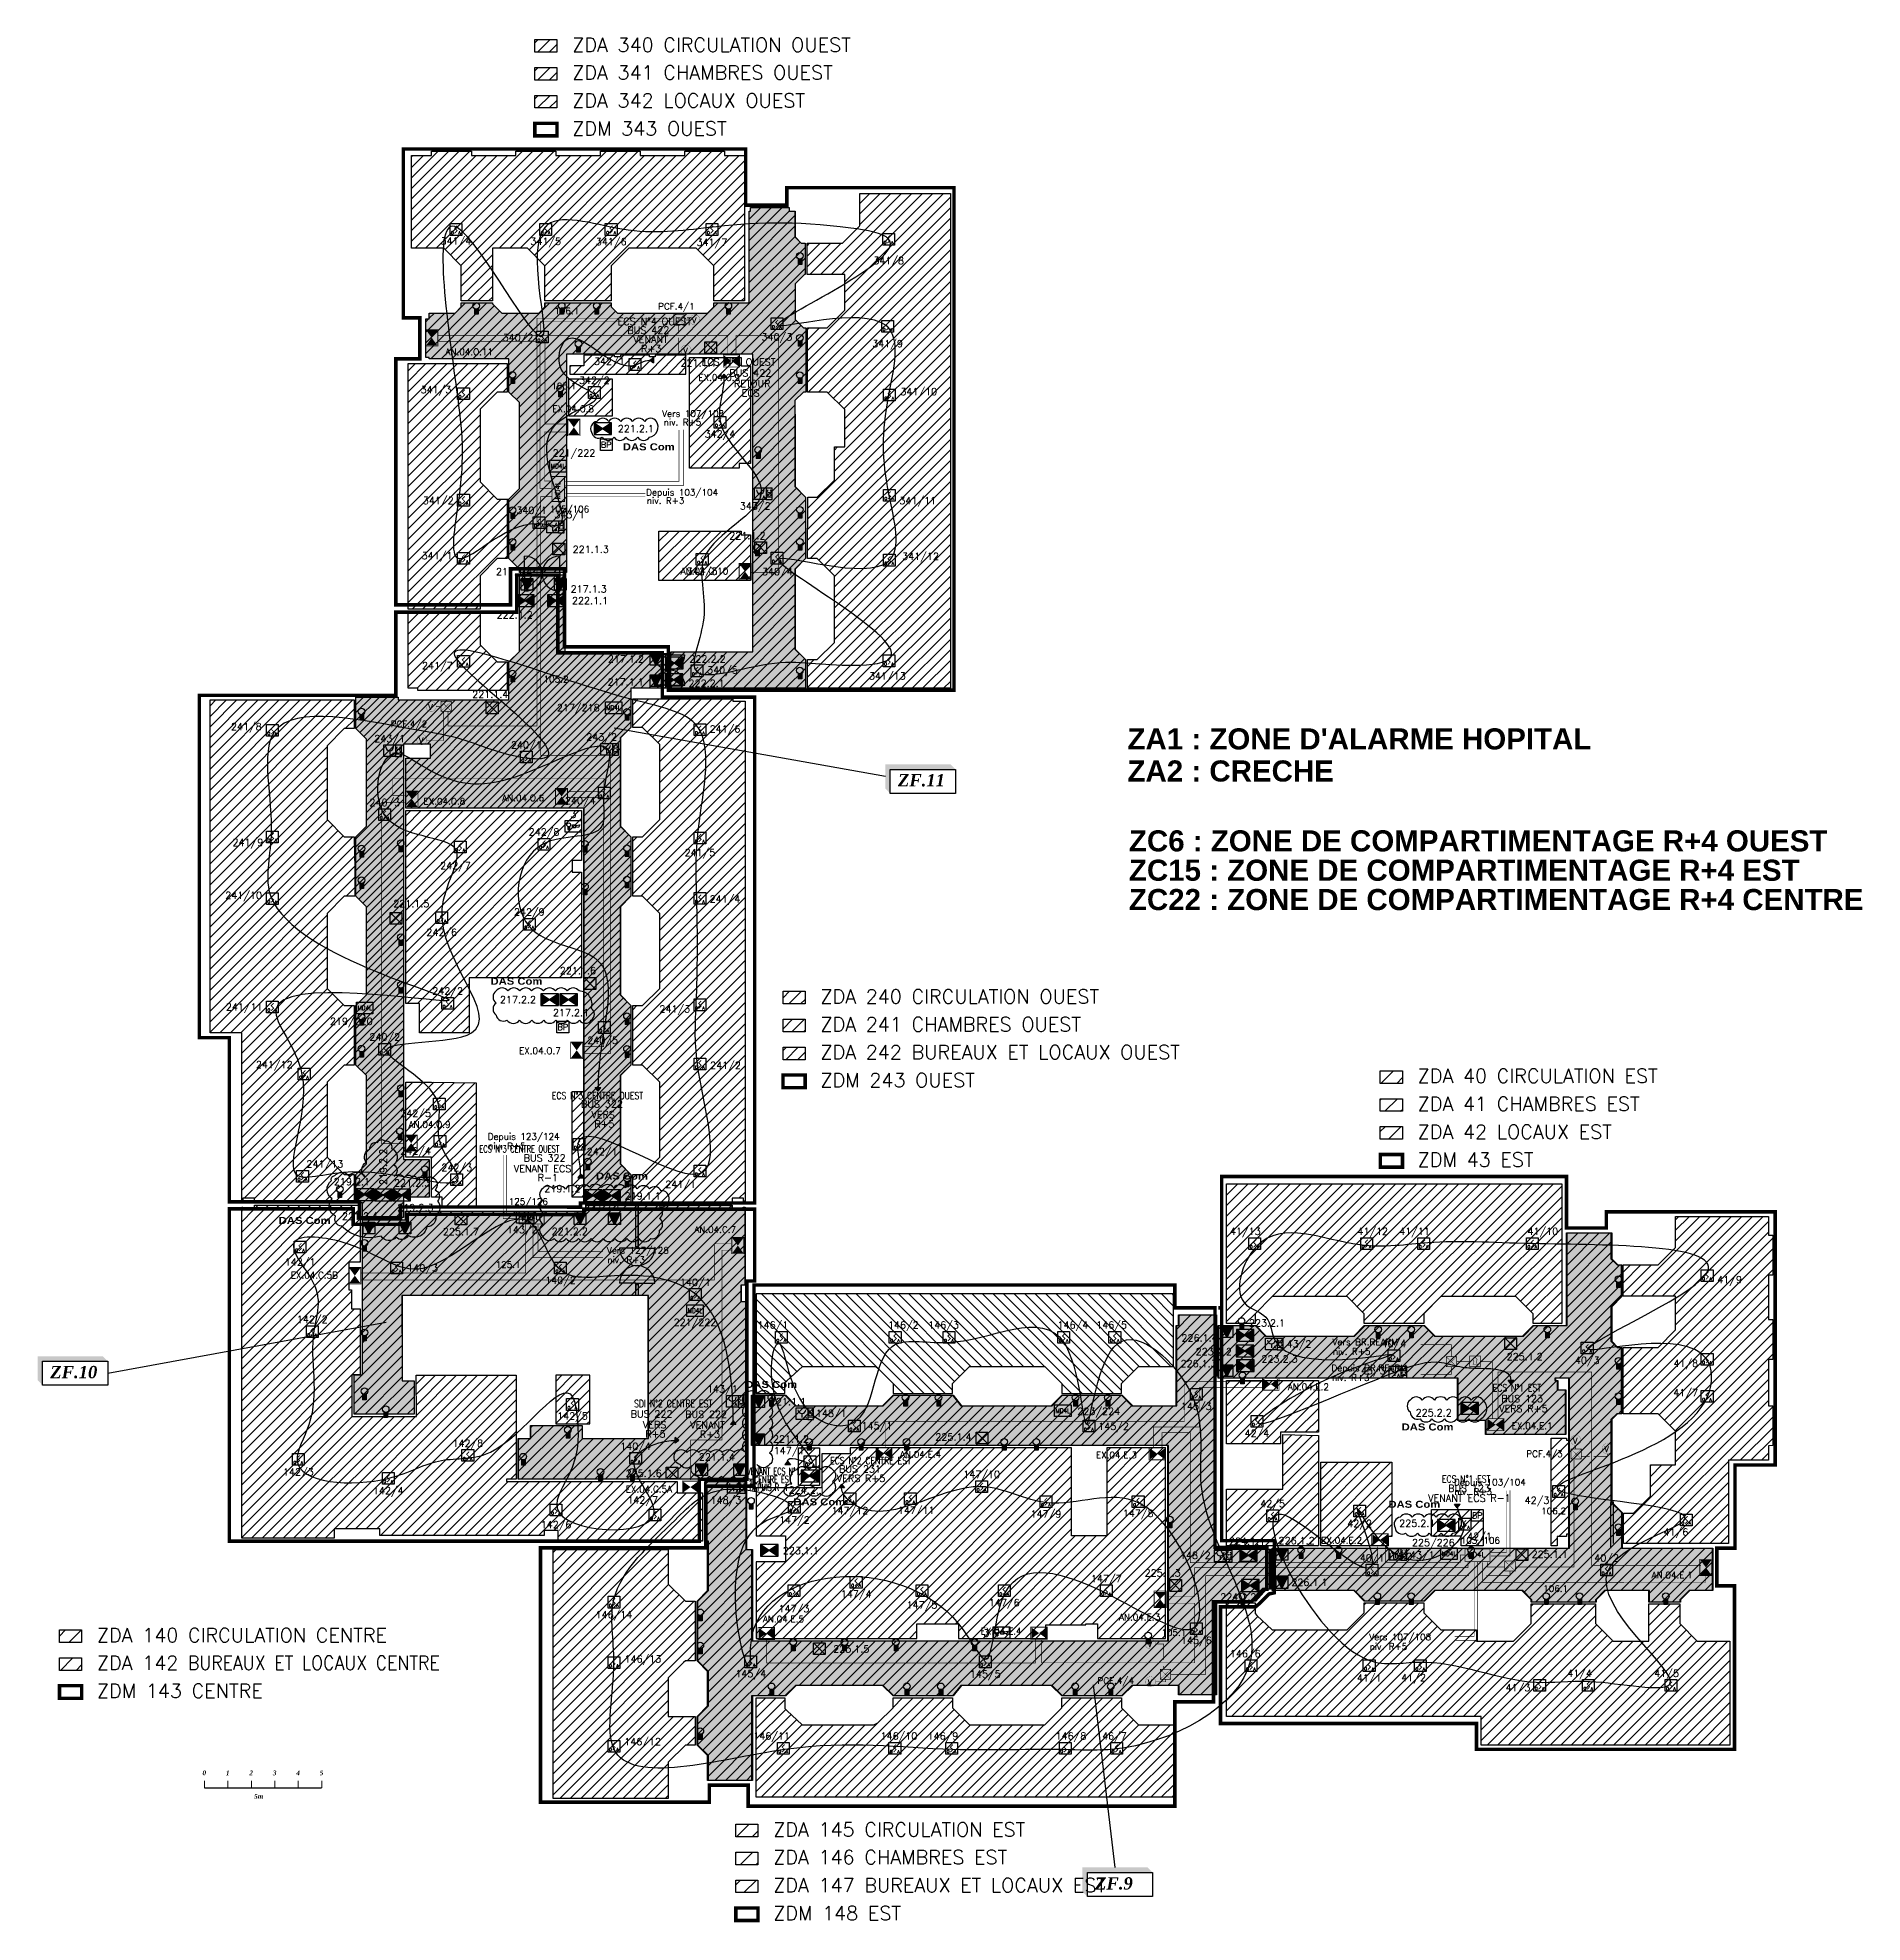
# Model space of a CAD drawing. Header units: millimetres. Extents: x 151.8 to 229.6, y -5.1 to 75.2.
import ezdxf
from ezdxf.enums import TextEntityAlignment as Align

# ---------------------------------------------------------------- set-up
doc = ezdxf.new("R2010")
doc.units = ezdxf.units.MM
for name, pattern in [('CACHE2', [4.7625, 3.175, -1.5875]), ('CONTINU', [0]), ('SLD', [0])]:
    doc.linetypes.add(name, pattern=pattern)
for name, color, linetype in [('ATEIS MISE EN SECURITE', 7, 'Continuous'), ('ATEIS ZONES MES', 7, 'Continuous'), ('JCC-ADRESSAGE', 6, 'Continuous'), ('JCC-ALARME GENERALE SELECTIVE', 3, 'Continuous'), ('JCC-BOUTON POUSSOIR REARMEMENT CCF', 3, 'Continuous'), ('JCC-CCF', 6, 'Continuous'), ('JCC-COMMUN', 2, 'Continuous'), ('JCC-DECLENCHEUR MANUEL AVEC ISOLATEUR', 5, 'Continuous'), ('JCC-ELEMENT DEPORTE_4 L DAS', 1, 'Continuous'), ('JCC-FILERIE SDI', 6, 'Continuous'), ('JCC-INDICATEUR ACTION', 1, 'Continuous'), ('JCC-LOCAUX', 4, 'Continuous'), ('JCC-OPTIQUE_A', 1, 'Continuous'), ('JCC-REPETITEUR ALARME', 1, 'Continuous'), ('JCC-UAE-SDI', 7, 'Continuous'), ('JCC-VENTOUSE_PCF', 1, 'Continuous'), ('JCC-ZONING ZDA-ZDM', 5, 'Continuous'), ('PORTES', 8, 'Continuous')]:
    doc.layers.add(name, color=color, linetype=linetype)
doc.layers.add('JCC-MD4L', color=1, linetype='Continuous', lineweight=0)
doc.styles.add('ARIAL', font='')
doc.styles.add('HELVL', font='ROMAND.SHX')
doc.styles.add('JOHNSON', font='')
doc.styles.add('LOCAUX', font='romans.shx', dxfattribs={"width": 0.75})
doc.styles.add('ROMANC', font='romanc')
doc.styles.add('ROMANC9', font='')
doc.styles.get("Standard").update_dxf_attribs({"font": 'romans.shx'})
doc.styles.add('TEXTE', font='romans.shx')
doc.styles.get('ARIAL').set_extended_font_data('Arial Black')
doc.styles.get('JOHNSON').set_extended_font_data('Arial', bold=True)
doc.styles.get('ROMANC9').set_extended_font_data('Times New Roman', italic=True, bold=True)
pattern_1 = [(45, (160.01113, -1e-06), (-0.2245064, 0.2245064), [])]
pattern_2 = [(45, (160.01147, 0), (-0.2245064, 0.2245064), [])]
pattern_3 = [(45, (136.99596, -38.6905), (-0.3367596, 0.3367596), [])]
pattern_4 = [(45, (125.6108, -13.7865), (-0.3367596, 0.3367596), [])]
pattern_5 = [(0, (106.55161, 0), (0.079375, 0.15875), [0, -0.15875])]

msp = doc.modelspace()

# ---------------------------------------------------------------- texts
at = {"layer": 'ATEIS MISE EN SECURITE', "color": 0, "style": 'HELVL'}
for s, height, p in [('106.1', 0.2749, (173.848, 63.455)), ('PCF.4/1', 0.2749, (178.279, 63.651)), ('AN.04.O.11', 0.2749, (169.205, 61.709)), ('105.1', 0.2749, (173.721, 60.251)), ('EX.04.O.9', 0.2749, (179.991, 60.615)), ('EX.04.O.8', 0.2749, (173.762, 59.279)), ('Vers 107/108', 0.27495, (178.446, 59.077)), ('niv. R+5', 0.2749, (178.511, 58.708)), ('Depuis 103/104', 0.27495, (177.767, 55.715)), ('niv. R+3', 0.2749, (177.794, 55.365)), ('105/106', 0.2749, (173.66, 55.001)), ('AN.04.O.10', 0.2749, (179.238, 52.357)), ('105.2', 0.2749, (173.391, 47.75)), ('PCF.4/2', 0.2749, (166.869, 45.836)), ('EX.04.O.8', 0.2749, (168.27, 42.538)), ('AN.04.O.6', 0.2749, (171.622, 42.685)), ('EX.04.O.7', 0.2749, (172.342, 31.902)), ('AN.04.O.9', 0.2749, (167.63, 28.759)), ('Depuis 123/124', 0.27495, (171.008, 28.246)), ('niv. R+5', 0.2749, (171.025, 27.844)), ('125/126', 0.2749, (171.901, 25.472)), ('AN.04.C.7', 0.2749, (179.819, 24.277)), ('Vers 127/128', 0.27495, (176.091, 23.389)), ('EX.04.C.5B', 0.2749, (162.605, 22.331)), ('125.1', 0.2749, (171.346, 22.784)), ('niv. R+3', 0.2749, (176.108, 22.987)), ('Vers BR.REARM', 0.27495, (207.035, 19.481)), ('niv. R+5', 0.2749, (207.052, 19.079)), ('Depuis BR.REARM', 0.27495, (206.993, 18.371)), ('AN.04.E.2', 0.2749, (205.128, 17.57)), ('niv. R+3', 0.2749, (207.01, 17.969)), ('EX.04.E.1', 0.2749, (214.675, 15.91)), ('AN.04.E.4', 0.2749, (188.592, 14.691)), ('EX.04.E.3', 0.2749, (196.946, 14.661)), ('PCF.4/3', 0.2749, (215.3, 14.714)), ('Depuis 103/104', 0.27495, (212.217, 13.502)), ('EX.04.C.5A', 0.2749, (176.89, 13.206)), ('niv. R+3', 0.2749, (212.234, 13.1)), ('106.2', 0.2749, (215.936, 12.275)), ('EX.04.E.2', 0.2749, (206.553, 11.022)), ('105/106', 0.2749, (212.505, 11.021)), ('105.2', 0.2749, (209.36, 10.347)), ('AN.04.E.1', 0.2749, (220.645, 9.542)), ('106.1', 0.2749, (216.024, 8.965)), ('AN.04.E.5', 0.2749, (182.742, 7.666)), ('EX.04.E.4', 0.2749, (192.029, 7.152)), ('AN.04.E.3', 0.2749, (197.93, 7.75)), ('105.1', 0.2749, (199.738, 7.089)), ('Vers 107/108', 0.27495, (208.601, 6.9)), ('niv. R+5', 0.2749, (208.618, 6.498)), ('PCF.4/4', 0.2749, (197.015, 5.038))]:
    msp.add_text(s, height=height, dxfattribs=at).set_placement(p)
at = {"layer": 'ATEIS ZONES MES', "color": 0, "char_height": 0.9, "attachment_point": 1, "style": 'JOHNSON'}
for s, insert, width in [("ZA1 : ZONE D'ALARME HOPITAL", (198.291, 45.791), 30.45065), ('ZA2 : CRECHE', (198.291, 44.422), 30.45065), ('ZC6 : ZONE DE COMPARTIMENTAGE R+4 OUEST', (198.353, 41.442), 39.97498), ('ZC15 : ZONE DE COMPARTIMENTAGE R+4 EST', (198.353, 40.19), 39.97498), ('ZC22 : ZONE DE COMPARTIMENTAGE R+4 CENTRE', (198.353, 38.939), 39.97498)]:
    msp.add_mtext(s, dxfattribs=dict(at, insert=insert, width=width))
at = {"layer": 'ATEIS ZONES MES', "char_height": 0.525, "width": 10.93839, "attachment_point": 1, "rotation": 359.9802}
for s, insert in [('{\\fTimes New Roman|b1|i1|c0|p18;ZF.11}', (188.502, 43.842)), ('{\\fTimes New Roman|b1|i1|c0|p18;ZF.10}', (152.351, 18.6)), ('{\\fTimes New Roman|b1|i1|c0|p18;ZF.9}', (196.909, -3.204))]:
    msp.add_mtext(s, dxfattribs=dict(at, insert=insert))
at = {"layer": 'JCC-CCF', "lineweight": 0, "char_height": 0.3, "width": 20.85784, "attachment_point": 1, "style": 'ARIAL'}
for insert in [(176.77, 57.947), (171.127, 35.157), (175.627, 26.848), (162.093, 24.955), (181.99, 17.96), (209.983, 16.147), (184.044, 12.951), (209.421, 12.85)]:
    msp.add_mtext('DAS Com', dxfattribs=dict(at, insert=insert))
at = {"layer": 'JCC-FILERIE SDI', "color": 4}
for s, p in [('BUS 422', (176.963, 62.621)), ('VENANT', (177.217, 62.226)), ('R+3', (177.548, 61.832)), ('BUS 422', (181.315, 60.789)), ('RETOUR', (181.51, 60.335)), ('ECS', (181.839, 59.941))]:
    msp.add_text(s, height=0.3, dxfattribs=at).set_placement(p)
at = {"layer": 'JCC-FILERIE SDI', "color": 1}
for s, p in [('BUS 322', (174.986, 29.615)), ('VERS', (175.428, 29.162)), ('R+5', (175.553, 28.767)), ('BUS 322', (172.539, 27.322)), ('VENANT ECS', (172.12, 26.868)), ('R-1', (173.141, 26.474))]:
    msp.add_text(s, height=0.3, dxfattribs=at).set_placement(p)
at = {"layer": 'JCC-FILERIE SDI', "color": 6}
for s, p in [('VERS R+5', (214.138, 16.63)), ('BUS 123', (214.231, 17.056)), ('VENANT ECS R-1', (211.11, 12.811)), ('BUS 123', (211.967, 13.231))]:
    msp.add_text(s, height=0.3, dxfattribs=at).set_placement(p)
at = {"layer": 'JCC-FILERIE SDI', "color": 3}
for s, p in [('BUS 222', (177.101, 16.398)), ('VERS', (177.627, 15.944)), ('BUS 222', (179.428, 16.383)), ('VENANT', (179.646, 15.929)), ('R+5', (177.73, 15.55)), ('R+3', (180.053, 15.535))]:
    msp.add_text(s, height=0.3, dxfattribs=at).set_placement(p)
at = {"layer": 'JCC-FILERIE SDI', "color": 5, "width": 0.6}
for s, p in [('VENANT ECS N°1', (182.069, 13.961)), ('CENTRE EST', (182.367, 13.612)), ('DEPUIS R-1', (182.164, 13.275))]:
    msp.add_text(s, height=0.3, dxfattribs=at).set_placement(p)
at = {"layer": 'JCC-FILERIE SDI', "color": 5}
for s, p in [('VERS R+5', (185.892, 13.661)), ('BUS 231', (185.99, 14.055))]:
    msp.add_text(s, height=0.3, dxfattribs=at).set_placement(p)
at = {"layer": 'JCC-UAE-SDI', "color": 4}
for p in [(176.549, 62.991), (180.133, 61.265)]:
    msp.add_text('ECS N°4 OUEST', height=0.3, dxfattribs=at).set_placement(p)
at = {"layer": 'JCC-UAE-SDI', "color": 1}
for width, p in [(0.8, (173.74, 29.98)), (0.7, (170.648, 27.702))]:
    msp.add_text('ECS N°3 CENTRE OUEST', height=0.3, dxfattribs=dict(at, width=width)).set_placement(p)
at = {"layer": 'JCC-UAE-SDI', "color": 6, "width": 0.8}
for p in [(213.866, 17.516), (211.704, 13.634)]:
    msp.add_text('ECS N°1 EST', height=0.3, dxfattribs=at).set_placement(p)
at = {"layer": 'JCC-UAE-SDI', "color": 3, "width": 0.8}
msp.add_text('SDI N°2 CENTRE EST', height=0.3, dxfattribs=at).set_placement((177.251, 16.847))
at = {"layer": 'JCC-UAE-SDI', "color": 5, "width": 0.8}
msp.add_text('ECS N°2 CENTRE EST', height=0.3, dxfattribs=at).set_placement((185.612, 14.408))
at = {"layer": 'JCC-ZONING ZDA-ZDM', "color": 6, "insert": (174.613, 75.244), "char_height": 0.6, "width": 25.12846, "attachment_point": 1}
msp.add_mtext('ZDA 340 CIRCULATION OUEST', dxfattribs=at)
at = {"layer": 'JCC-ZONING ZDA-ZDM', "char_height": 0.6, "attachment_point": 1}
for s, insert, width in [('ZDA 341 CHAMBRES OUEST', (174.613, 74.054), 15.87432), ('ZDM 243 OUEST', (185.199, 31.086), 20.89584)]:
    msp.add_mtext(s, dxfattribs=dict(at, insert=insert, width=width))
at = {"layer": 'JCC-ZONING ZDA-ZDM', "color": 1, "char_height": 0.6, "attachment_point": 1}
for s, insert, width in [('ZDA 342 LOCAUX OUEST', (174.613, 72.863), 18.5478), ('ZDM 148 EST', (183.183, -4.435), 15.4493)]:
    msp.add_mtext(s, dxfattribs=dict(at, insert=insert, width=width))
at = {"layer": 'JCC-ZONING ZDA-ZDM', "color": 31, "char_height": 0.6, "attachment_point": 1}
for s, insert, width in [('ZDM 343 OUEST', (174.613, 71.673), 8.15644), ('ZDA 242 BUREAUX ET LOCAUX OUEST', (185.199, 32.276), 18.5478)]:
    msp.add_mtext(s, dxfattribs=dict(at, insert=insert, width=width))
at = {"layer": 'JCC-ZONING ZDA-ZDM', "color": 56, "insert": (185.199, 34.657), "char_height": 0.6, "width": 18.5478, "attachment_point": 1}
msp.add_mtext('ZDA 240 CIRCULATION OUEST', dxfattribs=at)
at = {"layer": 'JCC-ZONING ZDA-ZDM', "color": 4, "char_height": 0.6, "width": 18.5478, "attachment_point": 1}
for s, insert in [('ZDA 241 CHAMBRES OUEST', (185.199, 33.467)), ('ZDA 42 LOCAUX EST', (210.67, 28.887))]:
    msp.add_mtext(s, dxfattribs=dict(at, insert=insert))
at = {"layer": 'JCC-ZONING ZDA-ZDM', "color": 42, "insert": (210.67, 31.268), "char_height": 0.6, "width": 18.5478, "attachment_point": 1}
msp.add_mtext('ZDA 40 CIRCULATION EST', dxfattribs=at)
at = {"layer": 'JCC-ZONING ZDA-ZDM', "color": 106, "insert": (210.67, 30.078), "char_height": 0.6, "width": 18.5478, "attachment_point": 1}
msp.add_mtext('ZDA 41 CHAMBRES EST', dxfattribs=at)
at = {"layer": 'JCC-ZONING ZDA-ZDM', "color": 201, "char_height": 0.6, "attachment_point": 1}
for s, insert, width in [('ZDM 43 EST', (210.67, 27.697), 21.06921), ('ZDA 142 {\\W0.9;BUREAUX ET LOCAUX CENTRE}', (154.341, 6.233), 18.5478)]:
    msp.add_mtext(s, dxfattribs=dict(at, insert=insert, width=width))
at = {"layer": 'JCC-ZONING ZDA-ZDM', "color": 113, "insert": (154.341, 7.423), "char_height": 0.6, "width": 18.5478, "attachment_point": 1}
msp.add_mtext('ZDA 140 CIRCULATION CENTRE', dxfattribs=at)
at = {"layer": 'JCC-ZONING ZDA-ZDM', "color": 17, "insert": (154.341, 5.043), "char_height": 0.6, "width": 11.53612, "attachment_point": 1}
msp.add_mtext('ZDM 143 CENTRE', dxfattribs=at)
at = {"layer": 'JCC-ZONING ZDA-ZDM', "color": 11, "insert": (183.183, -0.864), "char_height": 0.6, "width": 18.5478, "attachment_point": 1}
msp.add_mtext('ZDA 145 CIRCULATION EST', dxfattribs=at)
at = {"layer": 'JCC-ZONING ZDA-ZDM', "color": 184, "insert": (183.183, -2.054), "char_height": 0.6, "width": 18.5478, "attachment_point": 1}
msp.add_mtext('ZDA 146 CHAMBRES EST', dxfattribs=at)
at = {"layer": 'JCC-ZONING ZDA-ZDM', "color": 3, "insert": (183.183, -3.244), "char_height": 0.6, "width": 18.5478, "attachment_point": 1}
msp.add_mtext('ZDA 147 BUREAUX ET LOCAUX EST', dxfattribs=at)

# ---------------------------------------------------------------- blocks, each defined once
blk = doc.blocks.new('optique_a')
at = {"layer": 'JCC-OPTIQUE_A', "color": 0}
blk.add_lwpolyline([(-2.5, 2.5), (2.5, 2.5), (2.5, -2.5), (-2.5, -2.5)], close=True, dxfattribs=at)
at = {"layer": 'JCC-OPTIQUE_A', "color": 0, "const_width": 0.385}
blk.add_lwpolyline([(0.54, 1.63), (-0.54, 0.54), (0.54, -0.54), (-0.54, -1.63)], dxfattribs=at)
at = {"layer": 'JCC-ADRESSAGE', "style": 'TEXTE'}
blk.add_attdef('ADRESSE', text='', height=3, dxfattribs=at).set_placement((0, 5), align=Align.MIDDLE)
at = {"layer": 'JCC-LOCAUX', "style": 'LOCAUX', "width": 0.85, "flags": 8}
for p in [(0, 13.75), (0, 11.25), (0, 8.75)]:
    blk.add_attdef('PIECE', text='', height=1.75, dxfattribs=at).set_placement(p, align=Align.MIDDLE)
at = {"layer": 'JCC-OPTIQUE_A', "color": 0}
for s, p in [('O', (-1.5, -2)), ('A', (1.5, -2))]:
    blk.add_text(s, height=1.25, dxfattribs=at).set_placement(p, align=Align.CENTER)
blk = doc.blocks.new('alarme générale selective')
at = {"layer": 'JCC-ALARME GENERALE SELECTIVE', "color": 0}
for p, q in [((2.5, -2.5), (-2.5, 2.5)), ((-2.5, -2.5), (2.5, 2.5))]:
    blk.add_line(p, q, dxfattribs=at)
blk.add_lwpolyline([(-2.5, 2.5), (2.5, 2.5), (2.5, -2.5), (-2.5, -2.5)], close=True, dxfattribs=at)
at = {"layer": 'JCC-ADRESSAGE', "style": 'TEXTE'}
blk.add_attdef('ADRESSE', text='', height=3, dxfattribs=at).set_placement((0, 5), align=Align.MIDDLE)
at = {"layer": 'JCC-LOCAUX', "style": 'LOCAUX', "width": 0.85, "flags": 8}
for p in [(0, 13.75), (0, 11.25), (0, 8.75)]:
    blk.add_attdef('PIECE', text='', height=1.75, dxfattribs=at).set_placement(p, align=Align.MIDDLE)
blk = doc.blocks.new('déclencheur manuel avec isolateur')
at = {"layer": 'JCC-DECLENCHEUR MANUEL AVEC ISOLATEUR', "color": 0}
for p, q in [((2.5, 2.5), (5.02, 2.5)), ((5.02, -2.5), (5.02, 2.5)), ((0, 0), (0, -1.66)), ((2.5, -2.5), (5.02, -2.5))]:
    blk.add_line(p, q, dxfattribs=at)
blk.add_lwpolyline([(-2.5, 2.5), (2.5, 2.5), (2.5, -2.5), (-2.5, -2.5)], close=True, dxfattribs=at)
blk.add_arc((0, 1.66), 1.66, 180, 0, dxfattribs=at)
at = {"layer": 'JCC-ADRESSAGE', "style": 'TEXTE'}
blk.add_attdef('ADRESSE', text='', height=3, dxfattribs=at).set_placement((0, 5), align=Align.MIDDLE)
at = {"layer": 'JCC-DECLENCHEUR MANUEL AVEC ISOLATEUR', "color": 0}
blk.add_text('ICC', height=1.668, rotation=90, dxfattribs=at).set_placement((3.76, 0), align=Align.MIDDLE_CENTER)
blk.add_text('A', height=1.25, dxfattribs=at).set_placement((1.5, -2), align=Align.CENTER)
at = {"layer": 'JCC-LOCAUX', "style": 'LOCAUX', "width": 0.85, "flags": 8}
for p in [(0, 13.75), (0, 11.25), (0, 8.75)]:
    blk.add_attdef('PIECE', text='', height=1.75, dxfattribs=at).set_placement(p, align=Align.MIDDLE)
blk = doc.blocks.new('clapet coupe feu_Réarm élect')
at = {"layer": 'JCC-CCF'}
h = blk.add_hatch(color=0, dxfattribs=at)
h.paths.add_polyline_path([(-3.76, 2.5), (-3.76, -2.5), (0, 0)])
h.paths.add_polyline_path([(3.76, 2.5), (0, 0), (3.76, -2.5)])
at = {"layer": 'JCC-CCF', "color": 0}
for p, q in [((3.76, 2.5), (-3.76, -2.5)), ((-3.76, 2.5), (3.76, -2.5))]:
    blk.add_line(p, q, dxfattribs=at)
blk.add_lwpolyline([(3.76, 2.5), (-3.76, 2.5), (-3.76, -2.5), (3.76, -2.5)], close=True, dxfattribs=at)
at = {"layer": 'JCC-ADRESSAGE', "style": 'TEXTE'}
blk.add_attdef('ADRESSE', text='', height=3, dxfattribs=at).set_placement((0, 5), align=Align.MIDDLE)
at = {"layer": 'JCC-LOCAUX', "style": 'LOCAUX', "width": 0.85, "flags": 8}
for p in [(0, 13.75), (0, 11.25), (0, 8.75)]:
    blk.add_attdef('PIECE', text='', height=1.75, dxfattribs=at).set_placement(p, align=Align.MIDDLE)
blk = doc.blocks.new('ventouse PCF')
at = {"layer": 'JCC-VENTOUSE_PCF'}
blk.add_hatch(color=0, dxfattribs=at).paths.add_polyline_path([(0, -2.5), (2.5, 2.5), (-2.5, 2.5)])
at = {"layer": 'JCC-VENTOUSE_PCF', "color": 0}
for p, q in [((0, -2.5), (-2.5, 2.5)), ((2.5, 2.5), (0, -2.5))]:
    blk.add_line(p, q, dxfattribs=at)
blk.add_lwpolyline([(-2.5, 2.5), (2.5, 2.5), (2.5, -2.5), (-2.5, -2.5)], close=True, dxfattribs=at)
at = {"layer": 'JCC-ADRESSAGE', "style": 'TEXTE'}
blk.add_attdef('ADRESSE', text='', height=3, dxfattribs=at).set_placement((0, 5), align=Align.MIDDLE)
at = {"layer": 'JCC-LOCAUX', "style": 'LOCAUX', "width": 0.85, "flags": 8}
for p in [(0, 13.75), (0, 11.25), (0, 8.75)]:
    blk.add_attdef('PIECE', text='', height=1.75, dxfattribs=at).set_placement(p, align=Align.MIDDLE)
blk = doc.blocks.new('indicateur action')
at = {"layer": 'JCC-INDICATEUR ACTION'}
blk.add_hatch(color=0, dxfattribs=at).paths.add_polyline_path([(0.8, -0.05, -0.315344), (-0.8, -0.05), (-0.8, -2.5), (0.8, -2.5)])
at = {"layer": 'JCC-INDICATEUR ACTION', "color": 0}
for p, q in [((-0.8, -0.05), (-0.8, -2.5)), ((0.8, -2.5), (-0.8, -2.5)), ((0.8, -0.05), (0.8, -2.5))]:
    blk.add_line(p, q, dxfattribs=at)
blk.add_circle((0, 1.1), 1.4, dxfattribs=at)
at = {"layer": 'JCC-ADRESSAGE', "style": 'TEXTE'}
blk.add_attdef('ADRESSE', text='', height=3, dxfattribs=at).set_placement((0, 5), align=Align.MIDDLE)
at = {"layer": 'JCC-LOCAUX', "lineweight": 0, "style": 'LOCAUX', "width": 0.75, "flags": 8}
for p in [(0, 13.75), (0, 11.25), (0, 8.75)]:
    blk.add_attdef('PIECE', text='', height=1.75, dxfattribs=at).set_placement(p, align=Align.MIDDLE)
blk = doc.blocks.new('répétiteur alarme')
at = {"layer": 'JCC-REPETITEUR ALARME'}
blk.add_hatch(color=0, dxfattribs=at).paths.add_polyline_path([(-1.6, -0.09, -0.267949), (-2.4, -0.09), (-2.4, -1.4), (-1.6, -1.4)])
at = {"layer": 'JCC-REPETITEUR ALARME', "color": 0}
for p, q in [((0.94, 0.32), (2.8, 0.65)), ((2.8, 0.65), (2.15, -0.53)), ((-2.4, -0.09), (-2.4, -1.4)), ((-2.4, -1.4), (-1.6, -1.4)), ((-1.6, -0.09), (-1.6, -1.4)), ((2.15, -0.53), (0.94, -0.32))]:
    blk.add_line(p, q, dxfattribs=at)
for points in [[(-3.5, 2.5), (3.5, 2.5), (3.5, -2.5), (-3.5, -2.5)], [(-0.34, 0.64), (0.94, 0.64), (0.94, -0.64), (-0.34, -0.64)]]:
    blk.add_lwpolyline(points, close=True, dxfattribs=at)
blk.add_circle((-2, 0.6), 0.8, dxfattribs=at)
at = {"layer": 'JCC-ADRESSAGE', "style": 'TEXTE'}
blk.add_attdef('ADRESSE', text='', height=3, dxfattribs=at).set_placement((0, 5), align=Align.MIDDLE)
at = {"layer": 'JCC-LOCAUX', "style": 'LOCAUX', "width": 0.85, "flags": 8}
for p in [(0, 13.75), (0, 11.25), (0, 8.75)]:
    blk.add_attdef('PIECE', text='', height=1.75, dxfattribs=at).set_placement(p, align=Align.MIDDLE)
blk = doc.blocks.new('MD4L')
at = {"layer": 'JCC-ELEMENT DEPORTE_4 L DAS', "color": 0}
blk.add_lwpolyline([(-3.5, 2.5), (3.5, 2.5), (3.5, -2.5), (-3.5, -2.5)], close=True, dxfattribs=at)
at = {"layer": 'JCC-ADRESSAGE', "style": 'TEXTE'}
blk.add_attdef('ADRESSE', text='', height=3, dxfattribs=at).set_placement((0, 5), align=Align.MIDDLE)
at = {"layer": 'JCC-ELEMENT DEPORTE_4 L DAS', "color": 0, "width": 0.8}
blk.add_text('MD4L', height=2, dxfattribs=at).set_placement((0, 0), align=Align.MIDDLE_CENTER)
blk = doc.blocks.new('commun')
at = {"layer": 'JCC-COMMUN', "color": 0}
blk.add_lwpolyline([(-2.5, 2.5), (2.5, 2.5), (2.5, -2.5), (-2.5, -2.5)], close=True, dxfattribs=at)
at = {"layer": 'JCC-ADRESSAGE', "style": 'TEXTE'}
blk.add_attdef('ADRESSE', text='', height=3, dxfattribs=at).set_placement((0, 5), align=Align.MIDDLE)
at = {"layer": 'JCC-COMMUN', "color": 0, "style": 'TEXTE'}
blk.add_attdef('GENRE', text='', height=2.5, dxfattribs=at).set_placement((0, 0), align=Align.MIDDLE)
at = {"layer": 'JCC-LOCAUX', "style": 'LOCAUX', "width": 0.85, "flags": 8}
for p in [(0, 13.75), (0, 11.25), (0, 8.75)]:
    blk.add_attdef('PIECE', text='', height=1.75, dxfattribs=at).set_placement(p, align=Align.MIDDLE)
blk = doc.blocks.new('ECHELLE')
at = {"linetype": 'Continuous', "lineweight": 20}
for p, q in [((0, 3), (0, 0)), ((10, 0), (10, 3)), ((20, 0), (20, 3)), ((30, 0), (30, 3)), ((40, 0), (40, 3)), ((50, 0), (50, 3))]:
    blk.add_line(p, q, dxfattribs=at)
at = {"linetype": 'Continuous', "lineweight": 20, "const_width": 0.5, "flags": 128}
blk.add_lwpolyline([(0, 0), (50, 0)], dxfattribs=at)
at = {"linetype": 'Continuous', "style": 'ROMANC9'}
for s, p in [('0', (-0.83, 5.42)), ('1', (9.17, 5.42)), ('2', (19.17, 5.42)), ('3', (29.17, 5.42)), ('4', (39.17, 5.42)), ('5', (49.17, 5.42)), ('5m', (21.17, -4.58))]:
    blk.add_text(s, height=2, dxfattribs=at).set_placement(p)
blk = doc.blocks.new("VOLETS D'EXTRACTION DE DESENFUMAGE")
at = {"color": 1, "linetype": 'SLD', "const_width": 0.373}
blk.add_lwpolyline([(0, 5.12), (0, 0), (6.97, 0), (6.97, 5.12)], close=True, dxfattribs=at)
at = {"color": 1, "linetype": 'SLD'}
blk.add_solid([(0, 5.12), (0, 0), (6.97, 0), (6.97, 5.12)], dxfattribs=at)
blk = doc.blocks.new("VOLETS D'AMENEE D'AIR DESENFUMAGE")
at = {"color": 3, "linetype": 'SLD', "const_width": 0.373}
blk.add_lwpolyline([(0, 5.12), (0, 0), (6.97, 0), (6.97, 5.12)], close=True, dxfattribs=at)
at = {"color": 3, "linetype": 'SLD'}
blk.add_solid([(0, 5.12), (0, 0), (6.97, 0), (6.97, 5.12)], dxfattribs=at)
blk = doc.blocks.new('A$C20DD5AA8')
at = {"color": 4, "linetype": 'Continuous', "const_width": 0.364}
blk.add_lwpolyline([(0.18, 5.52), (0.18, 0.18), (10.88, 0.18), (10.88, 5.52)], close=True, dxfattribs=at)
at = {"linetype": 'Continuous', "style": 'ROMANC'}
blk.add_text('MD4L', height=2.183, dxfattribs=at).set_placement((1.13, 2))
blk = doc.blocks.new('VENTOUSE ELECTROMANETIQUE A RUPTURE')
at = {"color": 4, "linetype": 'Continuous', "const_width": 0.00535}
blk.add_lwpolyline([(-0.142, 0, 1), (0.142, 0, 1)], format="xyb", close=True, dxfattribs=at)
at = {"color": 1, "linetype": 'SLD', "style": 'ROMANC'}
blk.add_text('V', height=0.16, dxfattribs=at).set_placement((-0.077, -0.096))
blk = doc.blocks.new('BOITE DE RACCORDEMENT PCF')
at = {"color": 3, "linetype": 'Continuous', "const_width": 0.02}
blk.add_lwpolyline([(0, 0.275), (0, 0), (0.292, 0), (0.292, 0.275)], close=True, dxfattribs=at)
at = {"color": 3, "linetype": 'Continuous', "const_width": 0.01}
for points in [[(0.292, 0), (0, 0.275)], [(0.292, 0.275), (0, 0)]]:
    blk.add_lwpolyline(points, dxfattribs=at)
blk = doc.blocks.new('BOITIER RÉARMEMENT MOTEUR DE DESENFUMAGE')
at = {"linetype": 'Continuous', "const_width": 0.31}
blk.add_lwpolyline([(0, 4.52), (0, 0), (4.52, 0), (4.52, 4.52)], close=True, dxfattribs=at)
at = {"color": 1, "linetype": 'Continuous', "const_width": 0.2}
blk.add_lwpolyline([(2.71, 2.26, 3.408312), (1.81, 2.26), (1.38, 0.92), (3.2, 0.92), (2.71, 2.26)], format="xyb", dxfattribs=at)

# ---------------------------------------------------------------- hatches: boundary and pattern name
at = {"layer": 'ATEIS ZONES MES'}
h = msp.add_hatch(dxfattribs=at)
h.set_pattern_fill('DOTS', color=5, scale=0.1, style=0)
h.set_pattern_definition([(0, (209.51319, 0), (0.079375, 0.15875), [0, -0.15875])])
edge = h.paths.add_edge_path()
edge.add_line((184.55, 66.483), (184.55, 65.15))
edge.add_line((184.55, 65.15), (184.52, 65.15))
edge.add_line((184.52, 65.15), (184.12, 64.75))
edge.add_line((184.12, 64.75), (184.12, 64.28))
edge.add_line((184.12, 64.28), (184.12, 63.22))
edge.add_line((184.12, 63.22), (184.471, 62.868))
edge.add_line((184.471, 62.868), (184.57, 62.868))
edge.add_line((184.57, 62.868), (184.57, 60.132))
edge.add_line((184.57, 60.132), (184.471, 60.132))
edge.add_line((184.471, 60.132), (184.108, 59.774))
edge.add_line((184.108, 59.774), (184.113, 58.63))
edge.add_line((184.113, 58.63), (184.113, 56.101))
edge.add_line((184.113, 56.101), (184.563, 55.65))
edge.add_line((184.563, 55.65), (184.563, 53.03))
edge.add_line((184.563, 53.03), (184.113, 52.58))
edge.add_line((184.113, 52.58), (184.113, 49.17))
edge.add_line((184.113, 49.17), (184.563, 48.72))
edge.add_line((184.563, 48.72), (184.563, 47.5))
edge.add_line((184.563, 47.5), (178.813, 47.5))
edge.add_line((178.813, 47.5), (178.813, 49.05))
edge.add_line((178.813, 49.05), (182.313, 49.05))
edge.add_line((182.313, 49.05), (182.314, 51.768))
edge.add_line((182.314, 51.768), (182.313, 54.463))
edge.add_line((182.313, 54.463), (182.314, 61.75))
edge.add_line((182.314, 61.75), (174.364, 61.75))
edge.add_line((174.364, 61.75), (174.364, 54.65))
edge.add_line((174.364, 54.65), (174.364, 52.435))
edge.add_line((174.364, 52.435), (174.078, 52.435))
edge.add_line((174.078, 52.435), (172.446, 52.435))
edge.add_line((172.446, 52.435), (172.414, 52.435))
edge.add_line((172.414, 52.435), (172.364, 52.435))
edge.add_line((172.364, 52.435), (172.364, 52.58))
edge.add_line((172.364, 52.58), (171.914, 53.03))
edge.add_line((171.914, 53.03), (171.914, 55.57))
edge.add_line((171.914, 55.57), (172.364, 56.02))
edge.add_line((172.364, 56.02), (172.364, 59.68))
edge.add_line((172.364, 59.68), (171.914, 60.13))
edge.add_line((171.914, 60.13), (171.914, 61.55))
edge.add_line((171.914, 61.55), (168.514, 61.55))
edge.add_line((168.514, 61.55), (168.514, 61.6))
edge.add_line((168.514, 61.6), (168.364, 61.6))
edge.add_line((168.364, 61.6), (168.364, 63.25))
edge.add_line((168.364, 63.25), (168.514, 63.25))
edge.add_line((168.514, 63.25), (168.514, 63.5))
edge.add_line((168.514, 63.5), (169.615, 63.5))
edge.add_line((169.615, 63.5), (169.88, 63.765))
edge.add_line((169.88, 63.765), (169.88, 63.936))
edge.add_line((169.88, 63.936), (171.214, 63.936))
edge.add_line((171.214, 63.936), (171.214, 63.9))
edge.add_line((171.214, 63.9), (171.614, 63.5))
edge.add_line((171.614, 63.5), (173.185, 63.5))
edge.add_line((173.185, 63.5), (173.451, 63.765))
edge.add_line((173.451, 63.765), (173.451, 63.936))
edge.add_line((173.451, 63.936), (176.277, 63.936))
edge.add_line((176.277, 63.936), (176.277, 63.765))
edge.add_line((176.277, 63.765), (176.543, 63.5))
edge.add_line((176.543, 63.5), (180.385, 63.5))
edge.add_line((180.385, 63.5), (180.65, 63.765))
edge.add_line((180.65, 63.765), (180.65, 63.936))
edge.add_line((180.65, 63.936), (182.164, 63.936))
edge.add_line((182.164, 63.936), (182.164, 67.85))
edge.add_line((182.164, 67.85), (182.214, 67.85))
edge.add_line((182.214, 67.85), (182.214, 68))
edge.add_line((182.214, 68), (183.864, 68))
edge.add_line((183.864, 68), (183.864, 67.85))
edge.add_line((183.864, 67.85), (184.114, 67.85))
edge.add_line((184.114, 67.85), (184.114, 66.749))
edge.add_line((184.114, 66.749), (184.379, 66.483))
edge.add_line((184.379, 66.483), (184.55, 66.483))
h = msp.add_hatch(dxfattribs=at)
h.set_pattern_fill('DOTS', color=5, scale=0.1, style=0)
h.set_pattern_definition([(0, (160.01147, 0), (0.079375, 0.15875), [0, -0.15875])])
h.paths.add_polyline_path([(175.114, 42.385), (175.114, 25.55), (177.114, 25.55), (177.114, 26.77), (176.664, 27.22), (176.664, 30.981), (177.114, 31.431), (177.114, 33.97), (176.664, 34.42), (176.664, 38.181), (177.114, 38.631), (177.114, 41.17), (176.664, 41.62), (176.664, 45.38), (177.114, 45.83), (177.114, 47.5), (178.714, 47.5), (178.714, 48.98), (174.294, 48.98), (174.294, 52.335), (172.364, 52.335), (172.364, 49.07), (171.914, 48.62), (171.914, 47), (167.184, 47), (167.184, 47.125), (165.389, 47.125), (165.389, 45.78), (165.839, 45.33), (165.839, 41.62), (165.389, 41.17), (165.389, 38.63), (165.839, 38.18), (165.839, 34.42), (165.389, 33.97), (165.389, 31.431), (165.839, 30.981), (165.839, 27.22), (165.389, 26.77), (165.389, 25.55), (165.674, 25.55), (165.674, 24.931), (167.414, 24.931), (167.414, 25.8), (168.513, 25.8), (168.513, 27.4), (167.414, 27.4), (167.414, 45.119), (168.574, 45.119), (168.574, 44.519), (167.514, 44.519), (167.514, 42.385)])
h = msp.add_hatch(dxfattribs=at)
h.set_pattern_fill('DOTS', color=1, scale=0.1, style=0)
h.set_pattern_definition([(0, (187.08131, 0), (0.079375, 0.15875), [0, -0.15875])])
h.paths.add_polyline_path([(165.66, 24.831), (167.4, 24.831), (167.4, 24.827), (167.5, 24.827), (167.5, 25.2), (170.92, 25.2), (175.194, 25.2), (175.194, 25.45), (176.744, 25.45), (177.318, 25.45), (181.425, 25.45), (181.425, 25.25), (181.9, 25.25), (181.9, 25.375), (181.972, 25.375), (181.97, 22.05), (181.8, 22.05), (181.8, 21.35), (182, 21.35), (182, 16.775), (182, 13.765), (172.31, 13.765), (172.31, 15.5), (172.835, 15.5), (172.835, 16.065), (175.027, 16.065), (175.03, 16.065), (175.03, 15.5), (177.85, 15.5), (177.85, 21.6), (167.35, 21.6), (167.364, 18.351), (167.364, 17.969), (167.864, 17.969), (167.864, 16.544), (165.314, 16.544), (165.314, 18.22), (165.674, 18.22)])
h = msp.add_hatch(dxfattribs=at)
h.set_pattern_fill('DOTS', color=3, scale=0.1, style=0)
h.set_pattern_definition(pattern_5)
edge = h.paths.add_edge_path()
edge.add_line((204.487, 10.785), (204.487, 10.825))
edge.add_line((204.487, 10.825), (217.143, 10.825))
edge.add_line((217.143, 10.825), (217.143, 18.075))
edge.add_line((217.143, 18.075), (216.543, 18.075))
edge.add_line((216.543, 18.075), (216.543, 17.975))
edge.add_line((216.543, 17.975), (216.643, 17.975))
edge.add_line((216.643, 17.975), (216.643, 17.575))
edge.add_line((216.643, 17.575), (216.993, 17.575))
edge.add_line((216.993, 17.575), (216.993, 15.675))
edge.add_line((216.993, 15.675), (213.594, 15.675))
edge.add_line((213.594, 15.675), (213.594, 16.275))
edge.add_line((213.594, 16.275), (212.394, 16.275))
edge.add_line((212.394, 16.275), (212.394, 18.075))
edge.add_line((212.394, 18.075), (210.237, 18.075))
edge.add_line((210.237, 18.075), (207.892, 18.075))
edge.add_line((207.892, 18.075), (203.643, 18.075))
edge.add_line((203.643, 18.075), (202.193, 18.075))
edge.add_line((202.193, 18.075), (202.193, 20.325))
edge.add_line((202.193, 20.325), (203.763, 20.325))
edge.add_line((203.763, 20.325), (204.213, 19.875))
edge.add_line((204.213, 19.875), (207.974, 19.875))
edge.add_line((207.974, 19.875), (208.424, 20.325))
edge.add_line((208.424, 20.325), (210.964, 20.325))
edge.add_line((210.964, 20.325), (211.414, 19.875))
edge.add_line((211.414, 19.875), (215.174, 19.875))
edge.add_line((215.174, 19.875), (215.624, 20.325))
edge.add_line((215.624, 20.325), (217.043, 20.325))
edge.add_line((217.043, 20.325), (217.043, 24.275))
edge.add_line((217.043, 24.275), (218.943, 24.275))
edge.add_line((218.943, 24.275), (218.943, 23.174))
edge.add_line((218.943, 23.174), (219.209, 22.908))
edge.add_line((219.209, 22.908), (219.38, 22.908))
edge.add_line((219.38, 22.908), (219.38, 21.575))
edge.add_line((219.38, 21.575), (219.393, 21.575))
edge.add_line((219.393, 21.575), (218.943, 21.125))
edge.add_line((218.943, 21.125), (218.943, 19.653))
edge.add_line((218.943, 19.653), (219.209, 19.388))
edge.add_line((219.209, 19.388), (219.38, 19.388))
edge.add_line((219.38, 19.388), (219.38, 16.561))
edge.add_line((219.38, 16.561), (219.196, 16.561))
edge.add_line((219.196, 16.561), (218.943, 16.309))
edge.add_line((218.943, 16.309), (218.944, 12.793))
edge.add_line((218.944, 12.793), (219.394, 12.343))
edge.add_line((219.394, 12.343), (219.394, 10.825))
edge.add_line((219.394, 10.825), (223.259, 10.825))
edge.add_line((223.259, 10.825), (223.259, 9.025))
edge.add_line((223.259, 9.025), (222.273, 9.025))
edge.add_line((222.273, 9.025), (221.878, 8.629))
edge.add_line((221.878, 8.629), (221.878, 8.531))
edge.add_line((221.878, 8.531), (220.56, 8.531))
edge.add_line((220.56, 8.531), (220.56, 9.025))
edge.add_line((220.56, 9.025), (218.673, 9.025))
edge.add_line((218.673, 9.025), (218.278, 8.629))
edge.add_line((218.278, 8.629), (218.278, 8.54))
edge.add_line((218.278, 8.54), (218.278, 8.531))
edge.add_line((218.278, 8.531), (215.542, 8.531))
edge.add_line((215.542, 8.531), (215.542, 8.629))
edge.add_line((215.542, 8.629), (215.146, 9.025))
edge.add_line((215.146, 9.025), (211.413, 9.025))
edge.add_line((211.413, 9.025), (210.963, 8.575))
edge.add_line((210.963, 8.575), (208.424, 8.575))
edge.add_line((208.424, 8.575), (207.975, 9.025))
edge.add_line((207.975, 9.025), (204.487, 9.025))
edge.add_line((204.487, 9.025), (204.487, 10.785))
h = msp.add_hatch(dxfattribs=at)
h.set_pattern_fill('DOTS', color=3, scale=0.1, style=0)
h.set_pattern_definition(pattern_5)
h.paths.add_polyline_path([(202.094, 18.145), (202.024, 18.145), (202.024, 10.784), (204.387, 10.785), (204.387, 9.105), (204.387, 9.075), (204.227, 9.075), (203.764, 8.575), (202.094, 8.575), (202.094, 4.575), (200.494, 4.575), (200.494, 4.975), (198.513, 4.975), (198.063, 4.525), (195.524, 4.525), (195.074, 4.975), (191.214, 4.975), (190.864, 4.525), (188.324, 4.525), (187.874, 4.975), (184.164, 4.975), (183.714, 4.525), (182.294, 4.525), (182.294, 0.925), (180.419, 0.925), (180.419, 1.98), (179.969, 2.43), (179.969, 3.65), (180.419, 4.1), (180.419, 5.575), (179.969, 6.03), (179.969, 8.57), (180.419, 9.02), (180.419, 11.125), (180.304, 11.125), (180.304, 13.665), (182.044, 13.665), (182.044, 10.775), (182.294, 10.775), (182.294, 6.875), (200.044, 6.875), (200.044, 15.2), (182.294, 15.2), (182.294, 17.35), (183.714, 17.35), (184.164, 16.9), (187.874, 16.9), (188.324, 17.35), (190.864, 17.35), (191.214, 16.9), (195.074, 16.9), (195.524, 17.35), (198.064, 17.35), (198.514, 16.9), (200.394, 16.9), (200.394, 20.325), (200.494, 20.325), (200.494, 20.775), (202.094, 20.775)])
at = {"layer": 'JCC-FILERIE SDI'}
for color, points in [(4, [(177.92, 61.489), (178.076, 61.371), (178.076, 61.607)]), (4, [(181.082, 60.894), (180.964, 60.738), (181.2, 60.738)]), (1, [(175.711, 30.32), (175.829, 30.476), (175.593, 30.476)]), (1, [(174.853, 26.619), (175.089, 26.619), (174.971, 26.775)]), (6, [(214.645, 17.843), (214.763, 17.999), (214.527, 17.999)]), (3, [(181.474, 16.256), (181.356, 16.1), (181.592, 16.1)]), (3, [(179.156, 15.425), (179, 15.543), (179, 15.307)]), (5, [(183.798, 14.533), (183.68, 14.377), (183.916, 14.377)]), (5, [(186.101, 13.559), (185.983, 13.402), (186.219, 13.402)]), (6, [(212.359, 12.549), (212.477, 12.706), (212.241, 12.706)])]:
    msp.add_hatch(color=color, dxfattribs=at).paths.add_polyline_path(points)
at = {"layer": 'JCC-ZONING ZDA-ZDM'}
h = msp.add_hatch(dxfattribs=at)
h.set_pattern_fill('ANSI31', color=6, scale=0.1125, style=0)
h.set_pattern_definition([(45, (123.89547, -26.63708), (-0.2525697, 0.2525697), [])])
h.paths.add_polyline_path([(173.016, 75.163), (173.961, 75.163), (173.961, 74.626), (173.016, 74.626)])
h = msp.add_hatch(dxfattribs=at)
h.set_pattern_fill('ANSI31', color=256, scale=0.1125, style=0)
h.set_pattern_definition([(45, (123.89547, -27.82736), (-0.2525697, 0.2525697), [])])
h.paths.add_polyline_path([(173.016, 73.973), (173.961, 73.973), (173.961, 73.436), (173.016, 73.436)])
h = msp.add_hatch(dxfattribs=at)
h.set_pattern_fill('ANSI31', color=1, scale=0.1125, style=0)
h.set_pattern_definition([(45, (123.89547, -29.01763), (-0.2525697, 0.2525697), [])])
h.paths.add_polyline_path([(173.016, 72.783), (173.961, 72.783), (173.961, 72.246), (173.016, 72.246)])
h = msp.add_hatch(dxfattribs=at)
h.set_pattern_fill('ANSI31', color=256, scale=0.1, style=0)
h.set_pattern_definition(pattern_2)
edge = h.paths.add_edge_path()
edge.add_line((167.761, 70.219), (168.611, 70.219))
edge.add_line((168.611, 70.219), (168.611, 70.399))
edge.add_line((168.611, 70.399), (170.311, 70.399))
edge.add_line((170.311, 70.399), (170.311, 70.219))
edge.add_line((170.311, 70.219), (172.212, 70.219))
edge.add_line((172.212, 70.219), (172.212, 70.399))
edge.add_line((172.212, 70.399), (173.912, 70.399))
edge.add_line((173.912, 70.399), (173.912, 70.219))
edge.add_line((173.912, 70.219), (175.811, 70.219))
edge.add_line((175.811, 70.219), (175.811, 70.399))
edge.add_line((175.811, 70.399), (177.461, 70.399))
edge.add_line((177.461, 70.399), (177.511, 70.399))
edge.add_line((177.511, 70.399), (177.511, 70.223))
edge.add_line((177.511, 70.223), (179.412, 70.219))
edge.add_line((179.412, 70.219), (179.412, 70.399))
edge.add_line((179.412, 70.399), (181.112, 70.399))
edge.add_line((181.112, 70.399), (181.112, 70.219))
edge.add_line((181.112, 70.219), (181.961, 70.219))
edge.add_line((181.961, 70.219), (181.961, 64.016))
edge.add_line((181.961, 64.016), (180.648, 64.016))
edge.add_line((180.648, 64.016), (180.648, 65.52))
edge.add_line((180.648, 65.52), (179.899, 66.268))
edge.add_line((179.899, 66.268), (177.024, 66.268))
edge.add_line((177.024, 66.268), (176.275, 65.52))
edge.add_line((176.275, 65.52), (176.275, 64.016))
edge.add_line((176.275, 64.016), (173.448, 64.016))
edge.add_line((173.448, 64.016), (173.448, 65.52))
edge.add_line((173.448, 65.52), (172.7, 66.268))
edge.add_line((172.7, 66.268), (171.211, 66.268))
edge.add_line((171.211, 66.268), (171.211, 64.016))
edge.add_line((171.211, 64.016), (169.878, 64.016))
edge.add_line((169.878, 64.016), (169.878, 65.52))
edge.add_line((169.878, 65.52), (169.129, 66.268))
edge.add_line((169.129, 66.268), (167.761, 66.268))
edge.add_line((167.761, 66.268), (167.761, 70.219))
h = msp.add_hatch(dxfattribs=at)
h.set_pattern_fill('ANSI31', color=256, scale=0.1, style=0)
h.set_pattern_definition(pattern_2)
edge = h.paths.add_edge_path()
edge.add_line((184.628, 65.15), (184.628, 66.483))
edge.add_line((184.628, 66.483), (186.078, 66.483))
edge.add_line((186.078, 66.483), (186.131, 66.483))
edge.add_line((186.131, 66.483), (186.859, 67.211))
edge.add_line((186.859, 67.211), (186.88, 67.232))
edge.add_line((186.88, 67.232), (186.88, 68.6))
edge.add_line((186.88, 68.6), (190.737, 68.6))
edge.add_line((190.737, 68.6), (190.737, 47.5))
edge.add_line((190.737, 47.5), (184.642, 47.5))
edge.add_line((184.642, 47.5), (184.642, 48.72))
edge.add_line((184.642, 48.72), (185.062, 48.72))
edge.add_line((185.062, 48.72), (185.792, 49.45))
edge.add_line((185.792, 49.45), (185.792, 52.3))
edge.add_line((185.792, 52.3), (185.062, 53.03))
edge.add_line((185.062, 53.03), (184.642, 53.03))
edge.add_line((184.642, 53.03), (184.662, 55.65))
edge.add_line((184.662, 55.65), (185.062, 55.651))
edge.add_line((185.062, 55.651), (185.792, 56.381))
edge.add_line((185.792, 56.381), (185.792, 57.8))
edge.add_line((185.792, 57.8), (186.232, 57.8))
edge.add_line((186.232, 57.8), (186.234, 57.9))
edge.add_line((186.234, 57.9), (186.234, 59.383))
edge.add_line((186.234, 59.383), (185.485, 60.132))
edge.add_line((185.485, 60.132), (184.648, 60.132))
edge.add_line((184.648, 60.132), (184.648, 62.868))
edge.add_line((184.648, 62.868), (185.485, 62.868))
edge.add_line((185.485, 62.868), (186.234, 63.617))
edge.add_line((186.234, 63.617), (186.234, 65.05))
edge.add_line((186.234, 65.05), (186.234, 65.15))
edge.add_line((186.234, 65.15), (184.635, 65.15))
h = msp.add_hatch(dxfattribs=at)
h.set_pattern_fill('ANSI31', color=6, scale=0.1, style=0)
h.set_pattern_definition(pattern_2)
edge = h.paths.add_edge_path()
edge.add_line((184.548, 66.483), (184.548, 65.15))
edge.add_line((184.548, 65.15), (184.517, 65.15))
edge.add_line((184.517, 65.15), (184.117, 64.75))
edge.add_line((184.117, 64.75), (184.117, 64.28))
edge.add_line((184.117, 64.28), (184.117, 63.22))
edge.add_line((184.117, 63.22), (184.469, 62.868))
edge.add_line((184.469, 62.868), (184.567, 62.868))
edge.add_line((184.567, 62.868), (184.567, 60.132))
edge.add_line((184.567, 60.132), (184.469, 60.132))
edge.add_line((184.469, 60.132), (184.106, 59.774))
edge.add_line((184.106, 59.774), (184.111, 58.63))
edge.add_line((184.111, 58.63), (184.111, 56.101))
edge.add_line((184.111, 56.101), (184.561, 55.65))
edge.add_line((184.561, 55.65), (184.561, 53.03))
edge.add_line((184.561, 53.03), (184.111, 52.58))
edge.add_line((184.111, 52.58), (184.111, 49.17))
edge.add_line((184.111, 49.17), (184.561, 48.72))
edge.add_line((184.561, 48.72), (184.561, 47.5))
edge.add_line((184.561, 47.5), (178.811, 47.5))
edge.add_line((178.811, 47.5), (178.811, 49.05))
edge.add_line((178.811, 49.05), (182.311, 49.05))
edge.add_line((182.311, 49.05), (182.311, 51.768))
edge.add_line((182.311, 51.768), (182.311, 54.463))
edge.add_line((182.311, 54.463), (182.311, 61.75))
edge.add_line((182.311, 61.75), (174.361, 61.75))
edge.add_line((174.361, 61.75), (174.361, 54.65))
edge.add_line((174.361, 54.65), (174.361, 52.435))
edge.add_line((174.361, 52.435), (174.076, 52.435))
edge.add_line((174.076, 52.435), (172.444, 52.435))
edge.add_line((172.444, 52.435), (172.412, 52.435))
edge.add_line((172.412, 52.435), (172.362, 52.435))
edge.add_line((172.362, 52.435), (172.362, 52.58))
edge.add_line((172.362, 52.58), (171.912, 53.03))
edge.add_line((171.912, 53.03), (171.912, 55.57))
edge.add_line((171.912, 55.57), (172.362, 56.02))
edge.add_line((172.362, 56.02), (172.362, 59.68))
edge.add_line((172.362, 59.68), (171.912, 60.13))
edge.add_line((171.912, 60.13), (171.912, 61.55))
edge.add_line((171.912, 61.55), (168.511, 61.55))
edge.add_line((168.511, 61.55), (168.511, 61.6))
edge.add_line((168.511, 61.6), (168.361, 61.6))
edge.add_line((168.361, 61.6), (168.361, 63.25))
edge.add_line((168.361, 63.25), (168.511, 63.25))
edge.add_line((168.511, 63.25), (168.511, 63.5))
edge.add_line((168.511, 63.5), (169.613, 63.5))
edge.add_line((169.613, 63.5), (169.878, 63.765))
edge.add_line((169.878, 63.765), (169.878, 63.936))
edge.add_line((169.878, 63.936), (171.211, 63.936))
edge.add_line((171.211, 63.936), (171.211, 63.9))
edge.add_line((171.211, 63.9), (171.611, 63.5))
edge.add_line((171.611, 63.5), (173.183, 63.5))
edge.add_line((173.183, 63.5), (173.448, 63.765))
edge.add_line((173.448, 63.765), (173.448, 63.936))
edge.add_line((173.448, 63.936), (176.275, 63.936))
edge.add_line((176.275, 63.936), (176.275, 63.765))
edge.add_line((176.275, 63.765), (176.54, 63.5))
edge.add_line((176.54, 63.5), (180.383, 63.5))
edge.add_line((180.383, 63.5), (180.648, 63.765))
edge.add_line((180.648, 63.765), (180.648, 63.936))
edge.add_line((180.648, 63.936), (182.161, 63.936))
edge.add_line((182.161, 63.936), (182.161, 67.85))
edge.add_line((182.161, 67.85), (182.211, 67.85))
edge.add_line((182.211, 67.85), (182.211, 68))
edge.add_line((182.211, 68), (183.861, 68))
edge.add_line((183.861, 68), (183.861, 67.85))
edge.add_line((183.861, 67.85), (184.112, 67.85))
edge.add_line((184.112, 67.85), (184.112, 66.749))
edge.add_line((184.112, 66.749), (184.377, 66.483))
edge.add_line((184.377, 66.483), (184.548, 66.483))
h = msp.add_hatch(dxfattribs=at)
h.set_pattern_fill('ANSI31', color=5, scale=0.1, style=0)
h.set_pattern_definition(pattern_2)
edge = h.paths.add_edge_path()
edge.add_line((171.832, 55.57), (171.832, 53.03))
edge.add_line((171.832, 53.03), (171.412, 53.03))
edge.add_line((171.412, 53.03), (170.682, 52.3))
edge.add_line((170.682, 52.3), (170.682, 50.875))
edge.add_line((170.682, 50.875), (167.616, 50.875))
edge.add_line((167.616, 50.875), (167.616, 54.175))
edge.add_line((167.616, 54.175), (167.616, 57.8))
edge.add_line((167.616, 57.8), (167.616, 61.345))
edge.add_line((167.616, 61.345), (171.832, 61.345))
edge.add_line((171.832, 61.345), (171.832, 60.13))
edge.add_line((171.832, 60.13), (171.412, 60.13))
edge.add_line((171.412, 60.13), (170.682, 59.4))
edge.add_line((170.682, 59.4), (170.682, 56.3))
edge.add_line((170.682, 56.3), (171.412, 55.57))
edge.add_line((171.412, 55.57), (171.912, 55.57))
h = msp.add_hatch(dxfattribs=at)
h.set_pattern_fill('ANSI31', color=1, scale=0.1, style=0)
h.set_pattern_definition(pattern_2)
h.paths.add_polyline_path([(175.111, 61.7), (175.111, 61.25), (174.511, 61.25), (174.511, 60.9), (179.461, 60.9), (179.461, 61.7), (178.155, 61.7), (178.155, 61.639), (177.906, 61.639), (177.906, 61.7), (176.666, 61.7), (176.666, 61.639), (176.418, 61.639), (176.418, 61.7)])
h = msp.add_hatch(dxfattribs=at)
h.set_pattern_fill('ANSI31', color=1, scale=0.1, style=0)
h.set_pattern_definition(pattern_2)
h.paths.add_polyline_path([(181.811, 61.6), (181.811, 61.25), (182.211, 61.25), (182.211, 57.08), (181.732, 57.08), (181.732, 56.879), (179.611, 56.879), (179.611, 61.6)])
h = msp.add_hatch(dxfattribs=at)
h.set_pattern_fill('ANSI31', color=1, scale=0.1, style=0)
h.set_pattern_definition(pattern_2)
h.paths.add_polyline_path([(176.311, 60.7), (176.311, 59.1), (174.461, 59.1), (174.461, 60.6), (174.461, 60.7)])
h = msp.add_hatch(dxfattribs=at)
h.set_pattern_fill('ANSI31', color=1, scale=0.1, style=0)
h.set_pattern_definition(pattern_2)
h.paths.add_polyline_path([(178.311, 54.2), (181.811, 54.2), (181.811, 54.05), (182.211, 54.05), (182.211, 52.09), (178.311, 52.09)])
h = msp.add_hatch(dxfattribs=at)
h.set_pattern_fill('ANSI31', color=56, scale=0.075, style=0)
h.set_pattern_definition([(45, (160.01147, 0), (-0.1683798, 0.1683798), [])])
h.paths.add_polyline_path([(175.111, 42.385), (175.111, 25.55), (177.111, 25.55), (177.111, 26.77), (176.661, 27.22), (176.661, 30.981), (177.111, 31.431), (177.111, 33.97), (176.661, 34.42), (176.661, 38.181), (177.111, 38.631), (177.111, 41.17), (176.661, 41.62), (176.661, 45.38), (177.111, 45.83), (177.111, 47.5), (178.711, 47.5), (178.711, 48.98), (174.291, 48.98), (174.291, 52.335), (172.362, 52.335), (172.362, 49.07), (171.912, 48.62), (171.912, 47), (167.181, 47), (167.181, 47.125), (165.387, 47.125), (165.387, 45.78), (165.837, 45.33), (165.837, 41.62), (165.387, 41.17), (165.387, 38.63), (165.837, 38.18), (165.837, 34.42), (165.387, 33.97), (165.387, 31.431), (165.837, 30.981), (165.837, 27.22), (165.387, 26.77), (165.387, 25.55), (165.671, 25.55), (165.671, 24.931), (167.411, 24.931), (167.411, 25.8), (168.511, 25.8), (168.511, 27.4), (167.411, 27.4), (167.411, 45.119), (168.571, 45.119), (168.571, 44.519), (167.511, 44.519), (167.511, 42.385)])
h = msp.add_hatch(dxfattribs=at)
h.set_pattern_fill('ANSI31', color=4, scale=0.1, style=0)
h.set_pattern_definition(pattern_2)
h.paths.add_polyline_path([(167.616, 50.775), (170.682, 50.775), (170.682, 49.35), (171.412, 48.62), (171.832, 48.62), (171.832, 47.4), (168.031, 47.4), (168.031, 47.5), (167.616, 47.5)])
h = msp.add_hatch(dxfattribs=at)
h.set_pattern_fill('ANSI31', color=4, scale=0.1, style=0)
h.set_pattern_definition(pattern_2)
edge = h.paths.add_edge_path()
edge.add_line((159.166, 47), (165.307, 47))
edge.add_line((165.307, 47), (165.307, 45.78))
edge.add_line((165.307, 45.78), (164.887, 45.78))
edge.add_line((164.887, 45.78), (164.157, 45.05))
edge.add_line((164.157, 45.05), (164.157, 41.9))
edge.add_line((164.157, 41.9), (164.887, 41.17))
edge.add_line((164.887, 41.17), (165.307, 41.17))
edge.add_line((165.307, 41.17), (165.334, 39.806))
edge.add_line((165.334, 39.806), (165.334, 38.63))
edge.add_line((165.334, 38.63), (164.887, 38.63))
edge.add_line((164.887, 38.63), (164.157, 37.9))
edge.add_line((164.157, 37.9), (164.157, 34.7))
edge.add_line((164.157, 34.7), (164.887, 33.97))
edge.add_line((164.887, 33.97), (165.307, 33.97))
edge.add_line((165.307, 33.97), (165.307, 32.75))
edge.add_line((165.307, 32.75), (165.307, 31.431))
edge.add_line((165.307, 31.431), (164.887, 31.431))
edge.add_line((164.887, 31.431), (164.157, 30.701))
edge.add_line((164.157, 30.701), (164.157, 27.5))
edge.add_line((164.157, 27.5), (164.887, 26.77))
edge.add_line((164.887, 26.77), (165.307, 26.77))
edge.add_line((165.307, 26.77), (165.307, 25.55))
edge.add_line((165.307, 25.55), (161.061, 25.55))
edge.add_line((161.061, 25.55), (161.061, 25.75))
edge.add_line((161.061, 25.75), (160.561, 25.75))
edge.add_line((160.561, 25.75), (160.561, 25.625))
edge.add_line((160.561, 25.625), (160.516, 25.625))
edge.add_line((160.516, 25.625), (160.516, 32.6))
edge.add_line((160.516, 32.6), (160.516, 32.8))
edge.add_line((160.516, 32.8), (159.166, 32.8))
edge.add_line((159.166, 32.8), (159.166, 47))
h = msp.add_hatch(dxfattribs=at)
h.set_pattern_fill('ANSI31', color=4, scale=0.1, style=0)
h.set_pattern_definition(pattern_2)
h.paths.add_polyline_path([(177.191, 47.05), (181.462, 47.05), (181.462, 46.95), (181.981, 46.95), (181.981, 25.625), (181.911, 25.625), (181.911, 25.75), (181.436, 25.75), (181.436, 25.55), (177.191, 25.55), (177.191, 26.748), (177.191, 26.77), (177.611, 26.77), (177.694, 26.852), (178.341, 27.5), (178.341, 30.701), (177.611, 31.431), (177.191, 31.431), (177.191, 32.824), (177.191, 33.97), (177.611, 33.97), (178.341, 34.7), (178.341, 37.901), (177.611, 38.631), (177.191, 38.631), (177.191, 41.17), (177.611, 41.17), (177.694, 41.252), (178.341, 41.9), (178.341, 45.1), (177.611, 45.83), (177.191, 45.83)])
h = msp.add_hatch(dxfattribs=at)
h.set_pattern_fill('ANSI31', color=31, scale=0.1, style=0)
h.set_pattern_definition(pattern_2)
h.paths.add_polyline_path([(168.091, 34.05), (168.091, 32.8), (170.211, 32.8), (170.211, 35.15), (175.011, 35.15), (175.011, 39.65), (174.611, 39.65), (174.611, 40.15), (175.011, 40.15), (175.011, 42.285), (167.511, 42.285), (167.511, 34.05)])
h = msp.add_hatch(dxfattribs=at)
h.set_pattern_fill('ANSI31', color=56, scale=0.1125, style=0)
h.set_pattern_definition([(45, (145.42868, -25.09107), (-0.2525697, 0.2525697), [])])
h.paths.add_polyline_path([(183.601, 34.576), (184.547, 34.576), (184.547, 34.039), (183.601, 34.039)])
h = msp.add_hatch(dxfattribs=at)
h.set_pattern_fill('ANSI31', color=4, scale=0.1125, style=0)
h.set_pattern_definition([(45, (145.42868, -27.41643), (-0.2525697, 0.2525697), [])])
h.paths.add_polyline_path([(183.601, 33.386), (184.547, 33.386), (184.547, 32.849), (183.601, 32.849)])
h = msp.add_hatch(dxfattribs=at)
h.set_pattern_fill('ANSI31', color=31, scale=0.1125, style=0)
h.set_pattern_definition([(45, (134.4812, -69.60477), (-0.2525697, 0.2525697), [])])
h.paths.add_polyline_path([(183.601, 32.196), (184.547, 32.196), (184.547, 31.659), (183.601, 31.659)])
h = msp.add_hatch(dxfattribs=at)
h.set_pattern_fill('ANSI31', color=31, scale=0.1, style=0)
h.set_pattern_definition(pattern_2)
h.paths.add_polyline_path([(167.511, 30.7), (168.61, 30.7), (170.513, 30.669), (170.511, 29), (170.511, 25.35), (169.071, 25.35), (169.071, 25.8), (168.611, 25.8), (168.611, 27.5), (167.511, 27.5)])
h = msp.add_hatch(dxfattribs=at)
h.set_pattern_fill('ANSI31', color=42, scale=0.15, style=0)
h.set_pattern_definition([(45, (164.4832, -6.5588), (-0.3367596, 0.3367596), [])])
h.paths.add_polyline_path([(209.073, 31.187), (210.018, 31.187), (210.018, 30.65), (209.073, 30.65)])
h = msp.add_hatch(dxfattribs=at)
h.set_pattern_fill('ANSI31', color=31, scale=0.1, style=0)
h.set_pattern_definition(pattern_2)
h.paths.add_polyline_path([(175.111, 25.8), (174.611, 25.8), (174.611, 30.3), (175.111, 30.3)])
h = msp.add_hatch(dxfattribs=at)
h.set_pattern_fill('ANSI31', color=106, scale=0.15, style=0)
h.set_pattern_definition(pattern_4)
h.paths.add_polyline_path([(209.073, 29.997), (210.018, 29.997), (210.018, 29.46), (209.073, 29.46)])
h = msp.add_hatch(dxfattribs=at)
h.set_pattern_fill('ANSI31', color=4, scale=0.15, style=0)
h.set_pattern_definition(pattern_4)
h.paths.add_polyline_path([(209.073, 28.807), (210.018, 28.807), (210.018, 28.27), (209.073, 28.27)])
h = msp.add_hatch(dxfattribs=at)
h.set_pattern_fill('ANSI31', color=106, scale=0.1, style=0)
h.set_pattern_definition(pattern_1)
h.paths.add_polyline_path([(202.511, 20.405), (202.511, 26.37), (216.811, 26.37), (216.811, 20.405), (215.591, 20.405), (215.591, 20.825), (214.861, 21.555), (211.661, 21.555), (210.931, 20.825), (210.931, 20.405), (209.711, 20.405), (208.391, 20.405), (208.391, 20.825), (207.661, 21.555), (204.461, 21.555), (203.731, 20.825), (203.731, 20.405)])
h = msp.add_hatch(dxfattribs=at)
h.set_pattern_fill('ANSI31', color=201, scale=0.1, style=0)
h.set_pattern_definition(pattern_2)
edge = h.paths.add_edge_path()
edge.add_line((160.516, 25.376), (160.561, 25.376))
edge.add_line((160.561, 25.376), (160.561, 25.25))
edge.add_line((160.561, 25.25), (161.061, 25.25))
edge.add_line((161.061, 25.25), (161.061, 25.45))
edge.add_line((161.061, 25.45), (165.571, 25.45))
edge.add_line((165.571, 25.45), (165.571, 23.03))
edge.add_line((165.571, 23.03), (165.091, 23.03))
edge.add_line((165.091, 23.03), (165.091, 21.85))
edge.add_line((165.091, 21.85), (165.191, 21.85))
edge.add_line((165.191, 21.85), (165.191, 21.035))
edge.add_line((165.191, 21.035), (165.571, 21.035))
edge.add_line((165.571, 21.035), (165.571, 18.22))
edge.add_line((165.571, 18.22), (165.214, 18.22))
edge.add_line((165.214, 18.22), (165.214, 16.444))
edge.add_line((165.214, 16.444), (167.964, 16.444))
edge.add_line((167.964, 16.444), (167.961, 18.2))
edge.add_line((167.961, 18.2), (172.222, 18.2))
edge.add_line((172.222, 18.2), (172.222, 13.765))
edge.add_line((172.222, 13.765), (171.811, 13.765))
edge.add_line((171.811, 13.765), (171.811, 13.665))
edge.add_line((171.811, 13.665), (179.091, 13.665))
edge.add_line((179.091, 13.665), (179.091, 13.185))
edge.add_line((179.091, 13.185), (180.171, 13.185))
edge.add_line((180.171, 13.185), (180.171, 11.125))
edge.add_line((180.171, 11.125), (174.012, 11.125))
edge.add_line((174.012, 11.125), (174.012, 11.129))
edge.add_line((174.012, 11.129), (174.012, 11.575))
edge.add_line((174.012, 11.575), (173.411, 11.575))
edge.add_line((173.411, 11.575), (173.411, 11.363))
edge.add_line((173.411, 11.363), (166.411, 11.363))
edge.add_line((166.411, 11.363), (166.411, 11.65))
edge.add_line((166.411, 11.65), (166.211, 11.65))
edge.add_line((166.211, 11.65), (166.165, 11.65))
edge.add_line((166.165, 11.65), (164.462, 11.65))
edge.add_line((164.462, 11.65), (164.462, 11.25))
edge.add_line((164.462, 11.25), (160.516, 11.25))
edge.add_line((160.516, 11.25), (160.516, 25.376))
h = msp.add_hatch(dxfattribs=at)
h.set_pattern_fill('ANSI31', color=113, scale=0.1, style=0)
h.set_pattern_definition(pattern_2)
h.paths.add_polyline_path([(165.671, 24.831), (167.411, 24.831), (167.411, 24.827), (167.511, 24.827), (167.511, 25.2), (170.931, 25.2), (175.206, 25.2), (175.206, 25.45), (176.756, 25.45), (177.329, 25.45), (181.436, 25.45), (181.436, 25.25), (181.911, 25.25), (181.911, 25.375), (181.984, 25.375), (181.981, 22.05), (181.811, 22.05), (181.811, 21.35), (182.011, 21.35), (182.011, 16.775), (182.011, 13.765), (172.322, 13.765), (172.322, 15.5), (172.847, 15.5), (172.847, 16.065), (175.039, 16.065), (175.041, 16.065), (175.041, 15.5), (177.861, 15.5), (177.861, 21.6), (167.361, 21.6), (167.364, 17.969), (167.864, 17.969), (167.864, 16.544), (165.314, 16.544), (165.314, 18.22), (165.674, 18.22)])
h = msp.add_hatch(dxfattribs=at)
h.set_pattern_fill('ANSI31', color=106, scale=0.1, style=0)
h.set_pattern_definition(pattern_1)
edge = h.paths.add_edge_path()
edge.add_line((221.666, 24.975), (225.631, 24.975))
edge.add_line((225.631, 24.975), (225.631, 24.175))
edge.add_line((225.631, 24.175), (225.811, 24.175))
edge.add_line((225.811, 24.175), (225.811, 22.475))
edge.add_line((225.811, 22.475), (225.631, 22.475))
edge.add_line((225.631, 22.475), (225.631, 20.574))
edge.add_line((225.631, 20.574), (225.811, 20.574))
edge.add_line((225.811, 20.574), (225.811, 18.875))
edge.add_line((225.811, 18.875), (225.631, 18.875))
edge.add_line((225.631, 18.875), (225.631, 16.9))
edge.add_line((225.631, 16.9), (225.811, 16.9))
edge.add_line((225.811, 16.9), (225.811, 15.2))
edge.add_line((225.811, 15.2), (225.634, 15.197))
edge.add_line((225.634, 15.197), (225.631, 14.575))
edge.add_line((225.631, 14.575), (223.923, 14.575))
edge.add_line((223.923, 14.575), (223.923, 11.025))
edge.add_line((223.923, 11.025), (219.441, 11.025))
edge.add_line((219.441, 11.025), (219.441, 12.319))
edge.add_line((219.441, 12.319), (219.867, 12.319))
edge.add_line((219.867, 12.319), (220.597, 13.049))
edge.add_line((220.597, 13.049), (220.597, 14.37))
edge.add_line((220.597, 14.37), (220.597, 14.375))
edge.add_line((220.597, 14.375), (221.666, 14.375))
edge.add_line((221.666, 14.375), (221.666, 15.813))
edge.add_line((221.666, 15.813), (220.918, 16.561))
edge.add_line((220.918, 16.561), (219.427, 16.561))
edge.add_line((219.427, 16.561), (219.427, 19.388))
edge.add_line((219.427, 19.388), (220.918, 19.388))
edge.add_line((220.918, 19.388), (221.666, 20.137))
edge.add_line((221.666, 20.137), (221.666, 21.475))
edge.add_line((221.666, 21.475), (221.666, 21.575))
edge.add_line((221.666, 21.575), (219.427, 21.575))
edge.add_line((219.427, 21.575), (219.427, 22.908))
edge.add_line((219.427, 22.908), (220.918, 22.908))
edge.add_line((220.918, 22.908), (221.666, 23.657))
edge.add_line((221.666, 23.657), (221.666, 24.975))
h = msp.add_hatch(dxfattribs=at)
h.set_pattern_fill('ANSI31', color=42, scale=0.1, style=0)
h.set_pattern_definition(pattern_1)
edge = h.paths.add_edge_path()
edge.add_line((204.455, 10.785), (204.455, 10.825))
edge.add_line((204.455, 10.825), (217.111, 10.825))
edge.add_line((217.111, 10.825), (217.111, 18.075))
edge.add_line((217.111, 18.075), (216.511, 18.075))
edge.add_line((216.511, 18.075), (216.511, 17.975))
edge.add_line((216.511, 17.975), (216.611, 17.975))
edge.add_line((216.611, 17.975), (216.611, 17.575))
edge.add_line((216.611, 17.575), (216.961, 17.575))
edge.add_line((216.961, 17.575), (216.961, 15.675))
edge.add_line((216.961, 15.675), (213.561, 15.675))
edge.add_line((213.561, 15.675), (213.561, 16.275))
edge.add_line((213.561, 16.275), (212.361, 16.275))
edge.add_line((212.361, 16.275), (212.361, 18.075))
edge.add_line((212.361, 18.075), (210.204, 18.075))
edge.add_line((210.204, 18.075), (207.859, 18.075))
edge.add_line((207.859, 18.075), (203.611, 18.075))
edge.add_line((203.611, 18.075), (202.161, 18.075))
edge.add_line((202.161, 18.075), (202.161, 20.325))
edge.add_line((202.161, 20.325), (203.731, 20.325))
edge.add_line((203.731, 20.325), (204.181, 19.875))
edge.add_line((204.181, 19.875), (207.941, 19.875))
edge.add_line((207.941, 19.875), (208.391, 20.325))
edge.add_line((208.391, 20.325), (210.931, 20.325))
edge.add_line((210.931, 20.325), (211.381, 19.875))
edge.add_line((211.381, 19.875), (215.141, 19.875))
edge.add_line((215.141, 19.875), (215.591, 20.325))
edge.add_line((215.591, 20.325), (217.011, 20.325))
edge.add_line((217.011, 20.325), (217.011, 24.275))
edge.add_line((217.011, 24.275), (218.911, 24.275))
edge.add_line((218.911, 24.275), (218.911, 23.174))
edge.add_line((218.911, 23.174), (219.177, 22.908))
edge.add_line((219.177, 22.908), (219.348, 22.908))
edge.add_line((219.348, 22.908), (219.348, 21.575))
edge.add_line((219.348, 21.575), (219.361, 21.575))
edge.add_line((219.361, 21.575), (218.911, 21.125))
edge.add_line((218.911, 21.125), (218.911, 19.653))
edge.add_line((218.911, 19.653), (219.177, 19.388))
edge.add_line((219.177, 19.388), (219.347, 19.388))
edge.add_line((219.347, 19.388), (219.348, 16.561))
edge.add_line((219.348, 16.561), (219.163, 16.561))
edge.add_line((219.163, 16.561), (218.911, 16.309))
edge.add_line((218.911, 16.309), (218.911, 12.793))
edge.add_line((218.911, 12.793), (219.361, 12.343))
edge.add_line((219.361, 12.343), (219.361, 10.825))
edge.add_line((219.361, 10.825), (223.227, 10.825))
edge.add_line((223.227, 10.825), (223.227, 9.025))
edge.add_line((223.227, 9.025), (222.241, 9.025))
edge.add_line((222.241, 9.025), (221.846, 8.629))
edge.add_line((221.846, 8.629), (221.846, 8.531))
edge.add_line((221.846, 8.531), (220.527, 8.531))
edge.add_line((220.527, 8.531), (220.527, 9.025))
edge.add_line((220.527, 9.025), (218.641, 9.025))
edge.add_line((218.641, 9.025), (218.246, 8.629))
edge.add_line((218.246, 8.629), (218.246, 8.54))
edge.add_line((218.246, 8.54), (218.245, 8.531))
edge.add_line((218.245, 8.531), (215.51, 8.531))
edge.add_line((215.51, 8.531), (215.509, 8.629))
edge.add_line((215.509, 8.629), (215.114, 9.025))
edge.add_line((215.114, 9.025), (211.381, 9.025))
edge.add_line((211.381, 9.025), (210.931, 8.575))
edge.add_line((210.931, 8.575), (208.391, 8.575))
edge.add_line((208.391, 8.575), (207.942, 9.025))
edge.add_line((207.942, 9.025), (204.455, 9.025))
edge.add_line((204.455, 9.025), (204.455, 10.785))
h = msp.add_hatch(dxfattribs=at)
h.set_pattern_fill('ANSI31', color=174, scale=0.1, angle=180, style=0)
h.set_pattern_definition([(315, (160.02695, 21.875), (-0.2245064, -0.2245064), [])])
h.paths.add_polyline_path([(182.521, 17.43), (183.681, 17.43), (183.681, 17.888), (183.763, 17.97), (184.427, 18.58), (187.562, 18.58), (187.644, 18.498), (188.292, 17.85), (188.292, 17.43), (190.831, 17.43), (190.831, 17.85), (191.561, 18.58), (194.762, 18.58), (195.492, 17.85), (195.492, 17.43), (198.031, 17.43), (198.031, 17.85), (198.761, 18.58), (200.261, 18.58), (200.261, 21.67), (182.461, 21.67), (182.461, 17.43)])
h = msp.add_hatch(dxfattribs=at)
h.set_pattern_fill('ANSI31', color=11, scale=0.1, style=0)
h.set_pattern_definition(pattern_2)
h.paths.add_polyline_path([(202.061, 18.145), (201.991, 18.145), (201.991, 10.784), (204.355, 10.785), (204.355, 9.105), (204.355, 9.075), (204.195, 9.075), (203.731, 8.575), (202.061, 8.575), (202.061, 4.575), (200.461, 4.575), (200.461, 4.975), (198.481, 4.975), (198.031, 4.525), (195.492, 4.525), (195.042, 4.975), (191.181, 4.975), (190.831, 4.525), (188.292, 4.525), (187.842, 4.975), (184.131, 4.975), (183.681, 4.525), (182.262, 4.525), (182.261, 0.925), (180.386, 0.925), (180.386, 1.98), (179.936, 2.43), (179.936, 3.65), (180.386, 4.1), (180.386, 5.575), (179.936, 6.03), (179.936, 8.57), (180.386, 9.02), (180.386, 11.125), (180.271, 11.125), (180.271, 13.665), (182.011, 13.665), (182.011, 10.775), (182.261, 10.775), (182.261, 6.875), (200.012, 6.875), (200.012, 15.2), (182.261, 15.2), (182.261, 17.35), (183.681, 17.35), (184.131, 16.9), (187.842, 16.9), (188.292, 17.35), (190.831, 17.35), (191.181, 16.9), (195.042, 16.9), (195.492, 17.35), (198.031, 17.35), (198.481, 16.9), (200.361, 16.9), (200.361, 20.325), (200.461, 20.325), (200.461, 20.775), (202.061, 20.775)])
h = msp.add_hatch(dxfattribs=at)
h.set_pattern_fill('ANSI31', color=201, scale=0.1, style=0)
h.set_pattern_definition(pattern_2)
h.paths.add_polyline_path([(173.906, 16.125), (175.361, 16.125), (175.361, 18.2), (173.906, 18.2)])
h = msp.add_hatch(dxfattribs=at)
h.set_pattern_fill('ANSI31', color=4, scale=0.1, style=0)
h.set_pattern_definition(pattern_2)
h.paths.add_polyline_path([(202.511, 17.975), (206.431, 17.975), (206.431, 15.775), (204.811, 15.775), (204.811, 15.274), (202.511, 15.274)])
h = msp.add_hatch(dxfattribs=at)
h.set_pattern_fill('ANSI31', color=4, scale=0.1, style=0)
h.set_pattern_definition(pattern_2)
h.paths.add_polyline_path([(206.431, 15.628), (206.431, 10.942), (206.431, 10.925), (202.511, 10.925), (202.511, 13.345), (204.911, 13.345), (204.914, 15.673)])
h = msp.add_hatch(dxfattribs=at)
h.set_pattern_fill('ANSI31', color=4, scale=0.1, style=0)
h.set_pattern_definition(pattern_2)
h.paths.add_polyline_path([(216.361, 15.525), (217.014, 15.525), (217.014, 15.427), (217.111, 15.427), (217.111, 11.423), (217.014, 11.423), (217.014, 11.325), (216.611, 11.325), (216.611, 10.925), (216.361, 10.925)])
h = msp.add_hatch(dxfattribs=at)
h.set_pattern_fill('ANSI31', color=3, scale=0.1, style=0)
h.set_pattern_definition(pattern_2)
h.paths.add_polyline_path([(182.461, 6.975), (189.311, 6.975), (189.311, 7.6), (191.091, 7.6), (191.091, 6.975), (194.812, 6.975), (194.812, 7.555), (196.511, 7.555), (196.511, 7.6), (197.011, 7.6), (197.011, 6.975), (199.912, 6.975), (199.912, 15.1), (197.411, 15.1), (197.411, 11.35), (195.911, 11.35), (195.911, 15.1), (186.461, 15.1), (186.461, 14.85), (185.261, 14.85), (185.261, 13.4), (182.461, 13.4), (182.461, 11.35), (183.711, 11.35), (183.711, 11.25), (183.711, 10.25), (182.461, 10.25)])
h = msp.add_hatch(dxfattribs=at)
h.set_pattern_fill('ANSI31', color=3, scale=0.1, style=0)
h.set_pattern_definition(pattern_2)
h.paths.add_polyline_path([(185.161, 15.1), (185.161, 13.5), (184.262, 13.5), (184.262, 15.1)])
h = msp.add_hatch(dxfattribs=at)
h.set_pattern_fill('ANSI31', color=4, scale=0.1, style=0)
h.set_pattern_definition(pattern_2)
h.paths.add_polyline_path([(206.531, 14.495), (209.559, 14.495), (209.559, 11.325), (209.411, 11.325), (209.411, 10.925), (206.531, 10.925)])
h = msp.add_hatch(dxfattribs=at)
h.set_pattern_fill('ANSI31', color=4, scale=0.1, style=0)
h.set_pattern_definition(pattern_2)
h.paths.add_polyline_path([(212.522, 10.925), (212.522, 11.335), (211.262, 11.335), (211.262, 12.475), (213.461, 12.475), (213.461, 10.925)])
h = msp.add_hatch(dxfattribs=at)
h.set_pattern_fill('ANSI31', color=174, scale=0.1, style=0)
h.set_pattern_definition(pattern_2)
h.paths.add_polyline_path([(173.792, 10.775), (178.706, 10.775), (178.706, 9.3), (179.436, 8.57), (179.856, 8.57), (179.856, 6.03), (179.436, 6.03), (179.354, 5.948), (178.706, 5.3), (178.706, 3.75), (178.706, 3.65), (179.856, 3.65), (179.856, 2.43), (179.436, 2.43), (178.706, 1.7), (178.706, 0.15), (173.792, 0.15)])
h = msp.add_hatch(dxfattribs=at)
h.set_pattern_fill('ANSI31', color=106, scale=0.1, style=0)
h.set_pattern_definition(pattern_1)
h.paths.add_polyline_path([(223.978, 6.865), (223.978, 2.43), (213.397, 2.43), (213.378, 2.43), (213.378, 3.655), (202.511, 3.655), (202.511, 8.495), (203.731, 8.495), (203.731, 8.037), (203.813, 7.955), (204.461, 7.345), (207.661, 7.345), (208.391, 8.075), (208.391, 8.495), (210.931, 8.495), (210.931, 8.075), (211.661, 7.345), (213.178, 7.345), (213.178, 6.865), (213.378, 6.865), (214.76, 6.865), (215.509, 7.613), (215.509, 8.451), (218.245, 8.451), (218.246, 7.613), (218.974, 6.885), (218.995, 6.865), (220.428, 6.865), (220.528, 6.865), (220.527, 8.451), (221.846, 8.451), (221.846, 7.613), (222.594, 6.865)])
h = msp.add_hatch(dxfattribs=at)
h.set_pattern_fill('ANSI31', color=113, scale=0.15, style=0)
h.set_pattern_definition([(45, (153.3872, -8.43926), (-0.33676, 0.33676), [])])
h.paths.add_polyline_path([(152.744, 7.343), (153.69, 7.343), (153.69, 6.806), (152.744, 6.806)])
h = msp.add_hatch(dxfattribs=at)
h.set_pattern_fill('ANSI31', color=201, scale=0.15, style=0)
h.set_pattern_definition([(45, (153.3872, -7.249), (-0.33676, 0.33676), [])])
h.paths.add_polyline_path([(152.744, 6.153), (153.69, 6.153), (153.69, 5.616), (152.744, 5.616)])
h = msp.add_hatch(dxfattribs=at)
h.set_pattern_fill('ANSI31', color=174, scale=0.1, style=0)
h.set_pattern_definition(pattern_2)
h.paths.add_polyline_path([(182.505, 4.445), (183.681, 4.445), (183.681, 3.987), (183.763, 3.905), (184.411, 3.295), (187.481, 3.295), (187.644, 3.377), (188.292, 4.025), (188.292, 4.445), (190.831, 4.445), (190.831, 4.025), (191.561, 3.295), (194.762, 3.295), (195.492, 4.025), (195.492, 4.445), (198.031, 4.445), (198.031, 4.025), (198.761, 3.295), (200.261, 3.295), (200.262, 0.205), (182.461, 0.205), (182.462, 4.445)])
h = msp.add_hatch(dxfattribs=at)
h.set_pattern_fill('ANSI31', color=11, scale=0.15, style=0)
h.set_pattern_definition(pattern_3)
h.paths.add_polyline_path([(181.585, -0.944), (182.531, -0.944), (182.531, -1.482), (181.585, -1.482)])
h = msp.add_hatch(dxfattribs=at)
h.set_pattern_fill('ANSI31', color=184, scale=0.15, style=0)
h.set_pattern_definition(pattern_3)
h.paths.add_polyline_path([(181.585, -2.135), (182.531, -2.135), (182.531, -2.672), (181.585, -2.672)])
h = msp.add_hatch(dxfattribs=at)
h.set_pattern_fill('ANSI31', color=3, scale=0.15, style=0)
h.set_pattern_definition(pattern_3)
h.paths.add_polyline_path([(181.585, -3.325), (182.531, -3.325), (182.531, -3.862), (181.585, -3.862)])

# ---------------------------------------------------------------- linework, layer by layer
at = {"layer": 'ATEIS MISE EN SECURITE', "color": 6, "const_width": 0.025}
for points in [[(173.111, 62.664), (173.111, 63.283), (178.914, 63.283)], [(173.247, 62.665), (173.247, 63.142), (178.915, 63.142)], [(179.148, 62.983), (179.148, 62.635)], [(179.41, 63.206), (179.62, 63.206)], [(169.317, 46.5), (169.317, 45.894), (173.112, 45.894), (173.112, 62.186)], [(173.237, 62.186), (173.237, 56.021), (173.723, 56.025)], [(179.148, 62.457), (179.148, 61.872), (179.251, 61.872)], [(168.999, 46.715), (168.817, 46.715)], [(169.129, 46.495), (169.129, 45.271), (168.418, 45.271)]]:
    msp.add_lwpolyline(points, dxfattribs=at)
at = {"layer": 'ATEIS MISE EN SECURITE', "color": 3, "const_width": 0.025}
for points in [[(174.36, 58.768), (173.446, 58.768), (173.446, 62.296), (168.885, 62.296)], [(168.897, 62.55), (181.247, 62.55), (181.247, 61.717)], [(181.591, 61.706), (181.591, 62.535), (183.414, 62.535), (183.414, 52.443), (182.264, 52.443)], [(173.725, 56.338), (173.429, 56.338), (173.429, 58.423), (174.381, 58.423)], [(173.743, 55.671), (173.264, 55.671), (173.264, 44.637), (176.237, 44.637), (176.237, 31.919), (175.046, 31.919)], [(174.431, 43.092), (175.965, 43.092), (175.965, 43.664), (166.947, 43.664), (166.947, 42.934), (167.47, 42.934)], [(167.47, 42.63), (166.479, 42.63), (166.479, 28.076), (167.454, 28.076)], [(175.042, 32.214), (175.955, 32.214), (175.955, 42.837), (174.444, 42.837)], [(201.507, 10.213), (208.966, 10.213), (208.966, 10.898)]]:
    msp.add_lwpolyline(points, dxfattribs=at)
at = {"layer": 'ATEIS MISE EN SECURITE', "color": 1, "linetype": 'CACHE2', "ltscale": 0.1, "const_width": 0.025}
for points in [[(174.317, 56.157), (179.36, 56.157), (179.36, 58.529)], [(174.335, 55.664), (177.723, 55.664)], [(172.328, 24.879), (171.667, 24.879), (171.667, 27.597)], [(172.939, 24.626), (172.939, 23.22), (175.926, 23.22)], [(213.796, 10.489), (214.61, 10.489), (214.61, 13.289)], [(213.225, 10.244), (213.225, 6.897), (212.263, 6.897)]]:
    msp.add_lwpolyline(points, dxfattribs=at)
at = {"layer": 'ATEIS MISE EN SECURITE', "color": 4, "linetype": 'CACHE2', "ltscale": 0.1, "const_width": 0.025}
for points in [[(174.317, 56.324), (179.166, 56.324), (179.166, 58.52)], [(174.335, 55.808), (177.723, 55.808)], [(172.333, 25.03), (171.802, 25.03), (171.802, 27.594)], [(173.149, 24.626), (173.149, 23.47), (175.913, 23.47)], [(213.788, 10.65), (214.456, 10.65), (214.456, 13.281)], [(213.076, 10.234), (213.076, 7.066), (212.239, 7.066)]]:
    msp.add_lwpolyline(points, dxfattribs=at)
at = {"layer": 'ATEIS MISE EN SECURITE', "color": 3, "linetype": 'CONTINU', "const_width": 0.025}
for points in [[(172.626, 24.667), (172.626, 22.564), (165.603, 22.564)], [(165.603, 22.264), (180.67, 22.264), (180.67, 23.806), (181.376, 23.806)], [(181.403, 23.537), (180.997, 23.537), (180.997, 15.446), (179.667, 15.446), (179.667, 13.742)], [(187.956, 15.107), (187.956, 16.241), (200.725, 16.241), (200.725, 17.94), (204.004, 17.94)], [(199.39, 15.106), (199.39, 15.995), (201.349, 15.995), (201.349, 17.676), (204.052, 17.676)], [(222.749, 10.097), (218.083, 10.097), (218.083, 17.148), (218.083, 18.339), (214.092, 18.339), (214.092, 16.351)], [(201.507, 10.209), (200.967, 10.209), (200.967, 15.755), (199.763, 15.755), (199.763, 15.14)], [(212.664, 10.542), (212.492, 10.542), (212.492, 10.223), (209.284, 10.223), (209.284, 10.903)], [(212.809, 10.23), (212.809, 9.999), (201.155, 9.999), (201.155, 8.768), (200.012, 8.768)], [(213.435, 10.227), (213.441, 9.374), (222.957, 9.378), (222.957, 9.653)], [(199.999, 8.482), (201.155, 8.482), (201.155, 5.937), (194.632, 5.937), (194.632, 6.911)], [(194.358, 6.929), (194.358, 5.928), (182.905, 5.928), (182.905, 6.92)]]:
    msp.add_lwpolyline(points, dxfattribs=at)
at = {"layer": 'ATEIS MISE EN SECURITE', "color": 6, "linetype": 'CONTINU', "const_width": 0.025}
for points in [[(212.107, 18.991), (212.107, 19.506), (210.791, 19.506)], [(212.107, 18.571), (212.107, 18.243), (210.8, 18.243)], [(212.89, 18.787), (212.343, 18.787)], [(213.848, 16.372), (213.848, 18.787), (213.342, 18.787)], [(214.829, 10.028), (217.33, 10.028), (217.33, 14.594)], [(217.411, 15.196), (217.411, 15.063)], [(217.666, 14.745), (218.006, 14.745)], [(218.177, 14.745), (218.772, 14.745), (218.772, 14.846)], [(200.134, 5.447), (201.63, 5.447), (201.63, 9.653), (212.852, 9.653)], [(213.591, 9.653), (214.602, 9.653), (214.602, 9.859)], [(213.635, 10.218), (213.635, 10.028), (214.383, 10.028)], [(199.483, 6.738), (199.839, 6.738), (199.839, 6.072)], [(199.839, 5.798), (199.839, 5.657)], [(199.492, 5.129), (199.919, 5.129), (199.919, 5.238)]]:
    msp.add_lwpolyline(points, dxfattribs=at)
at = {"layer": 'ATEIS ZONES MES', "color": 5}
msp.add_line((187.966, 43.742), (176.393, 45.804), dxfattribs=at)
at = {"layer": 'ATEIS ZONES MES', "color": 1}
msp.add_line((154.804, 18.286), (166.672, 20.46), dxfattribs=at)
at = {"layer": 'ATEIS ZONES MES', "color": 3}
msp.add_line((197.763, -2.79), (196.847, 4.993), dxfattribs=at)
at = {"layer": 'ATEIS ZONES MES', "color": 5}
for points in [[(184.55, 66.483), (184.55, 65.15), (184.52, 65.15), (184.12, 64.75), (184.12, 64.28), (184.12, 63.22), (184.471, 62.868), (184.57, 62.868), (184.57, 60.132), (184.471, 60.132), (184.108, 59.774), (184.113, 58.63), (184.113, 56.101), (184.563, 55.65), (184.563, 53.03), (184.113, 52.58), (184.113, 49.17), (184.563, 48.72), (184.563, 47.5), (178.813, 47.5), (178.813, 49.05), (182.313, 49.05), (182.314, 51.768), (182.313, 54.463), (182.314, 61.75), (174.364, 61.75), (174.364, 61.75), (174.364, 54.65), (174.364, 52.435), (174.078, 52.435), (172.446, 52.435), (172.414, 52.435), (172.364, 52.435), (172.364, 52.58), (171.914, 53.03), (171.914, 55.57), (172.364, 56.02), (172.364, 59.68), (171.914, 60.13), (171.914, 61.55), (168.514, 61.55), (168.514, 61.6), (168.364, 61.6), (168.364, 63.25), (168.514, 63.25), (168.514, 63.5), (169.615, 63.5), (169.88, 63.765), (169.88, 63.936), (171.214, 63.936), (171.214, 63.9), (171.614, 63.5), (173.185, 63.5), (173.185, 63.5), (173.451, 63.765), (173.451, 63.936), (176.277, 63.936), (176.277, 63.765), (176.543, 63.5), (180.385, 63.5), (180.65, 63.765), (180.65, 63.936), (182.164, 63.936), (182.164, 67.85), (182.214, 67.85), (182.214, 68), (183.864, 68), (183.864, 67.85), (184.114, 67.85), (184.114, 66.749), (184.379, 66.483), (184.55, 66.483)], [(175.114, 25.8), (175.114, 42.385), (167.514, 42.385), (167.514, 44.519), (168.574, 44.519), (168.574, 45.119), (167.414, 45.119), (167.414, 27.4), (168.513, 27.4), (168.513, 25.8), (167.414, 25.8), (167.414, 25.55), (167.414, 24.931), (165.674, 24.931), (165.674, 25.55), (165.389, 25.55), (165.389, 25.61), (165.389, 26.77), (165.839, 27.22), (165.839, 30.981), (165.389, 31.431), (165.389, 33.97), (165.839, 34.42), (165.839, 38.18), (165.389, 38.63), (165.389, 41.17), (165.839, 41.62), (165.839, 45.33), (165.389, 45.78), (165.389, 47.125), (167.184, 47.125), (167.184, 47), (171.914, 47), (171.914, 48.62), (172.364, 49.07), (172.364, 52.335), (174.294, 52.335), (174.294, 48.98), (178.714, 48.98), (178.714, 47.5), (177.114, 47.5), (177.114, 45.83), (176.664, 45.38), (176.664, 41.62), (177.114, 41.17), (177.114, 38.69), (177.114, 38.631), (176.664, 38.181), (176.664, 34.42), (177.114, 33.97), (177.114, 31.431), (176.664, 30.981), (176.664, 27.22), (177.114, 26.77), (177.114, 25.55), (176.664, 25.55), (175.208, 25.55), (175.114, 25.55), (175.114, 25.8)]]:
    msp.add_lwpolyline(points, dxfattribs=at)
at = {"layer": 'ATEIS ZONES MES', "color": 5, "linetype": 'CONTINU'}
msp.add_lwpolyline([(188.175, 43.018), (188.176, 44.041), (190.955, 44.04), (190.955, 43.016)], close=True, dxfattribs=at)
at = {"layer": 'ATEIS ZONES MES', "color": 1}
msp.add_lwpolyline([(165.66, 24.831), (167.4, 24.831), (167.4, 24.827), (167.5, 24.827), (167.5, 25.2), (170.92, 25.2), (175.194, 25.2), (175.194, 25.45), (176.744, 25.45), (177.318, 25.45), (181.425, 25.45), (181.425, 25.25), (181.9, 25.25), (181.9, 25.375), (181.972, 25.375), (181.97, 22.05), (181.8, 22.05), (181.8, 21.35), (182, 21.35), (182, 16.775), (182, 13.765), (172.31, 13.765), (172.31, 15.5), (172.835, 15.5), (172.835, 16.065), (175.027, 16.065), (175.03, 16.065), (175.03, 15.5), (177.85, 15.5), (177.85, 21.6), (167.35, 21.6), (167.364, 18.351), (167.364, 17.969), (167.864, 17.969), (167.864, 16.544), (165.314, 16.544), (165.314, 18.22), (165.674, 18.22), (165.66, 24.831)], dxfattribs=at)
at = {"layer": 'ATEIS ZONES MES', "color": 3}
msp.add_lwpolyline([(204.487, 10.785), (204.487, 10.825), (217.143, 10.825), (217.143, 18.075), (216.543, 18.075), (216.543, 17.975), (216.643, 17.975), (216.643, 17.575), (216.993, 17.575), (216.993, 15.675), (213.594, 15.675), (213.594, 16.275), (212.394, 16.275), (212.394, 18.075), (210.237, 18.075), (207.892, 18.075), (203.643, 18.075), (202.193, 18.075), (202.193, 20.325), (203.763, 20.325), (204.213, 19.875), (207.974, 19.875), (208.424, 20.325), (210.964, 20.325), (211.414, 19.875), (215.174, 19.875), (215.624, 20.325), (217.043, 20.325), (217.043, 24.275), (218.943, 24.275), (218.943, 23.174), (219.209, 22.908), (219.38, 22.908), (219.38, 21.575), (219.393, 21.575), (218.943, 21.125), (218.943, 19.653), (219.209, 19.388), (219.38, 19.388), (219.38, 16.561), (219.196, 16.561), (218.943, 16.309), (218.944, 12.793), (219.394, 12.343), (219.394, 10.825), (223.259, 10.825), (223.259, 9.025), (222.273, 9.025), (221.878, 8.629), (221.878, 8.531), (220.56, 8.531), (220.56, 9.025), (218.673, 9.025), (218.278, 8.629), (218.278, 8.54), (218.278, 8.531), (215.542, 8.531), (215.542, 8.629), (215.146, 9.025), (211.413, 9.025), (210.963, 8.575), (208.424, 8.575), (207.975, 9.025), (204.487, 9.025), (204.487, 10.785)], dxfattribs=at)
msp.add_lwpolyline([(202.094, 18.145), (202.024, 18.145), (202.024, 10.784), (204.387, 10.785), (204.387, 9.105), (204.387, 9.075), (204.227, 9.075), (203.764, 8.575), (202.094, 8.575), (202.094, 4.575), (200.494, 4.575), (200.494, 4.975), (198.513, 4.975), (198.063, 4.525), (195.524, 4.525), (195.074, 4.975), (191.214, 4.975), (190.864, 4.525), (188.324, 4.525), (187.874, 4.975), (184.164, 4.975), (183.714, 4.525), (182.294, 4.525), (182.294, 0.925), (180.419, 0.925), (180.419, 1.98), (179.969, 2.43), (179.969, 3.65), (180.419, 4.1), (180.419, 5.575), (179.969, 6.03), (179.969, 8.57), (180.419, 9.02), (180.419, 11.125), (180.304, 11.125), (180.304, 13.665), (182.044, 13.665), (182.044, 10.775), (182.294, 10.775), (182.294, 6.875), (200.044, 6.875), (200.044, 15.2), (182.294, 15.2), (182.294, 17.35), (183.714, 17.35), (184.164, 16.9), (187.874, 16.9), (188.324, 17.35), (190.864, 17.35), (191.214, 16.9), (195.074, 16.9), (195.524, 17.35), (198.064, 17.35), (198.514, 16.9), (200.394, 16.9), (200.394, 20.325), (200.494, 20.325), (200.494, 20.775), (202.094, 20.775)], close=True, dxfattribs=at)
at = {"layer": 'ATEIS ZONES MES', "color": 1, "linetype": 'CONTINU'}
msp.add_lwpolyline([(152.025, 17.775), (152.025, 18.799), (154.805, 18.798), (154.804, 17.774)], close=True, dxfattribs=at)
at = {"layer": 'ATEIS ZONES MES', "color": 3, "linetype": 'CONTINU'}
msp.add_lwpolyline([(196.583, -4.028), (196.583, -3.004), (199.363, -3.006), (199.362, -4.03)], close=True, dxfattribs=at)
at = {"layer": 'ATEIS ZONES MES', "color": 5, "linetype": 'CONTINU'}
for points in [[(190.746, 44.255), (187.966, 44.257), (188.176, 44.047)], [(187.966, 44.257), (187.966, 43.228), (188.176, 44.047)], [(188.176, 44.047), (190.955, 44.045), (190.746, 44.255)], [(187.966, 43.228), (188.175, 43.018), (188.176, 44.047)]]:
    msp.add_solid(points, dxfattribs=at)
at = {"layer": 'ATEIS ZONES MES', "color": 1, "linetype": 'CONTINU'}
for points in [[(154.595, 19.013), (151.815, 19.014), (152.025, 18.804)], [(151.815, 19.014), (151.815, 17.985), (152.025, 18.804)], [(151.815, 17.985), (152.025, 17.775), (152.025, 18.804)], [(152.025, 18.804), (154.805, 18.803), (154.595, 19.013)]]:
    msp.add_solid(points, dxfattribs=at)
at = {"layer": 'ATEIS ZONES MES', "color": 3, "linetype": 'CONTINU'}
for points in [[(199.153, -2.79), (196.373, -2.789), (196.583, -2.999)], [(196.373, -2.789), (196.373, -3.818), (196.583, -2.999)], [(196.373, -3.818), (196.583, -4.028), (196.583, -2.999)], [(196.583, -2.999), (199.363, -3.001), (199.153, -2.79)]]:
    msp.add_solid(points, dxfattribs=at)
at = {"layer": 'JCC-CCF'}
for points in [[(178.207, 58.88, 0.520567), (177.702, 58.88, 0.520567), (177.187, 58.88, 0.520567), (176.682, 58.88, 0.520567), (176.166, 58.88, 0.520567), (175.661, 58.88, 0.520567), (175.435, 58.427, 0.520567), (175.888, 58.201, 0.520567), (176.393, 58.201, 0.520567), (176.898, 58.201, 0.520567), (177.403, 58.201, 0.520567), (177.908, 58.201, 0.520567)], [(174.901, 34.59, 0.520567), (174.396, 34.59, 0.520567), (173.891, 34.59, 0.520567), (173.386, 34.59, 0.520567), (172.881, 34.59, 0.520567), (172.376, 34.59, 0.520567), (171.871, 34.59, 0.520567), (171.366, 34.59, 0.520567), (171.366, 34.077, 0.520567), (171.366, 33.564, 0.520567), (171.829, 33.345, 0.520567), (172.367, 33.345, 0.520567), (172.889, 33.345, 0.520567), (173.394, 33.345, 0.520567), (173.908, 33.345, 0.520567), (174.413, 33.345, 0.520567), (174.918, 33.345, 0.520567), (175.423, 33.345, 0.520567), (175.423, 33.85, 0.520567)], [(164.766, 24.565, -0.520567), (164.519, 24.985, -0.520567), (164.371, 25.727, -0.520567), (164.346, 26.502, -0.520567), (164.486, 26.716, -0.520567), (165.08, 26.699, -0.520567), (165.772, 26.666, -0.520567), (165.822, 27.293, -0.520567), (165.986, 27.845, -0.520567), (166.308, 28.133, -0.520567), (166.621, 28.199, -0.520567), (166.91, 27.878, -0.520567), (167.009, 27.177, -0.520567), (167.017, 26.683, -0.520567), (167.446, 26.625, -0.520567), (167.767, 26.683, -0.520567), (167.969, 26.589, -0.520567), (168.35, 26.512, -0.520567), (168.674, 26.621, -0.520567), (168.763, 26.109, -0.520567), (168.866, 25.622, -0.520567), (168.776, 25.045, -0.520567), (168.412, 24.533, -0.520567), (167.614, 24.157, -0.520567), (167.095, 24.092, -0.520567), (166.46, 24.138, -0.278746)], [(173.352, 26.167, 0.520567), (173.352, 25.66, 0.520567), (173.352, 25.153, 0.520567), (173.352, 24.646, 0.520567), (173.352, 24.131, 0.520567), (173.844, 24.032, 0.520567), (174.351, 24.032, 0.520567), (174.881, 24.032, 0.520567), (175.412, 24.032, 0.520567), (175.927, 24.032, 0.520567), (176.434, 24.032, 0.520567), (176.941, 24.032, 0.520567), (177.448, 24.032, 0.520567), (177.963, 24.032, 0.520567), (178.332, 24.385, 0.520567), (178.332, 24.892, 0.520567), (178.332, 25.399, 0.520567), (178.739, 25.698, 0.520567), (178.401, 26.067, 0.520567), (177.902, 26.152, 0.520567), (177.387, 26.152, 0.520567), (176.887, 26.198, 0.520567), (176.38, 26.19, 0.520567), (175.865, 26.205, 0.520567), (175.35, 26.221, 0.520567), (174.851, 26.167, 0.520567), (174.328, 26.144, 0.520567), (173.805, 26.136, 0.520567)], [(179.002, 14.904, -0.520567), (179.504, 14.904, -0.520567), (180.006, 14.904, -0.520567), (180.509, 14.904, -0.520567), (181.011, 14.904, -0.520567), (181.514, 14.904, -0.520567), (182.016, 14.904, -0.520567), (182.016, 15.406, -0.520567), (182.016, 15.908, -0.520567), (182.016, 16.41, -0.520567), (182.016, 16.912, -0.520567), (182.016, 17.423, -0.520567), (182.518, 17.423, -0.520567), (183.021, 17.423, -0.520567), (183.021, 16.912, -0.520567), (183.021, 16.41, -0.520567), (183.021, 15.899, -0.520567), (183.021, 15.397, -0.520567), (183.021, 14.895, -0.520567), (183.021, 14.393, -0.520567), (182.491, 14.393, -0.520567), (182.491, 13.891, -0.520567), (181.989, 13.891, -0.520567), (181.477, 13.891, -0.520567), (180.966, 13.891, -0.520567), (180.463, 13.891, -0.520567), (179.961, 13.891, -0.520567), (179.714, 14.347, -0.520567), (179.212, 14.402, -0.520567)], [(213.461, 17.146, 0.520567), (212.951, 17.146, 0.520567), (212.431, 17.146, 0.520567), (211.911, 17.146, 0.520567), (211.381, 17.146, 0.520567), (210.861, 17.146, 0.520567), (210.351, 17.146, 0.520567), (210.351, 16.636, 0.520567), (210.767, 16.345, 0.520567), (211.277, 16.345, 0.520567), (211.807, 16.345, 0.520567), (212.338, 16.345, 0.520567), (212.847, 16.345, 0.520567), (213.357, 16.345, 0.520567)], [(184.201, 14.182, -0.520567), (184.704, 14.182, -0.520567), (185.207, 14.182, -0.520567), (185.71, 14.182, -0.520567), (185.71, 13.676, -0.520567), (185.71, 13.174, -0.520567), (185.181, 13.174, -0.520567), (184.678, 13.174, -0.520567), (184.168, 13.174, -0.520567), (183.666, 13.174, -0.520567), (183.97, 13.574, -0.520567)], [(212.473, 12.149, 0.520567), (211.968, 12.149, 0.520567), (211.453, 12.149, 0.520567), (210.948, 12.149, 0.520567), (210.433, 12.149, 0.520567), (209.928, 12.149, 0.520567), (209.701, 11.696, 0.520567), (210.154, 11.469, 0.520567), (210.659, 11.469, 0.520567), (211.164, 11.469, 0.520567), (211.669, 11.469, 0.520567), (212.174, 11.469, 0.520567)]]:
    msp.add_lwpolyline(points, format="xyb", close=True, dxfattribs=at)
at = {"layer": 'JCC-FILERIE SDI', "color": 4}
for p, q in [((177.92, 61.489), (178.076, 61.607)), ((177.92, 61.489), (178.076, 61.607)), ((177.92, 61.489), (178.076, 61.371)), ((177.92, 61.489), (178.076, 61.371)), ((178.076, 61.607), (178.076, 61.371)), ((178.076, 61.607), (178.076, 61.371)), ((181.082, 60.894), (180.964, 60.738)), ((181.082, 60.894), (180.964, 60.738)), ((181.2, 60.738), (180.964, 60.738)), ((181.2, 60.738), (180.964, 60.738)), ((181.082, 60.894), (181.2, 60.738)), ((181.082, 60.894), (181.2, 60.738))]:
    msp.add_line(p, q, dxfattribs=at)
at = {"layer": 'JCC-FILERIE SDI', "color": 1}
for p, q in [((175.593, 30.476), (175.829, 30.476)), ((175.711, 30.32), (175.593, 30.476)), ((175.593, 30.476), (175.829, 30.476)), ((175.711, 30.32), (175.593, 30.476)), ((175.711, 30.32), (175.829, 30.476)), ((175.711, 30.32), (175.829, 30.476)), ((174.971, 26.775), (174.853, 26.619)), ((174.971, 26.775), (174.853, 26.619)), ((174.853, 26.619), (175.089, 26.619)), ((174.853, 26.619), (175.089, 26.619)), ((174.971, 26.775), (175.089, 26.619)), ((174.971, 26.775), (175.089, 26.619))]:
    msp.add_line(p, q, dxfattribs=at)
at = {"layer": 'JCC-FILERIE SDI', "color": 6}
for p, q in [((214.527, 17.999), (214.763, 17.999)), ((214.645, 17.843), (214.527, 17.999)), ((214.527, 17.999), (214.763, 17.999)), ((214.645, 17.843), (214.527, 17.999)), ((214.645, 17.843), (214.763, 17.999)), ((214.645, 17.843), (214.763, 17.999)), ((212.241, 12.706), (212.477, 12.706)), ((212.359, 12.549), (212.241, 12.706)), ((212.241, 12.706), (212.477, 12.706)), ((212.359, 12.549), (212.241, 12.706)), ((212.359, 12.549), (212.477, 12.706)), ((212.359, 12.549), (212.477, 12.706))]:
    msp.add_line(p, q, dxfattribs=at)
at = {"layer": 'JCC-FILERIE SDI', "color": 3}
for p, q in [((181.474, 16.256), (181.356, 16.1)), ((181.474, 16.256), (181.356, 16.1)), ((181.592, 16.1), (181.356, 16.1)), ((181.592, 16.1), (181.356, 16.1)), ((181.474, 16.256), (181.592, 16.1)), ((181.474, 16.256), (181.592, 16.1)), ((179, 15.307), (179, 15.543)), ((179.156, 15.425), (179, 15.543)), ((179, 15.307), (179, 15.543)), ((179.156, 15.425), (179, 15.543)), ((179.156, 15.425), (179, 15.307)), ((179.156, 15.425), (179, 15.307))]:
    msp.add_line(p, q, dxfattribs=at)
at = {"layer": 'JCC-FILERIE SDI', "color": 5}
for p, q in [((183.798, 14.533), (183.68, 14.377)), ((183.798, 14.533), (183.68, 14.377)), ((183.798, 14.533), (183.916, 14.377)), ((183.798, 14.533), (183.916, 14.377)), ((183.916, 14.377), (183.68, 14.377)), ((183.916, 14.377), (183.68, 14.377)), ((186.101, 13.559), (185.983, 13.402)), ((186.101, 13.559), (185.983, 13.402)), ((186.219, 13.402), (185.983, 13.402)), ((186.219, 13.402), (185.983, 13.402)), ((186.101, 13.559), (186.219, 13.402)), ((186.101, 13.559), (186.219, 13.402))]:
    msp.add_line(p, q, dxfattribs=at)
at = {"layer": 'JCC-FILERIE SDI', "color": 4, "start_tangent": (0, -1), "end_tangent": (1, 0)}
msp.add_spline([(181.082, 60.738), (180.905, 58.95), (182.672, 55.837), (180.264, 53.117), (180.22, 50.49), (179.867, 48.283), (182.738, 48.503), (186.383, 48.481), (188.128, 48.746), (183.423, 53.006), (188.105, 52.918), (188.128, 55.721), (188.106, 59.963), (187.995, 62.965), (183.378, 62.994), (188.105, 66.658), (186.492, 67.122), (180.418, 67.144), (176.73, 67.078), (173.437, 67.146), (173.348, 62.511), (169.708, 67.146), (169.682, 60.215), (169.77, 55.613), (169.682, 53.075), (173.083, 54.532), (173.944, 54.443), (173.768, 58.575), (175.645, 59.922), (174.143, 61.113), (174.342, 62.35), (177.213, 61.268), (177.92, 61.489)], degree=3, dxfattribs=at)
at = {"layer": 'JCC-FILERIE SDI', "color": 1, "start_tangent": (0, 1), "end_tangent": (0, -1)}
msp.add_spline([(174.971, 26.775), (174.86, 28.079), (179.981, 26.785), (179.948, 31.496), (179.9, 34.073), (179.924, 38.502), (179.948, 41.079), (179.972, 45.839), (176.833, 47.109), (169.727, 48.677), (173.3, 44.492), (172.711, 44.51), (169.727, 45.366), (167.835, 45.745), (161.92, 45.65), (161.769, 41.206), (161.769, 38.585), (169.296, 34.175), (161.967, 33.789), (163.085, 31.032), (162.913, 26.719), (165.256, 26.885), (169.727, 26.743), (168.947, 28.233), (168.876, 29.864), (166.699, 32.063), (170.311, 32.8), (169.065, 38.092), (169.655, 40.606), (166.58, 42.143), (167.053, 44.72), (168.165, 44.224), (171.905, 43.635), (176.185, 44.791), (175.949, 42.924), (175.878, 41.623), (173.346, 40.843), (172.755, 37.367), (175.808, 35.776), (175.973, 32.963), (175.711, 30.476)], degree=3, dxfattribs=at)
at = {"layer": 'JCC-FILERIE SDI', "color": 3, "start_tangent": (0, 1), "end_tangent": (1, 0)}
msp.add_spline([(181.474, 16.256), (179.919, 21.614), (176.417, 22.445), (174.119, 22.685), (172.86, 24.691), (168.234, 22.76), (164.841, 23.866), (162.718, 23.757), (163.178, 22.773), (163.688, 21.85), (163.774, 21.25), (163.593, 20.105), (163.375, 16.081), (162.878, 14.594), (166.766, 13.805), (169.042, 14.572), (171.121, 14.922), (174.623, 17.284), (174.842, 16.19), (174.491, 14.003), (173.966, 12.538), (178.102, 12.319), (177.293, 14.659), (178.299, 15.315), (179, 15.425)], degree=3, dxfattribs=at)
at = {"layer": 'JCC-FILERIE SDI', "color": 6, "start_tangent": (0.097794, -0.995207), "end_tangent": (0, -1)}
msp.add_spline([(212.362, 12.553), (212.624, 11.868), (211.911, 10.699), (209.311, 10.901), (208.078, 12.519), (208.729, 10.177), (205.002, 12.229), (208.587, 6.051), (210.695, 5.973), (215.721, 5.11), (218.005, 5.146), (221.416, 5.029), (218.779, 9.839), (222.074, 12.087), (216.755, 13.264), (223.027, 17.29), (222.959, 18.937), (217.951, 19.308), (222.959, 22.504), (215.579, 23.814), (211.1, 23.85), (208.201, 23.761), (203.812, 23.708), (203.366, 21.195), (204.196, 20.673), (204.592, 19.677), (209.598, 19.089), (207.423, 18.301), (203.865, 16.186), (209.802, 18.376), (211.683, 18.748), (212.575, 18.551), (213.36, 18.502), (214.645, 17.999)], degree=3, dxfattribs=at)
at = {"layer": 'JCC-FILERIE SDI', "color": 5, "start_tangent": (0, 1), "end_tangent": (0, 1)}
msp.add_spline([(183.798, 14.533), (184.665, 14.469), (183.709, 16.191), (183.431, 19.551), (184.729, 16.632), (186.584, 16.168), (188.253, 19.435), (190.548, 19.597), (195.579, 19.597), (196.553, 16.122), (197.874, 19.551), (201.004, 17.419), (201.425, 13.542), (202.352, 10.553), (203.536, 6.054), (197.717, 2.255), (195.816, 2.231), (190.846, 2.238), (183.668, 2.238), (176.389, 2.273), (176.389, 5.95), (176.389, 8.634), (178.999, 12.027), (181.239, 13.344), (183.996, 12.489), (182.461, 11.712), (182.211, 6.003), (182.236, 6.805), (191.091, 7.6), (192.225, 6.089), (193.091, 8.957), (197.292, 8.95), (201.164, 7.467), (198.783, 12.754), (194.869, 12.76), (192.072, 13.449), (186.451, 12.829), (186.101, 13.402)], degree=3, dxfattribs=at)
at = {"layer": 'JCC-ZONING ZDA-ZDM', "color": 6}
msp.add_lwpolyline([(173.016, 75.163), (173.961, 75.163), (173.961, 74.626), (173.016, 74.626)], close=True, dxfattribs=at)
at = {"layer": 'JCC-ZONING ZDA-ZDM'}
msp.add_lwpolyline([(173.016, 73.973), (173.961, 73.973), (173.961, 73.436), (173.016, 73.436)], close=True, dxfattribs=at)
at = {"layer": 'JCC-ZONING ZDA-ZDM', "color": 1}
for points in [[(173.016, 72.783), (173.961, 72.783), (173.961, 72.246), (173.016, 72.246)], [(178.311, 54.2), (181.811, 54.2), (181.811, 54.05), (182.211, 54.05), (182.211, 52.09), (178.311, 52.09), (178.311, 54.2)]]:
    msp.add_lwpolyline(points, close=True, dxfattribs=at)
at = {"layer": 'JCC-ZONING ZDA-ZDM', "color": 31, "const_width": 0.15}
msp.add_lwpolyline([(173.016, 71.593), (173.961, 71.593), (173.961, 71.055), (173.016, 71.055)], close=True, dxfattribs=at)
msp.add_lwpolyline([(178.711, 47.5), (178.711, 49.27), (174.281, 49.27), (174.281, 52.593), (171.981, 52.593), (171.981, 51.056), (167.086, 51.056), (167.086, 61.55), (168.111, 61.55), (168.111, 63.3), (167.411, 63.3), (167.411, 70.499), (182.011, 70.5), (182.011, 68.1), (183.761, 68.1), (183.761, 68.85), (190.891, 68.85), (190.891, 47.42), (178.711, 47.42), (178.711, 47.5)], dxfattribs=at)
at = {"layer": 'JCC-ZONING ZDA-ZDM'}
for points in [[(167.761, 70.219), (168.611, 70.219), (168.611, 70.399), (170.311, 70.399), (170.311, 70.219), (172.212, 70.219), (172.212, 70.399), (173.912, 70.399), (173.912, 70.219), (175.811, 70.219), (175.811, 70.399), (177.461, 70.399), (177.511, 70.399), (177.511, 70.223), (179.412, 70.219), (179.412, 70.399), (181.112, 70.399), (181.112, 70.219), (181.961, 70.219), (181.961, 64.016), (180.648, 64.016), (180.648, 65.52), (179.899, 66.268), (177.024, 66.268), (176.275, 65.52), (176.275, 64.016), (173.448, 64.016), (173.448, 65.52), (172.7, 66.268), (171.211, 66.268), (171.211, 64.016), (169.878, 64.016), (169.878, 65.52), (169.129, 66.268), (167.761, 66.268), (167.761, 70.219)], [(184.628, 65.15), (184.628, 66.483), (186.078, 66.483), (186.131, 66.483), (186.859, 67.211), (186.88, 67.232), (186.88, 68.6), (190.737, 68.6), (190.737, 47.5), (184.642, 47.5), (184.642, 48.72), (185.062, 48.72), (185.792, 49.45), (185.792, 52.3), (185.062, 53.03), (184.642, 53.03), (184.662, 55.65), (185.062, 55.651), (185.792, 56.381), (185.792, 57.8), (186.232, 57.8), (186.234, 57.9), (186.234, 59.383), (185.485, 60.132), (184.648, 60.132), (184.648, 62.868), (185.485, 62.868), (186.234, 63.617), (186.234, 65.05), (186.234, 65.15), (184.635, 65.15)], [(171.832, 55.57), (171.832, 53.03), (171.412, 53.03), (170.682, 52.3), (170.682, 50.875), (167.616, 50.875), (167.616, 54.175), (167.616, 57.8), (167.616, 61.345), (171.832, 61.345), (171.832, 60.13), (171.412, 60.13), (170.682, 59.4), (170.682, 56.3), (171.412, 55.57), (171.912, 55.57)]]:
    msp.add_lwpolyline(points, dxfattribs=at)
at = {"layer": 'JCC-ZONING ZDA-ZDM', "color": 6}
msp.add_lwpolyline([(184.548, 66.483), (184.548, 65.15), (184.517, 65.15), (184.117, 64.75), (184.117, 64.28), (184.117, 63.22), (184.469, 62.868), (184.567, 62.868), (184.567, 60.132), (184.469, 60.132), (184.106, 59.774), (184.111, 58.63), (184.111, 56.101), (184.561, 55.65), (184.561, 53.03), (184.111, 52.58), (184.111, 49.17), (184.561, 48.72), (184.561, 47.5), (178.811, 47.5), (178.811, 49.05), (182.311, 49.05), (182.311, 51.768), (182.311, 54.463), (182.311, 61.75), (174.361, 61.75), (174.361, 61.75), (174.361, 54.65), (174.361, 52.435), (174.076, 52.435), (172.444, 52.435), (172.412, 52.435), (172.362, 52.435), (172.362, 52.58), (171.912, 53.03), (171.912, 55.57), (172.362, 56.02), (172.362, 59.68), (171.912, 60.13), (171.912, 61.55), (168.511, 61.55), (168.511, 61.6), (168.361, 61.6), (168.361, 63.25), (168.511, 63.25), (168.511, 63.5), (169.613, 63.5), (169.878, 63.765), (169.878, 63.936), (171.211, 63.936), (171.211, 63.9), (171.611, 63.5), (173.183, 63.5), (173.183, 63.5), (173.448, 63.765), (173.448, 63.936), (176.275, 63.936), (176.275, 63.765), (176.54, 63.5), (180.383, 63.5), (180.648, 63.765), (180.648, 63.936), (182.161, 63.936), (182.161, 67.85), (182.211, 67.85), (182.211, 68), (183.861, 68), (183.861, 67.85), (184.112, 67.85), (184.112, 66.749), (184.377, 66.483), (184.548, 66.483)], dxfattribs=at)
at = {"layer": 'JCC-ZONING ZDA-ZDM', "color": 1}
for points in [[(175.111, 61.7), (175.111, 61.25), (174.511, 61.25), (174.511, 60.9), (179.461, 60.9), (179.461, 61.7), (178.155, 61.7), (178.155, 61.639), (177.906, 61.639), (177.906, 61.7), (176.666, 61.7), (176.666, 61.639), (176.418, 61.639), (176.418, 61.7), (175.111, 61.7)], [(181.811, 61.6), (181.811, 61.25), (182.211, 61.25), (182.211, 57.08), (181.732, 57.08), (181.732, 56.879), (179.611, 56.879), (179.611, 61.6), (181.811, 61.6)], [(176.311, 60.7), (176.311, 59.1), (174.461, 59.1), (174.461, 60.6), (174.461, 60.7), (176.311, 60.7)]]:
    msp.add_lwpolyline(points, dxfattribs=at)
at = {"layer": 'JCC-ZONING ZDA-ZDM', "const_width": 0.15}
msp.add_lwpolyline([(178.451, 47.22), (178.451, 49.01), (174.001, 49.01), (174.001, 52.33), (172.242, 52.33), (172.242, 50.747), (167.086, 50.747), (167.086, 47.2), (158.711, 47.2), (158.711, 32.6), (159.986, 32.6), (159.986, 25.6), (160.911, 25.6), (160.911, 25.6), (160.911, 25.6), (160.911, 25.6), (160.911, 25.6), (160.911, 25.6), (165.537, 25.6), (165.537, 24.913), (167.289, 24.913), (167.289, 25.179), (167.289, 25.38), (174.961, 25.374), (174.961, 25.55), (182.392, 25.55), (182.392, 47.12), (178.451, 47.12), (178.451, 47.22)], dxfattribs=at)
at = {"layer": 'JCC-ZONING ZDA-ZDM', "color": 56}
msp.add_lwpolyline([(175.111, 25.8), (175.111, 42.385), (167.511, 42.385), (167.511, 44.519), (168.571, 44.519), (168.571, 45.119), (167.411, 45.119), (167.411, 27.4), (168.511, 27.4), (168.511, 25.8), (167.411, 25.8), (167.411, 25.55), (167.411, 24.931), (165.671, 24.931), (165.671, 25.55), (165.387, 25.55), (165.387, 25.61), (165.387, 26.77), (165.837, 27.22), (165.837, 30.981), (165.387, 31.431), (165.387, 33.97), (165.837, 34.42), (165.837, 38.18), (165.387, 38.63), (165.387, 41.17), (165.837, 41.62), (165.837, 45.33), (165.387, 45.78), (165.387, 47.125), (167.181, 47.125), (167.181, 47), (171.912, 47), (171.912, 48.62), (172.362, 49.07), (172.362, 52.335), (174.291, 52.335), (174.291, 48.98), (178.711, 48.98), (178.711, 47.5), (177.111, 47.5), (177.111, 45.83), (176.661, 45.38), (176.661, 41.62), (177.111, 41.17), (177.111, 38.69), (177.111, 38.631), (176.661, 38.181), (176.661, 34.42), (177.111, 33.97), (177.111, 31.431), (176.661, 30.981), (176.661, 27.22), (177.111, 26.77), (177.111, 25.55), (176.661, 25.55), (175.206, 25.55), (175.111, 25.55), (175.111, 25.8)], dxfattribs=at)
at = {"layer": 'JCC-ZONING ZDA-ZDM', "color": 4}
for points in [[(167.616, 50.775), (170.682, 50.775), (170.682, 49.35), (171.412, 48.62), (171.832, 48.62), (171.832, 47.4), (168.031, 47.4), (168.031, 47.5), (167.616, 47.5), (167.616, 50.775)], [(159.166, 47), (165.307, 47), (165.307, 45.78), (164.887, 45.78), (164.157, 45.05), (164.157, 41.9), (164.887, 41.17), (165.307, 41.17), (165.334, 39.806), (165.334, 38.63), (164.887, 38.63), (164.157, 37.9), (164.157, 34.7), (164.887, 33.97), (165.307, 33.97), (165.307, 32.75), (165.307, 31.431), (164.887, 31.431), (164.157, 30.701), (164.157, 27.5), (164.887, 26.77), (165.307, 26.77), (165.307, 25.55), (161.061, 25.55), (161.061, 25.75), (160.561, 25.75), (160.561, 25.625), (160.516, 25.625), (160.516, 32.6), (160.516, 32.8), (159.166, 32.8), (159.166, 47)], [(177.191, 47.05), (181.462, 47.05), (181.462, 46.95), (181.981, 46.95), (181.981, 25.625), (181.911, 25.625), (181.911, 25.75), (181.436, 25.75), (181.436, 25.55), (177.191, 25.55), (177.191, 26.748), (177.191, 26.77), (177.611, 26.77), (177.694, 26.852), (178.341, 27.5), (178.341, 30.701), (177.611, 31.431), (177.191, 31.431), (177.191, 32.824), (177.191, 33.97), (177.611, 33.97), (178.341, 34.7), (178.341, 37.901), (177.611, 38.631), (177.191, 38.631), (177.191, 41.17), (177.611, 41.17), (177.694, 41.252), (178.341, 41.9), (178.341, 45.1), (177.611, 45.83), (177.191, 45.83), (177.191, 47.05)], [(202.511, 17.975), (206.431, 17.975), (206.431, 15.775), (204.811, 15.775), (204.811, 15.274), (202.511, 15.274), (202.511, 17.975)], [(206.431, 15.628), (206.431, 10.942), (206.431, 10.925), (202.511, 10.925), (202.511, 13.345), (204.911, 13.345), (204.914, 15.673), (206.431, 15.628)], [(216.361, 15.525), (217.014, 15.525), (217.014, 15.427), (217.111, 15.427), (217.111, 11.423), (217.014, 11.423), (217.014, 11.325), (216.611, 11.325), (216.611, 10.925), (216.361, 10.925), (216.361, 15.525)], [(206.531, 14.495), (209.559, 14.495), (209.559, 11.325), (209.411, 11.325), (209.411, 10.925), (206.531, 10.925), (206.531, 14.495)], [(212.522, 10.925), (212.522, 11.335), (211.262, 11.335), (211.262, 12.475), (213.461, 12.475), (213.461, 10.925), (212.522, 10.925)]]:
    msp.add_lwpolyline(points, dxfattribs=at)
at = {"layer": 'JCC-ZONING ZDA-ZDM', "color": 31}
for points in [[(175.011, 35.15), (175.011, 35.15), (175.011, 35.15), (175.011, 35.15), (170.211, 35.15), (170.211, 32.8), (168.61, 32.8), (168.091, 32.8), (168.091, 34.05), (167.511, 34.05), (167.511, 42.285), (175.011, 42.285), (175.011, 40.15), (174.611, 40.15), (174.611, 39.65), (175.011, 39.65)], [(183.601, 32.196), (184.547, 32.196), (184.547, 31.659), (183.601, 31.659)], [(167.511, 30.7), (168.61, 30.7), (168.61, 30.7), (168.61, 30.7), (170.513, 30.669), (170.511, 29), (170.511, 29), (170.511, 29), (170.511, 25.35), (169.071, 25.35), (169.071, 25.8), (168.611, 25.8), (168.611, 27.5), (167.511, 27.5)], [(175.111, 30.3), (175.111, 25.8), (174.611, 25.8), (174.611, 30.3)]]:
    msp.add_lwpolyline(points, close=True, dxfattribs=at)
at = {"layer": 'JCC-ZONING ZDA-ZDM', "color": 56}
msp.add_lwpolyline([(183.601, 34.576), (184.547, 34.576), (184.547, 34.039), (183.601, 34.039)], close=True, dxfattribs=at)
at = {"layer": 'JCC-ZONING ZDA-ZDM', "color": 4}
for points in [[(183.601, 33.386), (184.547, 33.386), (184.547, 32.849), (183.601, 32.849)], [(209.073, 28.807), (210.018, 28.807), (210.018, 28.27), (209.073, 28.27)]]:
    msp.add_lwpolyline(points, close=True, dxfattribs=at)
at = {"layer": 'JCC-ZONING ZDA-ZDM', "const_width": 0.15}
msp.add_lwpolyline([(183.601, 31.006), (184.547, 31.006), (184.547, 30.468), (183.601, 30.468)], close=True, dxfattribs=at)
at = {"layer": 'JCC-ZONING ZDA-ZDM', "color": 42}
msp.add_lwpolyline([(209.073, 31.187), (210.018, 31.187), (210.018, 30.65), (209.073, 30.65)], close=True, dxfattribs=at)
at = {"layer": 'JCC-ZONING ZDA-ZDM', "color": 106}
msp.add_lwpolyline([(209.073, 29.997), (210.018, 29.997), (210.018, 29.46), (209.073, 29.46)], close=True, dxfattribs=at)
at = {"layer": 'JCC-ZONING ZDA-ZDM', "color": 201, "const_width": 0.15}
msp.add_lwpolyline([(209.073, 27.616), (210.018, 27.616), (210.018, 27.079), (209.073, 27.079)], close=True, dxfattribs=at)
msp.add_lwpolyline([(202.311, 21.075), (202.311, 11.15), (204.552, 11.15), (204.552, 8.925), (204.328, 8.875), (203.916, 8.463), (203.756, 8.328), (202.427, 8.328), (202.261, 8.328), (202.261, 3.35), (213.178, 3.35), (213.178, 2.25), (224.178, 2.25), (224.178, 9.225), (223.427, 9.225), (223.427, 10.825), (224.203, 10.825), (224.203, 14.375), (225.911, 14.375), (225.911, 25.175), (218.711, 25.175), (218.711, 24.483), (217.011, 24.483), (217.011, 26.675), (202.311, 26.675), (202.311, 21.075), (202.161, 21.075)], dxfattribs=at)
at = {"layer": 'JCC-ZONING ZDA-ZDM', "color": 106}
for points in [[(202.511, 20.405), (202.511, 26.37), (216.811, 26.37), (216.811, 20.405), (215.591, 20.405), (215.591, 20.405), (215.591, 20.825), (214.861, 21.555), (211.661, 21.555), (210.931, 20.825), (210.931, 20.405), (209.711, 20.405), (208.391, 20.405), (208.391, 20.825), (207.661, 21.555), (204.461, 21.555), (203.731, 20.825), (203.731, 20.405), (202.511, 20.405)], [(221.666, 24.975), (225.631, 24.975), (225.631, 24.175), (225.811, 24.175), (225.811, 22.475), (225.631, 22.475), (225.631, 20.574), (225.811, 20.574), (225.811, 18.875), (225.631, 18.875), (225.631, 16.9), (225.811, 16.9), (225.811, 15.2), (225.634, 15.197), (225.631, 14.575), (223.923, 14.575), (223.923, 11.025), (219.441, 11.025), (219.441, 12.319), (219.867, 12.319), (220.597, 13.049), (220.597, 14.37), (220.597, 14.375), (221.666, 14.375), (221.666, 15.813), (220.918, 16.561), (219.427, 16.561), (219.427, 19.388), (220.918, 19.388), (221.666, 20.137), (221.666, 21.475), (221.666, 21.575), (219.427, 21.575), (219.427, 22.908), (220.918, 22.908), (221.666, 23.657), (221.666, 24.975)], [(223.978, 6.865), (223.978, 2.43), (213.397, 2.43), (213.378, 2.43), (213.378, 3.655), (202.511, 3.655), (202.511, 8.495), (203.731, 8.495), (203.731, 8.037), (203.813, 7.955), (204.461, 7.345), (207.661, 7.345), (208.391, 8.075), (208.391, 8.495), (210.931, 8.495), (210.931, 8.075), (211.661, 7.345), (213.178, 7.345), (213.178, 6.865), (213.378, 6.865), (214.76, 6.865), (215.509, 7.613), (215.509, 8.451), (218.245, 8.451), (218.246, 7.613), (218.974, 6.885), (218.995, 6.865), (220.428, 6.865), (220.528, 6.865), (220.527, 8.451), (221.846, 8.451), (221.846, 7.613), (222.594, 6.865), (223.978, 6.865)]]:
    msp.add_lwpolyline(points, dxfattribs=at)
at = {"layer": 'JCC-ZONING ZDA-ZDM', "color": 17, "const_width": 0.15}
msp.add_lwpolyline([(182.211, 25.283), (182.392, 25.283), (182.392, 22.225), (182.061, 22.225), (182.061, 13.765), (180.033, 13.761), (180.033, 11.125), (159.986, 11.125), (159.986, 25.3), (165.271, 25.3), (165.271, 24.64), (167.58, 24.64), (167.58, 25.067), (175.056, 25.057), (175.097, 25.057), (175.097, 25.283), (182.392, 25.283)], dxfattribs=at)
at = {"layer": 'JCC-ZONING ZDA-ZDM', "color": 201}
for points in [[(160.516, 25.376), (160.561, 25.376), (160.561, 25.25), (161.061, 25.25), (161.061, 25.45), (165.571, 25.45), (165.571, 23.03), (165.091, 23.03), (165.091, 21.85), (165.191, 21.85), (165.191, 21.035), (165.571, 21.035), (165.571, 18.22), (165.214, 18.22), (165.214, 16.444), (167.964, 16.444), (167.961, 18.2), (172.222, 18.2), (172.222, 13.765), (171.811, 13.765), (171.811, 13.665), (179.091, 13.665), (179.091, 13.185), (180.171, 13.185), (180.171, 11.125), (174.012, 11.125), (174.012, 11.129), (174.012, 11.575), (173.411, 11.575), (173.411, 11.363), (166.411, 11.363), (166.411, 11.65), (166.211, 11.65), (166.165, 11.65), (164.462, 11.65), (164.462, 11.25), (160.516, 11.25), (160.516, 25.376)], [(173.906, 16.125), (175.361, 16.125), (175.361, 18.2), (173.906, 18.2), (173.906, 16.125)]]:
    msp.add_lwpolyline(points, dxfattribs=at)
at = {"layer": 'JCC-ZONING ZDA-ZDM', "color": 113}
msp.add_lwpolyline([(165.671, 24.831), (167.411, 24.831), (167.411, 24.827), (167.511, 24.827), (167.511, 25.2), (170.931, 25.2), (175.206, 25.2), (175.206, 25.45), (176.756, 25.45), (177.329, 25.45), (181.436, 25.45), (181.436, 25.25), (181.911, 25.25), (181.911, 25.375), (181.984, 25.375), (181.981, 22.05), (181.811, 22.05), (181.811, 21.35), (182.011, 21.35), (182.011, 16.775), (182.011, 13.765), (172.322, 13.765), (172.322, 15.5), (172.847, 15.5), (172.847, 16.065), (175.039, 16.065), (175.041, 16.065), (175.041, 15.5), (177.861, 15.5), (177.861, 21.6), (167.361, 21.6), (167.364, 17.969), (167.864, 17.969), (167.864, 16.544), (165.314, 16.544), (165.314, 18.22), (165.674, 18.22), (165.671, 24.831)], dxfattribs=at)
at = {"layer": 'JCC-ZONING ZDA-ZDM', "color": 42}
msp.add_lwpolyline([(204.455, 10.785), (204.455, 10.825), (217.111, 10.825), (217.111, 18.075), (216.511, 18.075), (216.511, 17.975), (216.611, 17.975), (216.611, 17.575), (216.961, 17.575), (216.961, 15.675), (213.561, 15.675), (213.561, 16.275), (212.361, 16.275), (212.361, 18.075), (210.204, 18.075), (207.859, 18.075), (203.611, 18.075), (202.161, 18.075), (202.161, 20.325), (203.731, 20.325), (204.181, 19.875), (207.941, 19.875), (208.391, 20.325), (210.931, 20.325), (211.381, 19.875), (215.141, 19.875), (215.591, 20.325), (217.011, 20.325), (217.011, 24.275), (218.911, 24.275), (218.911, 23.174), (219.177, 22.908), (219.348, 22.908), (219.348, 21.575), (219.361, 21.575), (218.911, 21.125), (218.911, 19.653), (219.177, 19.388), (219.347, 19.388), (219.348, 16.561), (219.163, 16.561), (218.911, 16.309), (218.911, 12.793), (219.361, 12.343), (219.361, 10.825), (223.227, 10.825), (223.227, 9.025), (222.241, 9.025), (221.846, 8.629), (221.846, 8.531), (220.527, 8.531), (220.527, 9.025), (218.641, 9.025), (218.246, 8.629), (218.246, 8.54), (218.245, 8.531), (215.51, 8.531), (215.509, 8.629), (215.114, 9.025), (211.381, 9.025), (210.931, 8.575), (208.391, 8.575), (207.942, 9.025), (204.455, 9.025), (204.455, 10.785)], dxfattribs=at)
at = {"layer": 'JCC-ZONING ZDA-ZDM', "color": 1, "const_width": 0.15}
msp.add_lwpolyline([(182.361, 22.05), (182.361, 13.318), (182.361, 13.469), (180.311, 13.469), (180.311, 10.84), (173.261, 10.84), (173.261, 0), (180.461, 0), (180.461, 0.725), (182.111, 0.725), (182.111, -0.175), (200.311, -0.175), (200.311, 4.275), (201.961, 4.275), (201.961, 8.475), (201.961, 8.537), (203.561, 8.537), (204.09, 9.075), (204.232, 9.075), (204.232, 10.865), (202.061, 10.865), (202.021, 10.865), (202.021, 21.075), (200.311, 21.075), (200.311, 22.05), (182.661, 22.05), (182.361, 22.05)], dxfattribs=at)
at = {"layer": 'JCC-ZONING ZDA-ZDM', "color": 174}
for points in [[(182.521, 17.43), (183.681, 17.43), (183.681, 17.888), (183.763, 17.97), (184.427, 18.58), (187.562, 18.58), (187.644, 18.498), (188.292, 17.85), (188.292, 17.43), (190.831, 17.43), (190.831, 17.85), (191.561, 18.58), (194.762, 18.58), (195.492, 17.85), (195.492, 17.43), (198.031, 17.43), (198.031, 17.85), (198.761, 18.58), (200.261, 18.58), (200.261, 21.67), (182.461, 21.67), (182.461, 17.43), (182.521, 17.43)], [(173.792, 10.775), (178.706, 10.775), (178.706, 9.3), (179.436, 8.57), (179.856, 8.57), (179.856, 6.03), (179.436, 6.03), (179.354, 5.948), (178.706, 5.3), (178.706, 3.75), (178.706, 3.65), (179.856, 3.65), (179.856, 2.43), (179.436, 2.43), (178.706, 1.7), (178.706, 0.15), (173.792, 0.15), (173.792, 10.775)], [(182.505, 4.445), (183.681, 4.445), (183.681, 3.987), (183.763, 3.905), (184.411, 3.295), (187.481, 3.295), (187.644, 3.377), (188.292, 4.025), (188.292, 4.445), (190.831, 4.445), (190.831, 4.025), (191.561, 3.295), (194.762, 3.295), (195.492, 4.025), (195.492, 4.445), (198.031, 4.445), (198.031, 4.025), (198.761, 3.295), (200.261, 3.295), (200.262, 0.205), (182.461, 0.205), (182.462, 4.445), (182.505, 4.445)]]:
    msp.add_lwpolyline(points, dxfattribs=at)
at = {"layer": 'JCC-ZONING ZDA-ZDM', "color": 11}
for points in [[(202.061, 18.145), (201.991, 18.145), (201.991, 10.784), (204.355, 10.785), (204.355, 9.105), (204.355, 9.075), (204.195, 9.075), (203.731, 8.575), (202.061, 8.575), (202.061, 4.575), (200.461, 4.575), (200.461, 4.975), (198.481, 4.975), (198.031, 4.525), (195.492, 4.525), (195.042, 4.975), (191.181, 4.975), (190.831, 4.525), (188.292, 4.525), (187.842, 4.975), (184.131, 4.975), (183.681, 4.525), (182.262, 4.525), (182.261, 0.925), (180.386, 0.925), (180.386, 1.98), (179.936, 2.43), (179.936, 3.65), (180.386, 4.1), (180.386, 5.575), (179.936, 6.03), (179.936, 8.57), (180.386, 9.02), (180.386, 11.125), (180.271, 11.125), (180.271, 13.665), (182.011, 13.665), (182.011, 10.775), (182.261, 10.775), (182.261, 6.875), (200.012, 6.875), (200.012, 15.2), (182.261, 15.2), (182.261, 17.35), (183.681, 17.35), (184.131, 16.9), (187.842, 16.9), (188.292, 17.35), (190.831, 17.35), (191.181, 16.9), (195.042, 16.9), (195.492, 17.35), (198.031, 17.35), (198.481, 16.9), (200.361, 16.9), (200.361, 20.325), (200.461, 20.325), (200.461, 20.775), (202.061, 20.775)], [(181.585, -0.944), (182.531, -0.944), (182.531, -1.482), (181.585, -1.482)]]:
    msp.add_lwpolyline(points, close=True, dxfattribs=at)
at = {"layer": 'JCC-ZONING ZDA-ZDM', "color": 3}
for points in [[(182.461, 6.975), (189.311, 6.975), (189.311, 7.6), (191.091, 7.6), (191.091, 6.975), (194.812, 6.975), (194.812, 7.555), (196.511, 7.555), (196.511, 7.6), (197.011, 7.6), (197.011, 6.975), (199.912, 6.975), (199.912, 15.1), (197.411, 15.1), (197.411, 11.35), (195.911, 11.35), (195.911, 15.1), (186.461, 15.1), (186.461, 14.85), (185.261, 14.85), (185.261, 13.4), (182.461, 13.4), (182.461, 11.35), (183.711, 11.35), (183.711, 11.25), (183.711, 10.25), (182.461, 10.25)], [(181.585, -3.325), (182.531, -3.325), (182.531, -3.862), (181.585, -3.862)]]:
    msp.add_lwpolyline(points, close=True, dxfattribs=at)
msp.add_lwpolyline([(185.161, 15.1), (185.161, 13.5), (184.262, 13.5), (184.262, 15.1), (185.161, 15.1)], dxfattribs=at)
at = {"layer": 'JCC-ZONING ZDA-ZDM', "color": 113}
msp.add_lwpolyline([(152.744, 7.343), (153.69, 7.343), (153.69, 6.806), (152.744, 6.806)], close=True, dxfattribs=at)
at = {"layer": 'JCC-ZONING ZDA-ZDM', "color": 201}
msp.add_lwpolyline([(152.744, 6.153), (153.69, 6.153), (153.69, 5.616), (152.744, 5.616)], close=True, dxfattribs=at)
at = {"layer": 'JCC-ZONING ZDA-ZDM', "color": 17, "const_width": 0.15}
msp.add_lwpolyline([(152.744, 4.962), (153.69, 4.962), (153.69, 4.425), (152.744, 4.425)], close=True, dxfattribs=at)
at = {"layer": 'JCC-ZONING ZDA-ZDM', "color": 184}
msp.add_lwpolyline([(181.585, -2.135), (182.531, -2.135), (182.531, -2.672), (181.585, -2.672)], close=True, dxfattribs=at)
at = {"layer": 'JCC-ZONING ZDA-ZDM', "color": 1, "const_width": 0.15}
msp.add_lwpolyline([(181.585, -4.515), (182.531, -4.515), (182.531, -5.052), (181.585, -5.052)], close=True, dxfattribs=at)
at = {"layer": 'PORTES'}
for p, q in [((172.576, 52.435), (172.576, 53.135)), ((174.076, 52.435), (174.076, 53.135)), ((172.526, 52.335), (172.526, 52.435)), ((172.526, 52.435), (172.576, 52.435)), ((172.576, 52.335), (172.526, 52.335)), ((172.576, 52.435), (172.576, 52.335)), ((172.576, 52.335), (172.576, 51.635)), ((174.291, 52.435), (174.076, 52.435)), ((174.076, 52.435), (174.076, 52.335)), ((174.076, 52.335), (174.076, 51.635)), ((174.076, 52.335), (174.291, 52.335)), ((177.329, 23.627), (176.629, 23.627)), ((177.429, 23.677), (177.329, 23.677)), ((177.329, 23.677), (177.329, 23.627)), ((177.329, 23.627), (177.429, 23.627)), ((177.429, 23.627), (177.429, 23.677)), ((177.429, 23.627), (178.129, 23.627)), ((177.33, 22.127), (176.63, 22.127)), ((177.33, 22.077), (177.33, 22.127)), ((177.33, 22.127), (177.43, 22.127)), ((177.43, 22.077), (177.33, 22.077)), ((177.43, 22.127), (178.13, 22.127)), ((177.43, 22.127), (177.43, 22.077))]:
    msp.add_line(p, q, dxfattribs=at)
at = {"layer": 'PORTES', "linetype": 'Continuous'}
for p, q in [((172.526, 52.435), (172.362, 52.435)), ((172.526, 52.335), (172.362, 52.335)), ((178.711, 48.925), (178.711, 49.05)), ((178.811, 49.05), (178.811, 48.925)), ((178.711, 48.925), (178.111, 48.925)), ((178.711, 48.975), (178.811, 48.975)), ((178.811, 48.925), (178.711, 48.925)), ((178.811, 48.925), (179.411, 48.925)), ((178.711, 47.625), (178.111, 47.625)), ((178.811, 47.625), (178.711, 47.625)), ((178.711, 47.625), (178.711, 47.5)), ((178.711, 47.575), (178.811, 47.575)), ((178.811, 47.625), (179.411, 47.625)), ((178.811, 47.5), (178.811, 47.625)), ((177.329, 23.677), (177.329, 25.45)), ((177.329, 23.677), (177.329, 25.45)), ((177.429, 23.677), (177.429, 25.45)), ((177.429, 25.45), (177.43, 23.677)), ((177.43, 23.677), (177.329, 23.677)), ((177.33, 22.077), (177.33, 21.85)), ((177.33, 22.077), (177.43, 22.077)), ((177.33, 21.6), (177.33, 22.077)), ((177.43, 22.077), (177.43, 21.85)), ((177.43, 22.077), (177.43, 21.6)), ((218.909, 10.825), (218.911, 12.775)), ((219.011, 12.816), (219.011, 11.025))]:
    msp.add_line(p, q, dxfattribs=at)
at = {"layer": 'PORTES'}
for centre, start, end in [((172.576, 52.385), 270, 90), ((174.076, 52.385), 90, 270), ((177.379, 23.627), 180.01869, 0.01869), ((177.38, 22.127), 0.01869, 180.01869)]:
    msp.add_arc(centre, 0.75, start, end, dxfattribs=at)
at = {"layer": 'PORTES', "linetype": 'Continuous'}
for centre, start, end in [((178.761, 48.925), 180, 0), ((178.761, 47.625), 0, 180)]:
    msp.add_arc(centre, 0.65, start, end, dxfattribs=at)

# ---------------------------------------------------------------- block references
at = {"xscale": 0.1, "yscale": 0.1, "zscale": 0.1}
msp.add_blockref('ECHELLE', (158.926, 0.603), dxfattribs=at)
at = {"layer": 'ATEIS MISE EN SECURITE', "linetype": 'Continuous', "xscale": 0.1, "yscale": 0.1, "zscale": 0.1}
for name, p, rotation in [("VOLETS D'AMENEE D'AIR DESENFUMAGE", (168.876, 62.097), 90), ("VOLETS D'EXTRACTION DE DESENFUMAGE", (174.937, 58.278), 90), ("VOLETS D'AMENEE D'AIR DESENFUMAGE", (182.241, 52.122), 90), ("VOLETS D'EXTRACTION DE DESENFUMAGE", (168.032, 42.419), 90), ("VOLETS D'AMENEE D'AIR DESENFUMAGE", (174.414, 42.536), 90), ("VOLETS D'EXTRACTION DE DESENFUMAGE", (175.058, 31.712), 90), ("VOLETS D'AMENEE D'AIR DESENFUMAGE", (167.999, 27.752), 90), ("VOLETS D'AMENEE D'AIR DESENFUMAGE", (181.93, 23.385), 90), ("VOLETS D'EXTRACTION DE DESENFUMAGE", (165.595, 22.102), 90), ("VOLETS D'AMENEE D'AIR DESENFUMAGE", (204.749, 18.079), 180), ("VOLETS D'AMENEE D'AIR DESENFUMAGE", (188.263, 15.116), 180), ("VOLETS D'AMENEE D'AIR DESENFUMAGE", (222.705, 10.351), 270), ("VOLETS D'AMENEE D'AIR DESENFUMAGE", (199.431, 8.995), 270), ("VOLETS D'AMENEE D'AIR DESENFUMAGE", (183.238, 7.445), 180)]:
    msp.add_blockref(name, p, dxfattribs=dict(at, rotation=rotation))
at = {"layer": 'ATEIS MISE EN SECURITE', "linetype": 'Continuous'}
for name, p, xscale, yscale, zscale in [('BOITE DE RACCORDEMENT PCF', (178.945, 63.012), 1.5274875, 1.5274875, 1.5274875), ('VENTOUSE ELECTROMANETIQUE A RUPTURE', (179.837, 63.21), 1.5274875, 1.5274875, 1.5274875), ('VENTOUSE ELECTROMANETIQUE A RUPTURE', (179.467, 61.92), 1.5274875, 1.5274875, 1.5274875), ("VOLETS D'EXTRACTION DE DESENFUMAGE", (181.054, 61.2), 0.1, 0.1, 0.1), ('VENTOUSE ELECTROMANETIQUE A RUPTURE', (168.591, 46.724), 1.5274875, 1.5274875, 1.5274875), ('BOITE DE RACCORDEMENT PCF', (169.013, 46.521), 1.5274875, 1.5274875, 1.5274875), ('VENTOUSE ELECTROMANETIQUE A RUPTURE', (168.196, 45.307), 1.5274875, 1.5274875, 1.5274875), ('BOITE DE RACCORDEMENT PCF', (211.884, 18.571), 1.5274875, 1.5274875, 1.5274875), ('BOITIER RÉARMEMENT MOTEUR DE DESENFUMAGE', (212.89, 18.566), 0.1, 0.1, 0.1), ("VOLETS D'EXTRACTION DE DESENFUMAGE", (213.641, 15.839), 0.1, 0.1, 0.1), ('VENTOUSE ELECTROMANETIQUE A RUPTURE', (217.407, 15.431), 1.5274875, 1.5274875, 1.5274875), ('VENTOUSE ELECTROMANETIQUE A RUPTURE', (218.751, 15.071), 1.5274875, 1.5274875, 1.5274875), ("VOLETS D'EXTRACTION DE DESENFUMAGE", (199.22, 14.594), 0.1, 0.1, 0.1), ('BOITE DE RACCORDEMENT PCF', (217.204, 14.634), 1.5274875, 1.5274875, 1.5274875), ("VOLETS D'EXTRACTION DE DESENFUMAGE", (179.305, 13.177), 0.1, 0.1, 0.1), ("VOLETS D'EXTRACTION DE DESENFUMAGE", (208.714, 10.926), 0.1, 0.1, 0.1), ('BOITE DE RACCORDEMENT PCF', (214.383, 9.859), 1.5274875, 1.5274875, 1.5274875), ("VOLETS D'EXTRACTION DE DESENFUMAGE", (194.173, 6.95), 0.1, 0.1, 0.1), ('VENTOUSE ELECTROMANETIQUE A RUPTURE', (199.265, 6.746), 1.5274875, 1.5274875, 1.5274875), ('BOITE DE RACCORDEMENT PCF', (199.688, 5.238), 1.5274875, 1.5274875, 1.5274875), ('VENTOUSE ELECTROMANETIQUE A RUPTURE', (199.274, 5.129), 1.5274875, 1.5274875, 1.5274875)]:
    msp.add_blockref(name, p, dxfattribs=dict(at, xscale=xscale, yscale=yscale, zscale=zscale))
at = {"layer": 'ATEIS MISE EN SECURITE', "color": 0, "xscale": 0.1, "yscale": 0.1, "zscale": 0.1, "rotation": 90}
msp.add_blockref('A$C20DD5AA8', (174.299, 55.443), dxfattribs=at)
at = {"layer": 'ATEIS MISE EN SECURITE', "color": 0, "xscale": 0.1, "yscale": 0.1, "zscale": 0.1}
for p in [(172.327, 24.635), (212.667, 10.246)]:
    msp.add_blockref('A$C20DD5AA8', p, dxfattribs=at)
at = {"layer": 'JCC-ALARME GENERALE SELECTIVE', "lineweight": 0}
ref = msp.add_blockref('alarme générale selective', (180.514, 62.027), dxfattribs=dict(at, xscale=0.1000000000000014, yscale=0.1000000000000014))
ref.add_attrib('ADRESSE', '221.1.1', dxfattribs={"layer": 'JCC-ADRESSAGE', "height": 0.3, "style": 'TEXTE'}).set_placement((179.998, 61.365), align=Align.MIDDLE)
ref = msp.add_blockref('alarme générale selective', (182.643, 53.501), dxfattribs=dict(at, xscale=0.1000000000000014, yscale=0.1000000000000014))
ref.add_attrib('ADRESSE', '221.1.2', dxfattribs={"layer": 'JCC-ADRESSAGE', "height": 0.3, "style": 'TEXTE'}).set_placement((182.084, 54.001), align=Align.MIDDLE)
ref = msp.add_blockref('alarme générale selective', (174.039, 53.436), dxfattribs=dict(at, xscale=0.1000000000000014, yscale=0.1000000000000014))
ref.add_attrib('ADRESSE', '221.1.3', dxfattribs={"layer": 'JCC-ADRESSAGE', "height": 0.3, "style": 'TEXTE'}).set_placement((175.402, 53.419), align=Align.MIDDLE)
ref = msp.add_blockref('alarme générale selective', (171.197, 46.666), dxfattribs=dict(at, xscale=0.1000000000000014, yscale=0.1000000000000014))
ref.add_attrib('ADRESSE', '221.1.4', dxfattribs={"layer": 'JCC-ADRESSAGE', "height": 0.3, "style": 'TEXTE'}).set_placement((171.115, 47.245), align=Align.MIDDLE)
ref = msp.add_blockref('alarme générale selective', (167.091, 37.692), dxfattribs=dict(at, xscale=0.1000000000000014, yscale=0.1000000000000014))
ref.add_attrib('ADRESSE', '221.1.5', dxfattribs={"layer": 'JCC-ADRESSAGE', "height": 0.3, "style": 'TEXTE'}).set_placement((167.749, 38.309), align=Align.MIDDLE)
ref = msp.add_blockref('alarme générale selective', (175.372, 34.908), dxfattribs=dict(at, xscale=0.1000000000000014, yscale=0.1000000000000014))
ref.add_attrib('ADRESSE', '221.1.6', dxfattribs={"layer": 'JCC-ADRESSAGE', "height": 0.3, "style": 'TEXTE'}).set_placement((174.853, 35.459), align=Align.MIDDLE)
ref = msp.add_blockref('alarme générale selective', (169.863, 24.865), dxfattribs=dict(at, xscale=0.1000000000000014, yscale=0.1000000000000014))
ref.add_attrib('ADRESSE', '225.1.7', dxfattribs={"layer": 'JCC-ADRESSAGE', "height": 0.3, "style": 'TEXTE'}).set_placement((169.863, 24.326), align=Align.MIDDLE)
ref = msp.add_blockref('alarme générale selective', (214.638, 19.545), dxfattribs=dict(at, xscale=0.1000000000000014, yscale=0.1000000000000014))
ref.add_attrib('ADRESSE', '225.1.2', dxfattribs={"layer": 'JCC-ADRESSAGE', "height": 0.3, "style": 'TEXTE'}).set_placement((215.232, 18.995), align=Align.MIDDLE)
ref = msp.add_blockref('alarme générale selective', (192.09, 15.529), dxfattribs=dict(at, xscale=0.1000000000000014, yscale=0.1000000000000014))
ref.add_attrib('ADRESSE', '225.1.4', dxfattribs={"layer": 'JCC-ADRESSAGE', "height": 0.3, "style": 'TEXTE'}).set_placement((190.871, 15.563), align=Align.MIDDLE)
ref = msp.add_blockref('alarme générale selective', (178.863, 14.033), dxfattribs=dict(at, xscale=0.1000000000000014, yscale=0.1000000000000014))
ref.add_attrib('ADRESSE', '225.1.6', dxfattribs={"layer": 'JCC-ADRESSAGE', "height": 0.3, "style": 'TEXTE'}).set_placement((177.66, 14.025), align=Align.MIDDLE)
ref = msp.add_blockref('alarme générale selective', (215.122, 10.553), dxfattribs=dict(at, xscale=0.1000000000000014, yscale=0.1000000000000014))
ref.add_attrib('ADRESSE', '225.1.1', dxfattribs={"layer": 'JCC-ADRESSAGE', "height": 0.3, "style": 'TEXTE'}).set_placement((216.297, 10.567), align=Align.MIDDLE)
ref = msp.add_blockref('alarme générale selective', (200.342, 9.235), dxfattribs=dict(at, xscale=0.1000000000000014, yscale=0.1000000000000014))
ref.add_attrib('ADRESSE', '225.1.3', dxfattribs={"layer": 'JCC-ADRESSAGE', "height": 0.3, "style": 'TEXTE'}).set_placement((199.79, 9.77), align=Align.MIDDLE)
ref = msp.add_blockref('alarme générale selective', (185.149, 6.544), dxfattribs=dict(at, xscale=0.1000000000000014, yscale=0.1000000000000014))
ref.add_attrib('ADRESSE', '225.1.5', dxfattribs={"layer": 'JCC-ADRESSAGE', "height": 0.3, "style": 'TEXTE'}).set_placement((186.511, 6.527), align=Align.MIDDLE)
at = {"layer": 'JCC-BOUTON POUSSOIR REARMEMENT CCF', "xscale": 0.1000000000000014, "yscale": 0.1000000000000014}
for p in [(176.061, 57.887), (174.211, 33.05), (213.211, 12.225)]:
    msp.add_blockref('commun', p, dxfattribs=at).add_auto_attribs({'GENRE': 'BP'})
at = {"layer": 'JCC-CCF', "lineweight": 0}
ref = msp.add_blockref('clapet coupe feu_Réarm élect', (175.916, 58.567), dxfattribs=dict(at, xscale=0.09999999999999432, yscale=0.09999999999999432))
ref.add_attrib('ADRESSE', '221.2.1', dxfattribs={"layer": 'JCC-ADRESSAGE', "height": 0.3, "style": 'TEXTE'}).set_placement((177.325, 58.573), align=Align.MIDDLE)
ref = msp.add_blockref('clapet coupe feu_Réarm élect', (172.618, 51.236), dxfattribs=dict(at, xscale=0.09999999999999432, yscale=0.09999999999999432))
ref.add_attrib('ADRESSE', '222.1.2', dxfattribs={"layer": 'JCC-ADRESSAGE', "height": 0.3, "style": 'TEXTE'}).set_placement((172.159, 50.619), align=Align.MIDDLE)
ref = msp.add_blockref('clapet coupe feu_Réarm élect', (173.938, 51.231), dxfattribs=dict(at, xscale=0.09999999999999432, yscale=0.09999999999999432))
ref.add_attrib('ADRESSE', '222.1.1', dxfattribs={"layer": 'JCC-ADRESSAGE', "height": 0.3, "style": 'TEXTE'}).set_placement((175.372, 51.241), align=Align.MIDDLE)
ref = msp.add_blockref('clapet coupe feu_Réarm élect', (178.964, 48.574), dxfattribs=dict(at, xscale=0.09999999999999432, yscale=0.09999999999999432))
ref.add_attrib('ADRESSE', '222.2.2', dxfattribs={"layer": 'JCC-ADRESSAGE', "height": 0.3, "style": 'TEXTE'}).set_placement((180.38, 48.749), align=Align.MIDDLE)
ref = msp.add_blockref('clapet coupe feu_Réarm élect', (178.949, 47.859), dxfattribs=dict(at, xscale=0.09999999999999432, yscale=0.09999999999999432))
ref.add_attrib('ADRESSE', '222.2.1', dxfattribs={"layer": 'JCC-ADRESSAGE', "height": 0.3, "style": 'TEXTE'}).set_placement((180.34, 47.713), align=Align.MIDDLE)
ref = msp.add_blockref('clapet coupe feu_Réarm élect', (173.646, 34.221), dxfattribs=dict(at, xscale=0.09999999999999432, yscale=0.09999999999999432))
ref.add_attrib('ADRESSE', '217.2.2', dxfattribs={"layer": 'JCC-ADRESSAGE', "height": 0.3, "style": 'TEXTE'}).set_placement((172.297, 34.216), align=Align.MIDDLE)
ref = msp.add_blockref('clapet coupe feu_Réarm élect', (174.455, 34.214), dxfattribs=dict(at, xscale=0.09999999999999432, yscale=0.09999999999999432))
ref.add_attrib('ADRESSE', '217.2.1', dxfattribs={"layer": 'JCC-ADRESSAGE', "height": 0.3, "style": 'TEXTE'}).set_placement((174.558, 33.664), align=Align.MIDDLE)
ref = msp.add_blockref('clapet coupe feu_Réarm élect', (166.55, 25.892), dxfattribs=dict(at, xscale=0.09999999999999432, yscale=0.09999999999999432))
ref.add_attrib('ADRESSE', '219.2.2', dxfattribs={"layer": 'JCC-ADRESSAGE', "height": 0.3, "rotation": 90, "style": 'TEXTE'}).set_placement((166.549, 27.088), align=Align.MIDDLE)
ref = msp.add_blockref('clapet coupe feu_Réarm élect', (165.77, 25.901), dxfattribs=dict(at, xscale=0.09999999999999432, yscale=0.09999999999999432))
ref.add_attrib('ADRESSE', '219.2.1', dxfattribs={"layer": 'JCC-ADRESSAGE', "height": 0.3, "style": 'TEXTE'}).set_placement((165.214, 26.459), align=Align.MIDDLE)
ref = msp.add_blockref('clapet coupe feu_Réarm élect', (167.336, 25.885), dxfattribs=dict(at, xscale=0.09999999999999432, yscale=0.09999999999999432))
ref.add_attrib('ADRESSE', '219.2.3', dxfattribs={"layer": 'JCC-ADRESSAGE', "height": 0.3, "style": 'TEXTE'}).set_placement((167.925, 25.347), align=Align.MIDDLE)
ref = msp.add_blockref('clapet coupe feu_Réarm élect', (175.514, 25.864), dxfattribs=dict(at, xscale=0.09999999999999432, yscale=0.09999999999999432))
ref.add_attrib('ADRESSE', '219.1.2', dxfattribs={"layer": 'JCC-ADRESSAGE', "height": 0.3, "style": 'TEXTE'}).set_placement((174.195, 26.165), align=Align.MIDDLE)
ref = msp.add_blockref('clapet coupe feu_Réarm élect', (176.3, 25.864), dxfattribs=dict(at, xscale=0.09999999999999432, yscale=0.09999999999999432))
ref.add_attrib('ADRESSE', '219.1.1', dxfattribs={"layer": 'JCC-ADRESSAGE', "height": 0.3, "style": 'TEXTE'}).set_placement((177.62, 25.849), align=Align.MIDDLE)
ref = msp.add_blockref('clapet coupe feu_Réarm élect', (203.311, 19.9), dxfattribs=dict(at, xscale=0.09999999999999432, yscale=0.09999999999999432))
ref.add_attrib('ADRESSE', '223.2.1', dxfattribs={"layer": 'JCC-ADRESSAGE', "height": 0.3, "style": 'TEXTE'}).set_placement((204.239, 20.434), align=Align.MIDDLE)
ref = msp.add_blockref('clapet coupe feu_Réarm élect', (203.304, 19.234), dxfattribs=dict(at, xscale=0.09999999999999432, yscale=0.09999999999999432))
ref.add_attrib('ADRESSE', '223.2.2', dxfattribs={"layer": 'JCC-ADRESSAGE', "height": 0.3, "style": 'TEXTE'}).set_placement((201.972, 19.207), align=Align.MIDDLE)
ref = msp.add_blockref('clapet coupe feu_Réarm élect', (203.314, 18.614), dxfattribs=dict(at, xscale=0.09999999999999432, yscale=0.09999999999999432))
ref.add_attrib('ADRESSE', '223.2.3', dxfattribs={"layer": 'JCC-ADRESSAGE', "height": 0.3, "style": 'TEXTE'}).set_placement((204.776, 18.893), align=Align.MIDDLE)
ref = msp.add_blockref('clapet coupe feu_Réarm élect', (212.884, 16.787), dxfattribs=dict(at, xscale=0.09999999999999432, yscale=0.09999999999999432))
ref.add_attrib('ADRESSE', '225.2.2', dxfattribs={"layer": 'JCC-ADRESSAGE', "height": 0.3, "style": 'TEXTE'}).set_placement((211.352, 16.6), align=Align.MIDDLE)
ref = msp.add_blockref('clapet coupe feu_Réarm élect', (184.758, 13.903), dxfattribs=dict(at, xscale=0.09999999999999432, yscale=0.09999999999999432))
ref.add_attrib('ADRESSE', '224.2.1', dxfattribs={"layer": 'JCC-ADRESSAGE', "height": 0.3, "style": 'TEXTE'}).set_placement((184.614, 13.309), align=Align.MIDDLE)
ref = msp.add_blockref('clapet coupe feu_Réarm élect', (203.453, 10.528), dxfattribs=dict(at, xscale=0.09999999999999432, yscale=0.09999999999999432))
ref.add_attrib('ADRESSE', '224.1.1', dxfattribs={"layer": 'JCC-ADRESSAGE', "height": 0.3, "style": 'TEXTE'}).set_placement((203.388, 11.124), align=Align.MIDDLE)
ref = msp.add_blockref('clapet coupe feu_Réarm élect', (211.886, 11.799), dxfattribs=dict(at, xscale=0.09999999999999432, yscale=0.09999999999999432))
ref.add_attrib('ADRESSE', '225.2.1', dxfattribs={"layer": 'JCC-ADRESSAGE', "height": 0.3, "style": 'TEXTE'}).set_placement((210.649, 11.891), align=Align.MIDDLE)
ref = msp.add_blockref('clapet coupe feu_Réarm élect', (183.013, 10.731), dxfattribs=dict(at, xscale=0.09999999999999432, yscale=0.09999999999999432))
ref.add_attrib('ADRESSE', '223.1.1', dxfattribs={"layer": 'JCC-ADRESSAGE', "height": 0.3, "style": 'TEXTE'}).set_placement((184.363, 10.716), align=Align.MIDDLE)
ref = msp.add_blockref('clapet coupe feu_Réarm élect', (203.53, 9.237), dxfattribs=dict(at, xscale=0.09999999999999432, yscale=0.09999999999999432))
ref.add_attrib('ADRESSE', '224.1.2', dxfattribs={"layer": 'JCC-ADRESSAGE', "height": 0.3, "style": 'TEXTE'}).set_placement((203.016, 8.748), align=Align.MIDDLE)
at = {"layer": 'JCC-DECLENCHEUR MANUEL AVEC ISOLATEUR'}
ref = msp.add_blockref('déclencheur manuel avec isolateur', (182.633, 55.798), dxfattribs=dict(at, xscale=0.1000000000000014, yscale=0.1000000000000014))
ref.add_attrib('ADRESSE', '343/2', dxfattribs={"layer": 'JCC-ADRESSAGE', "height": 0.3, "style": 'TEXTE'}).set_placement((182.414, 55.257), align=Align.MIDDLE)
ref = msp.add_blockref('déclencheur manuel avec isolateur', (173.772, 54.384), dxfattribs=dict(at, xscale=0.1000000000000014, yscale=0.1000000000000014))
ref.add_attrib('ADRESSE', '343/1', dxfattribs={"layer": 'JCC-ADRESSAGE', "height": 0.3, "style": 'TEXTE'}).set_placement((174.502, 54.884), align=Align.MIDDLE)
at = {"layer": 'JCC-DECLENCHEUR MANUEL AVEC ISOLATEUR', "xscale": 0.1000000000000014, "yscale": 0.1000000000000014}
msp.add_blockref('déclencheur manuel avec isolateur', (166.827, 44.835), dxfattribs=at).add_auto_attribs({'ADRESSE': '243/1'})
at = {"layer": 'JCC-DECLENCHEUR MANUEL AVEC ISOLATEUR'}
ref = msp.add_blockref('déclencheur manuel avec isolateur', (176.076, 44.898), dxfattribs=dict(at, xscale=0.1000000000000014, yscale=0.1000000000000014))
ref.add_attrib('ADRESSE', '243/2', dxfattribs={"layer": 'JCC-ADRESSAGE', "height": 0.3, "style": 'TEXTE'}).set_placement((175.863, 45.4), align=Align.MIDDLE)
ref = msp.add_blockref('déclencheur manuel avec isolateur', (172.484, 24.941), dxfattribs=dict(at, xscale=0.1000000000000014, yscale=0.1000000000000014))
ref.add_attrib('ADRESSE', '143/2', dxfattribs={"layer": 'JCC-ADRESSAGE', "height": 0.3, "style": 'TEXTE'}).set_placement((172.484, 24.392), align=Align.MIDDLE)
ref = msp.add_blockref('déclencheur manuel avec isolateur', (204.429, 19.539), dxfattribs=dict(at, xscale=0.1000000000000014, yscale=0.1000000000000014))
ref.add_attrib('ADRESSE', '43/2', dxfattribs={"layer": 'JCC-ADRESSAGE', "height": 0.3, "style": 'TEXTE'}).set_placement((205.611, 19.512), align=Align.MIDDLE)
ref = msp.add_blockref('déclencheur manuel avec isolateur', (209.697, 18.339), dxfattribs=dict(at, xscale=0.1000000000000014, yscale=0.1000000000000014))
ref.add_attrib('ADRESSE', '43/3', dxfattribs={"layer": 'JCC-ADRESSAGE', "height": 0.3, "style": 'TEXTE'}).set_placement((208.77, 18.38), align=Align.MIDDLE)
ref = msp.add_blockref('déclencheur manuel avec isolateur', (181.436, 17.095), dxfattribs=dict(at, xscale=0.1000000000000014, yscale=0.1000000000000014))
ref.add_attrib('ADRESSE', '143/1', dxfattribs={"layer": 'JCC-ADRESSAGE', "height": 0.3, "style": 'TEXTE'}).set_placement((181.016, 17.595), align=Align.MIDDLE)
ref = msp.add_blockref('déclencheur manuel avec isolateur', (184.405, 16.568), dxfattribs=dict(at, xscale=0.1000000000000014, yscale=0.1000000000000014))
ref.add_attrib('ADRESSE', '148/1', dxfattribs={"layer": 'JCC-ADRESSAGE', "height": 0.3, "style": 'TEXTE'}).set_placement((185.659, 16.56), align=Align.MIDDLE)
ref = msp.add_blockref('déclencheur manuel avec isolateur', (181.489, 13.419), dxfattribs=dict(at, xscale=0.1000000000000014, yscale=0.1000000000000014))
ref.add_attrib('ADRESSE', '148/3', dxfattribs={"layer": 'JCC-ADRESSAGE', "height": 0.3, "style": 'TEXTE'}).set_placement((181.163, 12.854), align=Align.MIDDLE)
ref = msp.add_blockref('déclencheur manuel avec isolateur', (202.249, 10.496), dxfattribs=dict(at, xscale=0.1000000000000014, yscale=0.1000000000000014))
ref.add_attrib('ADRESSE', '148/2', dxfattribs={"layer": 'JCC-ADRESSAGE', "height": 0.3, "style": 'TEXTE'}).set_placement((201.181, 10.504), align=Align.MIDDLE)
ref = msp.add_blockref('déclencheur manuel avec isolateur', (209.704, 10.567), dxfattribs=dict(at, xscale=0.1000000000000014, yscale=0.1000000000000014))
ref.add_attrib('ADRESSE', '43/1', dxfattribs={"layer": 'JCC-ADRESSAGE', "height": 0.3, "style": 'TEXTE'}).set_placement((210.866, 10.514), align=Align.MIDDLE)
at = {"layer": 'JCC-INDICATEUR ACTION', "lineweight": 0, "xscale": 0.1000000000000014, "yscale": 0.1000000000000014}
for p in [(184.32, 65.827), (170.517, 63.698), (174.163, 63.698), (175.658, 63.698), (181.27, 63.698), (174.874, 62.076), (184.32, 62.338), (172.067, 60.751), (174.1, 60.172), (184.32, 60.748), (182.541, 57.553), (172.067, 54.983), (184.32, 55.004), (172.067, 53.634), (184.32, 53.637), (182.505, 53.392), (172.067, 48.018), (184.32, 48.145), (165.627, 46.399), (176.947, 46.384), (167.296, 40.779), (175.156, 40.759), (165.627, 40.553), (176.947, 40.574), (165.627, 39.204), (176.947, 39.239), (175.156, 38.935), (167.296, 36.775), (167.296, 34.746), (165.627, 33.383), (176.947, 33.411), (165.627, 32.019), (176.947, 32.01), (167.296, 30.332), (167.265, 28.504), (175.272, 27.206), (168.326, 26.887), (176.947, 26.481), (164.698, 26.028), (165.749, 23.74), (219.228, 22.193), (165.749, 19.92), (203.159, 20.408), (208.98, 20.041), (210.393, 20.041), (216.197, 20.041), (219.228, 18.712), (203.193, 18.09), (165.749, 17.411), (166.657, 16.646), (183.103, 17.141), (188.826, 17.141), (190.236, 17.141), (196.074, 17.141), (197.454, 17.141), (219.228, 17.198), (174.426, 15.766), (184.716, 15.255), (186.931, 15.255), (188.868, 15.255), (193.033, 15.255), (194.404, 15.255), (172.521, 14.621), (175.817, 13.97), (177.171, 13.97), (182.237, 12.739), (217.389, 12.716), (200.099, 11.939), (219.228, 11.619), (205.696, 10.641), (207.291, 10.641), (212.943, 10.641), (203.203, 8.676), (208.948, 8.676), (210.389, 8.676), (216.153, 8.676), (217.573, 8.676), (221.247, 8.676), (180.074, 7.982), (199.173, 6.992), (180.074, 6.569), (184.035, 6.705), (186.22, 6.705), (188.417, 6.705), (191.769, 6.705), (183.113, 4.827), (188.882, 4.827), (190.331, 4.827), (196.057, 4.827), (197.579, 4.827), (180.074, 2.92)]:
    msp.add_blockref('indicateur action', p, dxfattribs=at)
at = {"layer": 'JCC-MD4L', "lineweight": 0}
ref = msp.add_blockref('MD4L', (174.006, 56.971), dxfattribs=dict(at, xscale=0.1000000000000014, yscale=0.1000000000000014))
ref.add_attrib('ADRESSE', '221/222', dxfattribs={"layer": 'JCC-ADRESSAGE', "height": 0.3, "style": 'TEXTE'}).set_placement((174.684, 57.513), align=Align.MIDDLE)
ref = msp.add_blockref('MD4L', (176.376, 46.666), dxfattribs=dict(at, xscale=0.1000000000000014, yscale=0.1000000000000014))
ref.add_attrib('ADRESSE', '217/218', dxfattribs={"layer": 'JCC-ADRESSAGE', "height": 0.3, "style": 'TEXTE'}).set_placement((174.868, 46.645), align=Align.MIDDLE)
ref = msp.add_blockref('MD4L', (165.763, 33.87), dxfattribs=dict(at, xscale=0.1000000000000014, yscale=0.1000000000000014))
ref.add_attrib('ADRESSE', '219/220', dxfattribs={"layer": 'JCC-ADRESSAGE', "height": 0.3, "style": 'TEXTE'}).set_placement((165.19, 33.279), align=Align.MIDDLE)
ref = msp.add_blockref('MD4L', (179.848, 20.957), dxfattribs=dict(at, xscale=0.1000000000000014, yscale=0.1000000000000014))
ref.add_attrib('ADRESSE', '221/222', dxfattribs={"layer": 'JCC-ADRESSAGE', "height": 0.3, "style": 'TEXTE'}).set_placement((179.848, 20.439), align=Align.MIDDLE)
ref = msp.add_blockref('MD4L', (195.536, 16.687), dxfattribs=dict(at, xscale=0.1000000000000014, yscale=0.1000000000000014))
ref.add_attrib('ADRESSE', '223/224', dxfattribs={"layer": 'JCC-ADRESSAGE', "height": 0.3, "style": 'TEXTE'}).set_placement((197.067, 16.636), align=Align.MIDDLE)
ref = msp.add_blockref('MD4L', (212.004, 10.592), dxfattribs=dict(at, xscale=0.1000000000000014, yscale=0.1000000000000014))
ref.add_attrib('ADRESSE', '225/226', dxfattribs={"layer": 'JCC-ADRESSAGE', "height": 0.3, "style": 'TEXTE'}).set_placement((211.338, 11.038), align=Align.MIDDLE)
at = {"layer": 'JCC-OPTIQUE_A', "lineweight": 0}
ref = msp.add_blockref('optique_a', (169.65, 67.065), dxfattribs=dict(at, xscale=0.1000000000000014, yscale=0.1000000000000014))
ref.add_attrib('ADRESSE', '341/4', dxfattribs={"layer": 'JCC-ADRESSAGE', "height": 0.3, "style": 'TEXTE'}).set_placement((169.65, 66.558), align=Align.MIDDLE)
ref = msp.add_blockref('optique_a', (173.483, 67.065), dxfattribs=dict(at, xscale=0.1000000000000014, yscale=0.1000000000000014))
ref.add_attrib('ADRESSE', '341/5', dxfattribs={"layer": 'JCC-ADRESSAGE', "height": 0.3, "style": 'TEXTE'}).set_placement((173.483, 66.537), align=Align.MIDDLE)
ref = msp.add_blockref('optique_a', (176.272, 67.065), dxfattribs=dict(at, xscale=0.1000000000000014, yscale=0.1000000000000014))
ref.add_attrib('ADRESSE', '341/6', dxfattribs={"layer": 'JCC-ADRESSAGE', "height": 0.3, "style": 'TEXTE'}).set_placement((176.272, 66.526), align=Align.MIDDLE)
ref = msp.add_blockref('optique_a', (180.568, 67.065), dxfattribs=dict(at, xscale=0.1000000000000014, yscale=0.1000000000000014))
ref.add_attrib('ADRESSE', '341/7', dxfattribs={"layer": 'JCC-ADRESSAGE', "height": 0.3, "style": 'TEXTE'}).set_placement((180.568, 66.493), align=Align.MIDDLE)
ref = msp.add_blockref('optique_a', (188.104, 66.648), dxfattribs=dict(at, xscale=0.1000000000000014, yscale=0.1000000000000014))
ref.add_attrib('ADRESSE', '341/8', dxfattribs={"layer": 'JCC-ADRESSAGE', "height": 0.3, "style": 'TEXTE'}).set_placement((188.104, 65.72), align=Align.MIDDLE)
ref = msp.add_blockref('optique_a', (173.339, 62.474), dxfattribs=dict(at, xscale=0.09999999999999432, yscale=0.09999999999999432))
ref.add_attrib('ADRESSE', '340/2', dxfattribs={"layer": 'JCC-ADRESSAGE', "height": 0.3, "style": 'TEXTE'}).set_placement((172.297, 62.433), align=Align.MIDDLE)
ref = msp.add_blockref('optique_a', (183.339, 63.047), dxfattribs=dict(at, xscale=0.09999999999999432, yscale=0.09999999999999432))
ref.add_attrib('ADRESSE', '340/3', dxfattribs={"layer": 'JCC-ADRESSAGE', "height": 0.3, "style": 'TEXTE'}).set_placement((183.339, 62.458), align=Align.MIDDLE)
ref = msp.add_blockref('optique_a', (188.06, 62.937), dxfattribs=dict(at, xscale=0.1000000000000014, yscale=0.1000000000000014))
ref.add_attrib('ADRESSE', '341/9', dxfattribs={"layer": 'JCC-ADRESSAGE', "height": 0.3, "style": 'TEXTE'}).set_placement((188.06, 62.175), align=Align.MIDDLE)
ref = msp.add_blockref('optique_a', (177.284, 61.307), dxfattribs=dict(at, xscale=0.1000000000000014, yscale=0.1000000000000014))
ref.add_attrib('ADRESSE', '342/1', dxfattribs={"layer": 'JCC-ADRESSAGE', "height": 0.3, "style": 'TEXTE'}).set_placement((176.196, 61.424), align=Align.MIDDLE)
ref = msp.add_blockref('optique_a', (169.975, 60.068), dxfattribs=dict(at, xscale=0.1000000000000014, yscale=0.1000000000000014))
ref.add_attrib('ADRESSE', '341/3', dxfattribs={"layer": 'JCC-ADRESSAGE', "height": 0.3, "style": 'TEXTE'}).set_placement((168.799, 60.208), align=Align.MIDDLE)
for p, xscale, yscale, values in [((175.556, 60.113), 0.1000000000000014, 0.1000000000000014, {'ADRESSE': '342/2'}), ((172.657, 44.564), 0.09999999999999432, 0.09999999999999432, {'ADRESSE': '240/1'}), ((166.618, 42.106), 0.09999999999999432, 0.09999999999999432, {'ADRESSE': '240/3'}), ((173.412, 40.849), 0.1000000000000014, 0.1000000000000014, {'ADRESSE': '242/8'}), ((172.779, 37.437), 0.1000000000000014, 0.1000000000000014, {'ADRESSE': '242/9'}), ((169.296, 34.067), 0.1000000000000014, 0.1000000000000014, {'ADRESSE': '242/2'}), ((166.618, 32.106), 0.09999999999999432, 0.09999999999999432, {'ADRESSE': '240/2'}), ((169.688, 26.54), 0.1000000000000014, 0.1000000000000014, {'ADRESSE': '242/3'}), ((179.862, 21.645), 0.09999999999999432, 0.09999999999999432, {'ADRESSE': '140/1'}), ((163.523, 20.059), 0.1000000000000014, 0.1000000000000014, {'ADRESSE': '142/2'}), ((209.653, 19.035), 0.09999999999999432, 0.09999999999999432, {'ADRESSE': '40/4'}), ((170.158, 14.782), 0.1000000000000014, 0.1000000000000014, {'ADRESSE': '142/8'}), ((177.312, 14.654), 0.09999999999999432, 0.09999999999999432, {'ADRESSE': '140/4'}), ((192.072, 13.449), 0.1000000000000014, 0.1000000000000014, {'ADRESSE': '147/10'}), ((204.483, 12.207), 0.1000000000000014, 0.1000000000000014, {'ADRESSE': '42/5'}), ((208.725, 9.893), 0.09999999999999432, 0.09999999999999432, {'ADRESSE': '40/1'}), ((218.725, 9.893), 0.09999999999999432, 0.09999999999999432, {'ADRESSE': '40/2'}), ((197.387, 9.011), 0.1000000000000014, 0.1000000000000014, {'ADRESSE': '147/7'})]:
    msp.add_blockref('optique_a', p, dxfattribs=dict(at, xscale=xscale, yscale=yscale)).add_auto_attribs(values)
ref = msp.add_blockref('optique_a', (188.135, 60.008), dxfattribs=dict(at, xscale=0.1000000000000014, yscale=0.1000000000000014))
ref.add_attrib('ADRESSE', '341/10', dxfattribs={"layer": 'JCC-ADRESSAGE', "height": 0.3, "style": 'TEXTE'}).set_placement((189.39, 60.127), align=Align.MIDDLE)
ref = msp.add_blockref('optique_a', (180.913, 58.846), dxfattribs=dict(at, xscale=0.1000000000000014, yscale=0.1000000000000014))
ref.add_attrib('ADRESSE', '342/4', dxfattribs={"layer": 'JCC-ADRESSAGE', "height": 0.3, "style": 'TEXTE'}).set_placement((180.913, 58.321), align=Align.MIDDLE)
ref = msp.add_blockref('optique_a', (169.975, 55.521), dxfattribs=dict(at, xscale=0.1000000000000014, yscale=0.1000000000000014))
ref.add_attrib('ADRESSE', '341/2', dxfattribs={"layer": 'JCC-ADRESSAGE', "height": 0.3, "style": 'TEXTE'}).set_placement((168.895, 55.485), align=Align.MIDDLE)
ref = msp.add_blockref('optique_a', (188.135, 55.73), dxfattribs=dict(at, xscale=0.1000000000000014, yscale=0.1000000000000014))
ref.add_attrib('ADRESSE', '341/11', dxfattribs={"layer": 'JCC-ADRESSAGE', "height": 0.3, "style": 'TEXTE'}).set_placement((189.346, 55.484), align=Align.MIDDLE)
ref = msp.add_blockref('optique_a', (173.19, 54.564), dxfattribs=dict(at, xscale=0.09999999999999432, yscale=0.09999999999999432))
ref.add_attrib('ADRESSE', '340/1', dxfattribs={"layer": 'JCC-ADRESSAGE', "height": 0.3, "style": 'TEXTE'}).set_placement((172.881, 55.064), align=Align.MIDDLE)
ref = msp.add_blockref('optique_a', (169.975, 53.04), dxfattribs=dict(at, xscale=0.1000000000000014, yscale=0.1000000000000014))
ref.add_attrib('ADRESSE', '341/1', dxfattribs={"layer": 'JCC-ADRESSAGE', "height": 0.3, "style": 'TEXTE'}).set_placement((168.847, 53.132), align=Align.MIDDLE)
ref = msp.add_blockref('optique_a', (180.153, 52.996), dxfattribs=dict(at, xscale=0.1000000000000014, yscale=0.1000000000000014))
ref.add_attrib('ADRESSE', '342/3', dxfattribs={"layer": 'JCC-ADRESSAGE', "height": 0.3, "style": 'TEXTE'}).set_placement((180.153, 52.467), align=Align.MIDDLE)
ref = msp.add_blockref('optique_a', (183.339, 53.047), dxfattribs=dict(at, xscale=0.09999999999999432, yscale=0.09999999999999432))
ref.add_attrib('ADRESSE', '340/4', dxfattribs={"layer": 'JCC-ADRESSAGE', "height": 0.3, "style": 'TEXTE'}).set_placement((183.362, 52.445), align=Align.MIDDLE)
ref = msp.add_blockref('optique_a', (188.135, 52.963), dxfattribs=dict(at, xscale=0.1000000000000014, yscale=0.1000000000000014))
ref.add_attrib('ADRESSE', '341/12', dxfattribs={"layer": 'JCC-ADRESSAGE', "height": 0.3, "style": 'TEXTE'}).set_placement((189.466, 53.104), align=Align.MIDDLE)
ref = msp.add_blockref('optique_a', (169.975, 48.654), dxfattribs=dict(at, xscale=0.1000000000000014, yscale=0.1000000000000014))
ref.add_attrib('ADRESSE', '241/7', dxfattribs={"layer": 'JCC-ADRESSAGE', "height": 0.3, "style": 'TEXTE'}).set_placement((168.861, 48.447), align=Align.MIDDLE)
ref = msp.add_blockref('optique_a', (179.929, 48.242), dxfattribs=dict(at, xscale=0.09999999999999432, yscale=0.09999999999999432))
ref.add_attrib('ADRESSE', '340/5', dxfattribs={"layer": 'JCC-ADRESSAGE', "height": 0.3, "style": 'TEXTE'}).set_placement((181.018, 48.251), align=Align.MIDDLE)
ref = msp.add_blockref('optique_a', (188.12, 48.67), dxfattribs=dict(at, xscale=0.1000000000000014, yscale=0.1000000000000014))
ref.add_attrib('ADRESSE', '341/13', dxfattribs={"layer": 'JCC-ADRESSAGE', "height": 0.3, "style": 'TEXTE'}).set_placement((188.05, 47.997), align=Align.MIDDLE)
ref = msp.add_blockref('optique_a', (161.824, 45.703), dxfattribs=dict(at, xscale=0.1000000000000014, yscale=0.1000000000000014))
ref.add_attrib('ADRESSE', '241/8', dxfattribs={"layer": 'JCC-ADRESSAGE', "height": 0.3, "style": 'TEXTE'}).set_placement((160.714, 45.839), align=Align.MIDDLE)
ref = msp.add_blockref('optique_a', (180.056, 45.737), dxfattribs=dict(at, xscale=0.1000000000000014, yscale=0.1000000000000014))
ref.add_attrib('ADRESSE', '241/6', dxfattribs={"layer": 'JCC-ADRESSAGE', "height": 0.3, "style": 'TEXTE'}).set_placement((181.127, 45.744), align=Align.MIDDLE)
ref = msp.add_blockref('optique_a', (175.975, 43.033), dxfattribs=dict(at, xscale=0.09999999999999432, yscale=0.09999999999999432))
ref.add_attrib('ADRESSE', '240/4', dxfattribs={"layer": 'JCC-ADRESSAGE', "height": 0.3, "style": 'TEXTE'}).set_placement((174.958, 42.68), align=Align.MIDDLE)
ref = msp.add_blockref('optique_a', (161.824, 41.152), dxfattribs=dict(at, xscale=0.1000000000000014, yscale=0.1000000000000014))
ref.add_attrib('ADRESSE', '241/9', dxfattribs={"layer": 'JCC-ADRESSAGE', "height": 0.3, "style": 'TEXTE'}).set_placement((160.778, 40.901), align=Align.MIDDLE)
ref = msp.add_blockref('optique_a', (180.056, 41.116), dxfattribs=dict(at, xscale=0.1000000000000014, yscale=0.1000000000000014))
ref.add_attrib('ADRESSE', '241/5', dxfattribs={"layer": 'JCC-ADRESSAGE', "height": 0.3, "style": 'TEXTE'}).set_placement((180.056, 40.472), align=Align.MIDDLE)
ref = msp.add_blockref('optique_a', (169.836, 40.735), dxfattribs=dict(at, xscale=0.1000000000000014, yscale=0.1000000000000014))
ref.add_attrib('ADRESSE', '242/7', dxfattribs={"layer": 'JCC-ADRESSAGE', "height": 0.3, "style": 'TEXTE'}).set_placement((169.633, 39.909), align=Align.MIDDLE)
ref = msp.add_blockref('optique_a', (161.824, 38.53), dxfattribs=dict(at, xscale=0.1000000000000014, yscale=0.1000000000000014))
ref.add_attrib('ADRESSE', '241/10', dxfattribs={"layer": 'JCC-ADRESSAGE', "height": 0.3, "style": 'TEXTE'}).set_placement((160.597, 38.65), align=Align.MIDDLE)
ref = msp.add_blockref('optique_a', (180.056, 38.537), dxfattribs=dict(at, xscale=0.1000000000000014, yscale=0.1000000000000014))
ref.add_attrib('ADRESSE', '241/4', dxfattribs={"layer": 'JCC-ADRESSAGE', "height": 0.3, "style": 'TEXTE'}).set_placement((181.127, 38.496), align=Align.MIDDLE)
ref = msp.add_blockref('optique_a', (169.048, 37.716), dxfattribs=dict(at, xscale=0.1000000000000014, yscale=0.1000000000000014))
ref.add_attrib('ADRESSE', '242/6', dxfattribs={"layer": 'JCC-ADRESSAGE', "height": 0.3, "style": 'TEXTE'}).set_placement((169.048, 37.07), align=Align.MIDDLE)
ref = msp.add_blockref('optique_a', (161.824, 33.911), dxfattribs=dict(at, xscale=0.1000000000000014, yscale=0.1000000000000014))
ref.add_attrib('ADRESSE', '241/11', dxfattribs={"layer": 'JCC-ADRESSAGE', "height": 0.3, "style": 'TEXTE'}).set_placement((160.622, 33.88), align=Align.MIDDLE)
ref = msp.add_blockref('optique_a', (180.056, 33.999), dxfattribs=dict(at, xscale=0.1000000000000014, yscale=0.1000000000000014))
ref.add_attrib('ADRESSE', '241/3', dxfattribs={"layer": 'JCC-ADRESSAGE', "height": 0.3, "style": 'TEXTE'}).set_placement((178.987, 33.802), align=Align.MIDDLE)
ref = msp.add_blockref('optique_a', (175.975, 33.033), dxfattribs=dict(at, xscale=0.09999999999999432, yscale=0.09999999999999432))
ref.add_attrib('ADRESSE', '240/5', dxfattribs={"layer": 'JCC-ADRESSAGE', "height": 0.3, "style": 'TEXTE'}).set_placement((175.907, 32.468), align=Align.MIDDLE)
ref = msp.add_blockref('optique_a', (163.178, 31.045), dxfattribs=dict(at, xscale=0.1000000000000014, yscale=0.1000000000000014))
ref.add_attrib('ADRESSE', '241/12', dxfattribs={"layer": 'JCC-ADRESSAGE', "height": 0.3, "style": 'TEXTE'}).set_placement((161.902, 31.43), align=Align.MIDDLE)
ref = msp.add_blockref('optique_a', (180.056, 31.475), dxfattribs=dict(at, xscale=0.1000000000000014, yscale=0.1000000000000014))
ref.add_attrib('ADRESSE', '241/2', dxfattribs={"layer": 'JCC-ADRESSAGE', "height": 0.3, "style": 'TEXTE'}).set_placement((181.147, 31.402), align=Align.MIDDLE)
ref = msp.add_blockref('optique_a', (168.939, 29.776), dxfattribs=dict(at, xscale=0.1000000000000014, yscale=0.1000000000000014))
ref.add_attrib('ADRESSE', '242/5', dxfattribs={"layer": 'JCC-ADRESSAGE', "height": 0.3, "style": 'TEXTE'}).set_placement((167.931, 29.35), align=Align.MIDDLE)
ref = msp.add_blockref('optique_a', (168.974, 28.175), dxfattribs=dict(at, xscale=0.1000000000000014, yscale=0.1000000000000014))
ref.add_attrib('ADRESSE', '242/4', dxfattribs={"layer": 'JCC-ADRESSAGE', "height": 0.3, "style": 'TEXTE'}).set_placement((167.931, 27.75), align=Align.MIDDLE)
ref = msp.add_blockref('optique_a', (174.896, 28.048), dxfattribs=dict(at, xscale=0.1000000000000014, yscale=0.1000000000000014))
ref.add_attrib('ADRESSE', '242/1', dxfattribs={"layer": 'JCC-ADRESSAGE', "height": 0.3, "style": 'TEXTE'}).set_placement((175.887, 27.721), align=Align.MIDDLE)
ref = msp.add_blockref('optique_a', (163.109, 26.69), dxfattribs=dict(at, xscale=0.1000000000000014, yscale=0.1000000000000014))
ref.add_attrib('ADRESSE', '241/13', dxfattribs={"layer": 'JCC-ADRESSAGE', "height": 0.3, "style": 'TEXTE'}).set_placement((164.06, 27.19), align=Align.MIDDLE)
ref = msp.add_blockref('optique_a', (180.056, 26.91), dxfattribs=dict(at, xscale=0.1000000000000014, yscale=0.1000000000000014))
ref.add_attrib('ADRESSE', '241/1', dxfattribs={"layer": 'JCC-ADRESSAGE', "height": 0.3, "style": 'TEXTE'}).set_placement((179.236, 26.326), align=Align.MIDDLE)
ref = msp.add_blockref('optique_a', (203.719, 23.818), dxfattribs=dict(at, xscale=0.1000000000000014, yscale=0.1000000000000014))
ref.add_attrib('ADRESSE', '41/13', dxfattribs={"layer": 'JCC-ADRESSAGE', "height": 0.3, "style": 'TEXTE'}).set_placement((203.317, 24.318), align=Align.MIDDLE)
ref = msp.add_blockref('optique_a', (208.489, 23.818), dxfattribs=dict(at, xscale=0.1000000000000014, yscale=0.1000000000000014))
ref.add_attrib('ADRESSE', '41/12', dxfattribs={"layer": 'JCC-ADRESSAGE', "height": 0.3, "style": 'TEXTE'}).set_placement((208.751, 24.318), align=Align.MIDDLE)
ref = msp.add_blockref('optique_a', (210.929, 23.818), dxfattribs=dict(at, xscale=0.1000000000000014, yscale=0.1000000000000014))
ref.add_attrib('ADRESSE', '41/11', dxfattribs={"layer": 'JCC-ADRESSAGE', "height": 0.3, "style": 'TEXTE'}).set_placement((210.535, 24.318), align=Align.MIDDLE)
ref = msp.add_blockref('optique_a', (215.56, 23.818), dxfattribs=dict(at, xscale=0.1000000000000014, yscale=0.1000000000000014))
ref.add_attrib('ADRESSE', '41/10', dxfattribs={"layer": 'JCC-ADRESSAGE', "height": 0.3, "style": 'TEXTE'}).set_placement((216.004, 24.318), align=Align.MIDDLE)
ref = msp.add_blockref('optique_a', (163.006, 23.668), dxfattribs=dict(at, xscale=0.1000000000000014, yscale=0.1000000000000014))
ref.add_attrib('ADRESSE', '142/1', dxfattribs={"layer": 'JCC-ADRESSAGE', "height": 0.3, "style": 'TEXTE'}).set_placement((163.006, 23.013), align=Align.MIDDLE)
ref = msp.add_blockref('optique_a', (167.122, 22.779), dxfattribs=dict(at, xscale=0.09999999999999432, yscale=0.09999999999999432))
ref.add_attrib('ADRESSE', '140/3', dxfattribs={"layer": 'JCC-ADRESSAGE', "height": 0.3, "style": 'TEXTE'}).set_placement((168.234, 22.76), align=Align.MIDDLE)
ref = msp.add_blockref('optique_a', (174.109, 22.779), dxfattribs=dict(at, xscale=0.09999999999999432, yscale=0.09999999999999432))
ref.add_attrib('ADRESSE', '140/2', dxfattribs={"layer": 'JCC-ADRESSAGE', "height": 0.3, "style": 'TEXTE'}).set_placement((174.109, 22.225), align=Align.MIDDLE)
ref = msp.add_blockref('optique_a', (223.013, 22.45), dxfattribs=dict(at, xscale=0.1000000000000014, yscale=0.1000000000000014))
ref.add_attrib('ADRESSE', '41/9', dxfattribs={"layer": 'JCC-ADRESSAGE', "height": 0.3, "style": 'TEXTE'}).set_placement((223.972, 22.251), align=Align.MIDDLE)
ref = msp.add_blockref('optique_a', (183.53, 19.822), dxfattribs=dict(at, xscale=0.1000000000000014, yscale=0.1000000000000014))
ref.add_attrib('ADRESSE', '146/1', dxfattribs={"layer": 'JCC-ADRESSAGE', "height": 0.3, "style": 'TEXTE'}).set_placement((183.17, 20.322), align=Align.MIDDLE)
ref = msp.add_blockref('optique_a', (188.383, 19.822), dxfattribs=dict(at, xscale=0.1000000000000014, yscale=0.1000000000000014))
ref.add_attrib('ADRESSE', '146/2', dxfattribs={"layer": 'JCC-ADRESSAGE', "height": 0.3, "style": 'TEXTE'}).set_placement((188.735, 20.322), align=Align.MIDDLE)
ref = msp.add_blockref('optique_a', (190.682, 19.822), dxfattribs=dict(at, xscale=0.1000000000000014, yscale=0.1000000000000014))
ref.add_attrib('ADRESSE', '146/3', dxfattribs={"layer": 'JCC-ADRESSAGE', "height": 0.3, "style": 'TEXTE'}).set_placement((190.446, 20.322), align=Align.MIDDLE)
ref = msp.add_blockref('optique_a', (195.574, 19.822), dxfattribs=dict(at, xscale=0.1000000000000014, yscale=0.1000000000000014))
ref.add_attrib('ADRESSE', '146/4', dxfattribs={"layer": 'JCC-ADRESSAGE', "height": 0.3, "style": 'TEXTE'}).set_placement((195.961, 20.322), align=Align.MIDDLE)
ref = msp.add_blockref('optique_a', (197.751, 19.822), dxfattribs=dict(at, xscale=0.1000000000000014, yscale=0.1000000000000014))
ref.add_attrib('ADRESSE', '146/5', dxfattribs={"layer": 'JCC-ADRESSAGE', "height": 0.3, "style": 'TEXTE'}).set_placement((197.611, 20.322), align=Align.MIDDLE)
ref = msp.add_blockref('optique_a', (217.897, 19.362), dxfattribs=dict(at, xscale=0.09999999999999432, yscale=0.09999999999999432))
ref.add_attrib('ADRESSE', '40/3', dxfattribs={"layer": 'JCC-ADRESSAGE', "height": 0.3, "style": 'TEXTE'}).set_placement((217.897, 18.813), align=Align.MIDDLE)
ref = msp.add_blockref('optique_a', (223.013, 18.883), dxfattribs=dict(at, xscale=0.1000000000000014, yscale=0.1000000000000014))
ref.add_attrib('ADRESSE', '41/8', dxfattribs={"layer": 'JCC-ADRESSAGE', "height": 0.3, "style": 'TEXTE'}).set_placement((222.103, 18.687), align=Align.MIDDLE)
ref = msp.add_blockref('optique_a', (174.622, 16.956), dxfattribs=dict(at, xscale=0.1000000000000014, yscale=0.1000000000000014))
ref.add_attrib('ADRESSE', '142/5', dxfattribs={"layer": 'JCC-ADRESSAGE', "height": 0.3, "style": 'TEXTE'}).set_placement((174.622, 16.445), align=Align.MIDDLE)
ref = msp.add_blockref('optique_a', (201.225, 17.393), dxfattribs=dict(at, xscale=0.09999999999999432, yscale=0.09999999999999432))
ref.add_attrib('ADRESSE', '145/3', dxfattribs={"layer": 'JCC-ADRESSAGE', "height": 0.3, "style": 'TEXTE'}).set_placement((201.225, 16.857), align=Align.MIDDLE)
ref = msp.add_blockref('optique_a', (223.013, 17.304), dxfattribs=dict(at, xscale=0.1000000000000014, yscale=0.1000000000000014))
ref.add_attrib('ADRESSE', '41/7', dxfattribs={"layer": 'JCC-ADRESSAGE', "height": 0.3, "style": 'TEXTE'}).set_placement((222.095, 17.444), align=Align.MIDDLE)
ref = msp.add_blockref('optique_a', (186.647, 16.033), dxfattribs=dict(at, xscale=0.09999999999999432, yscale=0.09999999999999432))
ref.add_attrib('ADRESSE', '145/1', dxfattribs={"layer": 'JCC-ADRESSAGE', "height": 0.3, "style": 'TEXTE'}).set_placement((187.605, 16.024), align=Align.MIDDLE)
ref = msp.add_blockref('optique_a', (196.647, 16.033), dxfattribs=dict(at, xscale=0.09999999999999432, yscale=0.09999999999999432))
ref.add_attrib('ADRESSE', '145/2', dxfattribs={"layer": 'JCC-ADRESSAGE', "height": 0.3, "style": 'TEXTE'}).set_placement((197.699, 15.999), align=Align.MIDDLE)
ref = msp.add_blockref('optique_a', (203.81, 16.241), dxfattribs=dict(at, xscale=0.1000000000000014, yscale=0.1000000000000014))
ref.add_attrib('ADRESSE', '42/4', dxfattribs={"layer": 'JCC-ADRESSAGE', "height": 0.3, "style": 'TEXTE'}).set_placement((203.81, 15.705), align=Align.MIDDLE)
ref = msp.add_blockref('optique_a', (162.932, 14.616), dxfattribs=dict(at, xscale=0.1000000000000014, yscale=0.1000000000000014))
ref.add_attrib('ADRESSE', '142/3', dxfattribs={"layer": 'JCC-ADRESSAGE', "height": 0.3, "style": 'TEXTE'}).set_placement((162.932, 14.053), align=Align.MIDDLE)
ref = msp.add_blockref('optique_a', (184.749, 14.515), dxfattribs=dict(at, xscale=0.1000000000000014, yscale=0.1000000000000014))
ref.add_attrib('ADRESSE', '147/1', dxfattribs={"layer": 'JCC-ADRESSAGE', "height": 0.3, "style": 'TEXTE'}).set_placement((183.86, 14.96), align=Align.MIDDLE)
ref = msp.add_blockref('optique_a', (166.766, 13.805), dxfattribs=dict(at, xscale=0.1000000000000014, yscale=0.1000000000000014))
ref.add_attrib('ADRESSE', '142/4', dxfattribs={"layer": 'JCC-ADRESSAGE', "height": 0.3, "style": 'TEXTE'}).set_placement((166.766, 13.253), align=Align.MIDDLE)
ref = msp.add_blockref('optique_a', (178.144, 12.238), dxfattribs=dict(at, xscale=0.1000000000000014, yscale=0.1000000000000014))
ref.add_attrib('ADRESSE', '142/7', dxfattribs={"layer": 'JCC-ADRESSAGE', "height": 0.3, "style": 'TEXTE'}).set_placement((177.618, 12.862), align=Align.MIDDLE)
ref = msp.add_blockref('optique_a', (186.451, 12.938), dxfattribs=dict(at, xscale=0.1000000000000014, yscale=0.1000000000000014))
ref.add_attrib('ADRESSE', '147/12', dxfattribs={"layer": 'JCC-ADRESSAGE', "height": 0.3, "style": 'TEXTE'}).set_placement((186.451, 12.408), align=Align.MIDDLE)
ref = msp.add_blockref('optique_a', (189.035, 12.938), dxfattribs=dict(at, xscale=0.1000000000000014, yscale=0.1000000000000014))
ref.add_attrib('ADRESSE', '147/11', dxfattribs={"layer": 'JCC-ADRESSAGE', "height": 0.3, "style": 'TEXTE'}).set_placement((189.282, 12.421), align=Align.MIDDLE)
ref = msp.add_blockref('optique_a', (194.815, 12.814), dxfattribs=dict(at, xscale=0.1000000000000014, yscale=0.1000000000000014))
ref.add_attrib('ADRESSE', '147/9', dxfattribs={"layer": 'JCC-ADRESSAGE', "height": 0.3, "style": 'TEXTE'}).set_placement((194.815, 12.27), align=Align.MIDDLE)
ref = msp.add_blockref('optique_a', (198.747, 12.814), dxfattribs=dict(at, xscale=0.1000000000000014, yscale=0.1000000000000014))
ref.add_attrib('ADRESSE', '147/8', dxfattribs={"layer": 'JCC-ADRESSAGE', "height": 0.3, "style": 'TEXTE'}).set_placement((198.747, 12.29), align=Align.MIDDLE)
ref = msp.add_blockref('optique_a', (216.684, 13.244), dxfattribs=dict(at, xscale=0.1000000000000014, yscale=0.1000000000000014))
ref.add_attrib('ADRESSE', '42/3', dxfattribs={"layer": 'JCC-ADRESSAGE', "height": 0.3, "style": 'TEXTE'}).set_placement((215.759, 12.848), align=Align.MIDDLE)
ref = msp.add_blockref('optique_a', (173.923, 12.459), dxfattribs=dict(at, xscale=0.1000000000000014, yscale=0.1000000000000014))
ref.add_attrib('ADRESSE', '142/6', dxfattribs={"layer": 'JCC-ADRESSAGE', "height": 0.3, "style": 'TEXTE'}).set_placement((173.923, 11.804), align=Align.MIDDLE)
ref = msp.add_blockref('optique_a', (184.087, 12.567), dxfattribs=dict(at, xscale=0.1000000000000014, yscale=0.1000000000000014))
ref.add_attrib('ADRESSE', '147/2', dxfattribs={"layer": 'JCC-ADRESSAGE', "height": 0.3, "style": 'TEXTE'}).set_placement((184.087, 12.014), align=Align.MIDDLE)
ref = msp.add_blockref('optique_a', (208.196, 12.419), dxfattribs=dict(at, xscale=0.1000000000000014, yscale=0.1000000000000014))
ref.add_attrib('ADRESSE', '42/2', dxfattribs={"layer": 'JCC-ADRESSAGE', "height": 0.3, "style": 'TEXTE'}).set_placement((208.196, 11.858), align=Align.MIDDLE)
ref = msp.add_blockref('optique_a', (212.68, 11.852), dxfattribs=dict(at, xscale=0.1000000000000014, yscale=0.1000000000000014))
ref.add_attrib('ADRESSE', '42/1', dxfattribs={"layer": 'JCC-ADRESSAGE', "height": 0.3, "style": 'TEXTE'}).set_placement((213.304, 11.304), align=Align.MIDDLE)
ref = msp.add_blockref('optique_a', (222.129, 12.032), dxfattribs=dict(at, xscale=0.1000000000000014, yscale=0.1000000000000014))
ref.add_attrib('ADRESSE', '41/6', dxfattribs={"layer": 'JCC-ADRESSAGE', "height": 0.3, "style": 'TEXTE'}).set_placement((221.681, 11.494), align=Align.MIDDLE)
ref = msp.add_blockref('optique_a', (184.067, 9.011), dxfattribs=dict(at, xscale=0.1000000000000014, yscale=0.1000000000000014))
ref.add_attrib('ADRESSE', '147/3', dxfattribs={"layer": 'JCC-ADRESSAGE', "height": 0.3, "style": 'TEXTE'}).set_placement((184.067, 8.226), align=Align.MIDDLE)
ref = msp.add_blockref('optique_a', (186.72, 9.377), dxfattribs=dict(at, xscale=0.1000000000000014, yscale=0.1000000000000014))
ref.add_attrib('ADRESSE', '147/4', dxfattribs={"layer": 'JCC-ADRESSAGE', "height": 0.3, "style": 'TEXTE'}).set_placement((186.72, 8.851), align=Align.MIDDLE)
ref = msp.add_blockref('optique_a', (189.53, 9.011), dxfattribs=dict(at, xscale=0.1000000000000014, yscale=0.1000000000000014))
ref.add_attrib('ADRESSE', '147/5', dxfattribs={"layer": 'JCC-ADRESSAGE', "height": 0.3, "style": 'TEXTE'}).set_placement((189.53, 8.386), align=Align.MIDDLE)
ref = msp.add_blockref('optique_a', (193.037, 9.011), dxfattribs=dict(at, xscale=0.1000000000000014, yscale=0.1000000000000014))
ref.add_attrib('ADRESSE', '147/6', dxfattribs={"layer": 'JCC-ADRESSAGE', "height": 0.3, "style": 'TEXTE'}).set_placement((193.037, 8.486), align=Align.MIDDLE)
ref = msp.add_blockref('optique_a', (176.389, 8.525), dxfattribs=dict(at, xscale=0.1000000000000014, yscale=0.1000000000000014))
ref.add_attrib('ADRESSE', '146/14', dxfattribs={"layer": 'JCC-ADRESSAGE', "height": 0.3, "style": 'TEXTE'}).set_placement((176.389, 7.973), align=Align.MIDDLE)
ref = msp.add_blockref('optique_a', (201.225, 7.393), dxfattribs=dict(at, xscale=0.09999999999999432, yscale=0.09999999999999432))
ref.add_attrib('ADRESSE', '145/6', dxfattribs={"layer": 'JCC-ADRESSAGE', "height": 0.3, "style": 'TEXTE'}).set_placement((201.225, 6.875), align=Align.MIDDLE)
ref = msp.add_blockref('optique_a', (203.563, 5.813), dxfattribs=dict(at, xscale=0.1000000000000014, yscale=0.1000000000000014))
ref.add_attrib('ADRESSE', '146/6', dxfattribs={"layer": 'JCC-ADRESSAGE', "height": 0.3, "style": 'TEXTE'}).set_placement((203.311, 6.313), align=Align.MIDDLE)
ref = msp.add_blockref('optique_a', (176.389, 5.95), dxfattribs=dict(at, xscale=0.1000000000000014, yscale=0.1000000000000014))
ref.add_attrib('ADRESSE', '146/13', dxfattribs={"layer": 'JCC-ADRESSAGE', "height": 0.3, "style": 'TEXTE'}).set_placement((177.623, 6.083), align=Align.MIDDLE)
ref = msp.add_blockref('optique_a', (182.225, 5.98), dxfattribs=dict(at, xscale=0.09999999999999432, yscale=0.09999999999999432))
ref.add_attrib('ADRESSE', '145/4', dxfattribs={"layer": 'JCC-ADRESSAGE', "height": 0.3, "style": 'TEXTE'}).set_placement((182.225, 5.461), align=Align.MIDDLE)
ref = msp.add_blockref('optique_a', (192.225, 5.98), dxfattribs=dict(at, xscale=0.09999999999999432, yscale=0.09999999999999432))
ref.add_attrib('ADRESSE', '145/5', dxfattribs={"layer": 'JCC-ADRESSAGE', "height": 0.3, "style": 'TEXTE'}).set_placement((192.225, 5.434), align=Align.MIDDLE)
ref = msp.add_blockref('optique_a', (208.599, 5.813), dxfattribs=dict(at, xscale=0.1000000000000014, yscale=0.1000000000000014))
ref.add_attrib('ADRESSE', '41/1', dxfattribs={"layer": 'JCC-ADRESSAGE', "height": 0.3, "style": 'TEXTE'}).set_placement((208.599, 5.274), align=Align.MIDDLE)
ref = msp.add_blockref('optique_a', (210.784, 5.813), dxfattribs=dict(at, xscale=0.1000000000000014, yscale=0.1000000000000014))
ref.add_attrib('ADRESSE', '41/2', dxfattribs={"layer": 'JCC-ADRESSAGE', "height": 0.3, "style": 'TEXTE'}).set_placement((210.495, 5.289), align=Align.MIDDLE)
ref = msp.add_blockref('optique_a', (217.949, 4.975), dxfattribs=dict(at, xscale=0.1000000000000014, yscale=0.1000000000000014))
ref.add_attrib('ADRESSE', '41/4', dxfattribs={"layer": 'JCC-ADRESSAGE', "height": 0.3, "style": 'TEXTE'}).set_placement((217.573, 5.475), align=Align.MIDDLE)
ref = msp.add_blockref('optique_a', (221.47, 4.975), dxfattribs=dict(at, xscale=0.1000000000000014, yscale=0.1000000000000014))
ref.add_attrib('ADRESSE', '41/5', dxfattribs={"layer": 'JCC-ADRESSAGE', "height": 0.3, "style": 'TEXTE'}).set_placement((221.283, 5.475), align=Align.MIDDLE)
ref = msp.add_blockref('optique_a', (215.875, 4.975), dxfattribs=dict(at, xscale=0.1000000000000014, yscale=0.1000000000000014))
ref.add_attrib('ADRESSE', '41/3', dxfattribs={"layer": 'JCC-ADRESSAGE', "height": 0.3, "style": 'TEXTE'}).set_placement((214.946, 4.856), align=Align.MIDDLE)
ref = msp.add_blockref('optique_a', (176.389, 2.382), dxfattribs=dict(at, xscale=0.1000000000000014, yscale=0.1000000000000014))
ref.add_attrib('ADRESSE', '146/12', dxfattribs={"layer": 'JCC-ADRESSAGE', "height": 0.3, "style": 'TEXTE'}).set_placement((177.612, 2.552), align=Align.MIDDLE)
ref = msp.add_blockref('optique_a', (183.613, 2.293), dxfattribs=dict(at, xscale=0.1000000000000014, yscale=0.1000000000000014))
ref.add_attrib('ADRESSE', '146/11', dxfattribs={"layer": 'JCC-ADRESSAGE', "height": 0.3, "style": 'TEXTE'}).set_placement((183.115, 2.793), align=Align.MIDDLE)
ref = msp.add_blockref('optique_a', (188.37, 2.293), dxfattribs=dict(at, xscale=0.1000000000000014, yscale=0.1000000000000014))
ref.add_attrib('ADRESSE', '146/10', dxfattribs={"layer": 'JCC-ADRESSAGE', "height": 0.3, "style": 'TEXTE'}).set_placement((188.544, 2.793), align=Align.MIDDLE)
ref = msp.add_blockref('optique_a', (190.791, 2.293), dxfattribs=dict(at, xscale=0.1000000000000014, yscale=0.1000000000000014))
ref.add_attrib('ADRESSE', '146/9', dxfattribs={"layer": 'JCC-ADRESSAGE', "height": 0.3, "style": 'TEXTE'}).set_placement((190.423, 2.793), align=Align.MIDDLE)
ref = msp.add_blockref('optique_a', (195.637, 2.293), dxfattribs=dict(at, xscale=0.1000000000000014, yscale=0.1000000000000014))
ref.add_attrib('ADRESSE', '146/8', dxfattribs={"layer": 'JCC-ADRESSAGE', "height": 0.3, "style": 'TEXTE'}).set_placement((195.879, 2.793), align=Align.MIDDLE)
ref = msp.add_blockref('optique_a', (197.827, 2.293), dxfattribs=dict(at, xscale=0.1000000000000014, yscale=0.1000000000000014))
ref.add_attrib('ADRESSE', '146/7', dxfattribs={"layer": 'JCC-ADRESSAGE', "height": 0.3, "style": 'TEXTE'}).set_placement((197.608, 2.793), align=Align.MIDDLE)
at = {"layer": 'JCC-REPETITEUR ALARME', "xscale": 0.09999999999999432, "yscale": 0.09999999999999432, "zscale": 0.09999999999999432}
msp.add_blockref('répétiteur alarme', (174.661, 41.617), dxfattribs=at).add_auto_attribs({'ADRESSE': '3'})
at = {"layer": 'JCC-REPETITEUR ALARME'}
ref = msp.add_blockref('répétiteur alarme', (192.919, 7.225), dxfattribs=dict(at, xscale=0.09999999999999432, yscale=0.09999999999999432, zscale=0.09999999999999432))
ref.add_attrib('ADRESSE', '3', dxfattribs={"layer": 'JCC-ADRESSAGE', "height": 0.3, "style": 'TEXTE'}).set_placement((192.277, 7.204), align=Align.MIDDLE)
at = {"layer": 'JCC-VENTOUSE_PCF', "lineweight": 0}
ref = msp.add_blockref('ventouse PCF', (172.68, 51.929), dxfattribs=dict(at, xscale=0.1000000000000014, yscale=0.1000000000000014))
ref.add_attrib('ADRESSE', '217.1.4', dxfattribs={"layer": 'JCC-ADRESSAGE', "height": 0.3, "style": 'TEXTE'}).set_placement((172.129, 52.473), align=Align.MIDDLE)
ref = msp.add_blockref('ventouse PCF', (174.101, 51.929), dxfattribs=dict(at, xscale=0.1000000000000014, yscale=0.1000000000000014))
ref.add_attrib('ADRESSE', '217.1.3', dxfattribs={"layer": 'JCC-ADRESSAGE', "height": 0.3, "style": 'TEXTE'}).set_placement((175.314, 51.734), align=Align.MIDDLE)
ref = msp.add_blockref('ventouse PCF', (178.18, 48.737), dxfattribs=dict(at, xscale=0.1000000000000014, yscale=0.1000000000000014))
ref.add_attrib('ADRESSE', '217.1.2', dxfattribs={"layer": 'JCC-ADRESSAGE', "height": 0.3, "style": 'TEXTE'}).set_placement((176.901, 48.749), align=Align.MIDDLE)
ref = msp.add_blockref('ventouse PCF', (178.18, 47.828), dxfattribs=dict(at, xscale=0.1000000000000014, yscale=0.1000000000000014))
ref.add_attrib('ADRESSE', '217.1.1', dxfattribs={"layer": 'JCC-ADRESSAGE', "height": 0.3, "style": 'TEXTE'}).set_placement((176.891, 47.773), align=Align.MIDDLE)
ref = msp.add_blockref('ventouse PCF', (167.475, 24.486), dxfattribs=dict(at, xscale=0.1000000000000014, yscale=0.1000000000000014))
ref.add_attrib('ADRESSE', '221.2.3', dxfattribs={"layer": 'JCC-ADRESSAGE', "height": 0.3, "style": 'TEXTE'}).set_placement((167.784, 26.404), align=Align.MIDDLE)
ref = msp.add_blockref('ventouse PCF', (165.939, 24.486), dxfattribs=dict(at, xscale=0.1000000000000014, yscale=0.1000000000000014))
ref.add_attrib('ADRESSE', '221.2.4', dxfattribs={"layer": 'JCC-ADRESSAGE', "height": 0.3, "style": 'TEXTE'}).set_placement((165.56, 24.986), align=Align.MIDDLE)
ref = msp.add_blockref('ventouse PCF', (174.944, 24.876), dxfattribs=dict(at, xscale=0.1000000000000014, yscale=0.1000000000000014))
ref.add_attrib('ADRESSE', '221.2.2', dxfattribs={"layer": 'JCC-ADRESSAGE', "height": 0.3, "style": 'TEXTE'}).set_placement((174.507, 24.333), align=Align.MIDDLE)
ref = msp.add_blockref('ventouse PCF', (176.413, 24.876), dxfattribs=dict(at, xscale=0.1000000000000014, yscale=0.1000000000000014))
ref.add_attrib('ADRESSE', '221.2.1', dxfattribs={"layer": 'JCC-ADRESSAGE', "height": 0.3, "style": 'TEXTE'}).set_placement((175.899, 25.38), align=Align.MIDDLE)
ref = msp.add_blockref('ventouse PCF', (202.535, 20.061), dxfattribs=dict(at, xscale=0.1000000000000014, yscale=0.1000000000000014))
ref.add_attrib('ADRESSE', '226.1.4', dxfattribs={"layer": 'JCC-ADRESSAGE', "height": 0.3, "style": 'TEXTE'}).set_placement((201.365, 19.797), align=Align.MIDDLE)
ref = msp.add_blockref('ventouse PCF', (202.535, 18.403), dxfattribs=dict(at, xscale=0.1000000000000014, yscale=0.1000000000000014))
ref.add_attrib('ADRESSE', '226.1.3', dxfattribs={"layer": 'JCC-ADRESSAGE', "height": 0.3, "style": 'TEXTE'}).set_placement((201.324, 18.695), align=Align.MIDDLE)
ref = msp.add_blockref('ventouse PCF', (182.566, 17.082), dxfattribs=dict(at, xscale=0.1000000000000014, yscale=0.1000000000000014))
ref.add_attrib('ADRESSE', '221.1.1', dxfattribs={"layer": 'JCC-ADRESSAGE', "height": 0.3, "style": 'TEXTE'}).set_placement((183.815, 17.076), align=Align.MIDDLE)
ref = msp.add_blockref('ventouse PCF', (182.566, 15.457), dxfattribs=dict(at, xscale=0.1000000000000014, yscale=0.1000000000000014))
ref.add_attrib('ADRESSE', '221.1.2', dxfattribs={"layer": 'JCC-ADRESSAGE', "height": 0.3, "style": 'TEXTE'}).set_placement((183.942, 15.487), align=Align.MIDDLE)
ref = msp.add_blockref('ventouse PCF', (180.133, 14.176), dxfattribs=dict(at, xscale=0.1000000000000014, yscale=0.1000000000000014))
ref.add_attrib('ADRESSE', '221.1.4', dxfattribs={"layer": 'JCC-ADRESSAGE', "height": 0.3, "style": 'TEXTE'}).set_placement((180.781, 14.715), align=Align.MIDDLE)
ref = msp.add_blockref('ventouse PCF', (181.75, 14.176), dxfattribs=dict(at, xscale=0.1000000000000014, yscale=0.1000000000000014))
ref.add_attrib('ADRESSE', '221.1.3', dxfattribs={"layer": 'JCC-ADRESSAGE', "height": 0.3, "style": 'TEXTE'}).set_placement((182.355, 13.599), align=Align.MIDDLE)
ref = msp.add_blockref('ventouse PCF', (204.876, 10.573), dxfattribs=dict(at, xscale=0.1000000000000014, yscale=0.1000000000000014))
ref.add_attrib('ADRESSE', '226.1.2', dxfattribs={"layer": 'JCC-ADRESSAGE', "height": 0.3, "style": 'TEXTE'}).set_placement((205.503, 11.154), align=Align.MIDDLE)
ref = msp.add_blockref('ventouse PCF', (204.876, 9.364), dxfattribs=dict(at, xscale=0.1000000000000014, yscale=0.1000000000000014))
ref.add_attrib('ADRESSE', '226.1.1', dxfattribs={"layer": 'JCC-ADRESSAGE', "height": 0.3, "style": 'TEXTE'}).set_placement((206.052, 9.365), align=Align.MIDDLE)

msp.set_redraw_order([(e.dxf.handle, doc.entitydb.next_handle()) for e in msp.query("TEXT MTEXT ATTDEF DIMENSION ARC_DIMENSION")])  # texts and dimensions are drawn at this point

doc.saveas('drawing.dxf')
